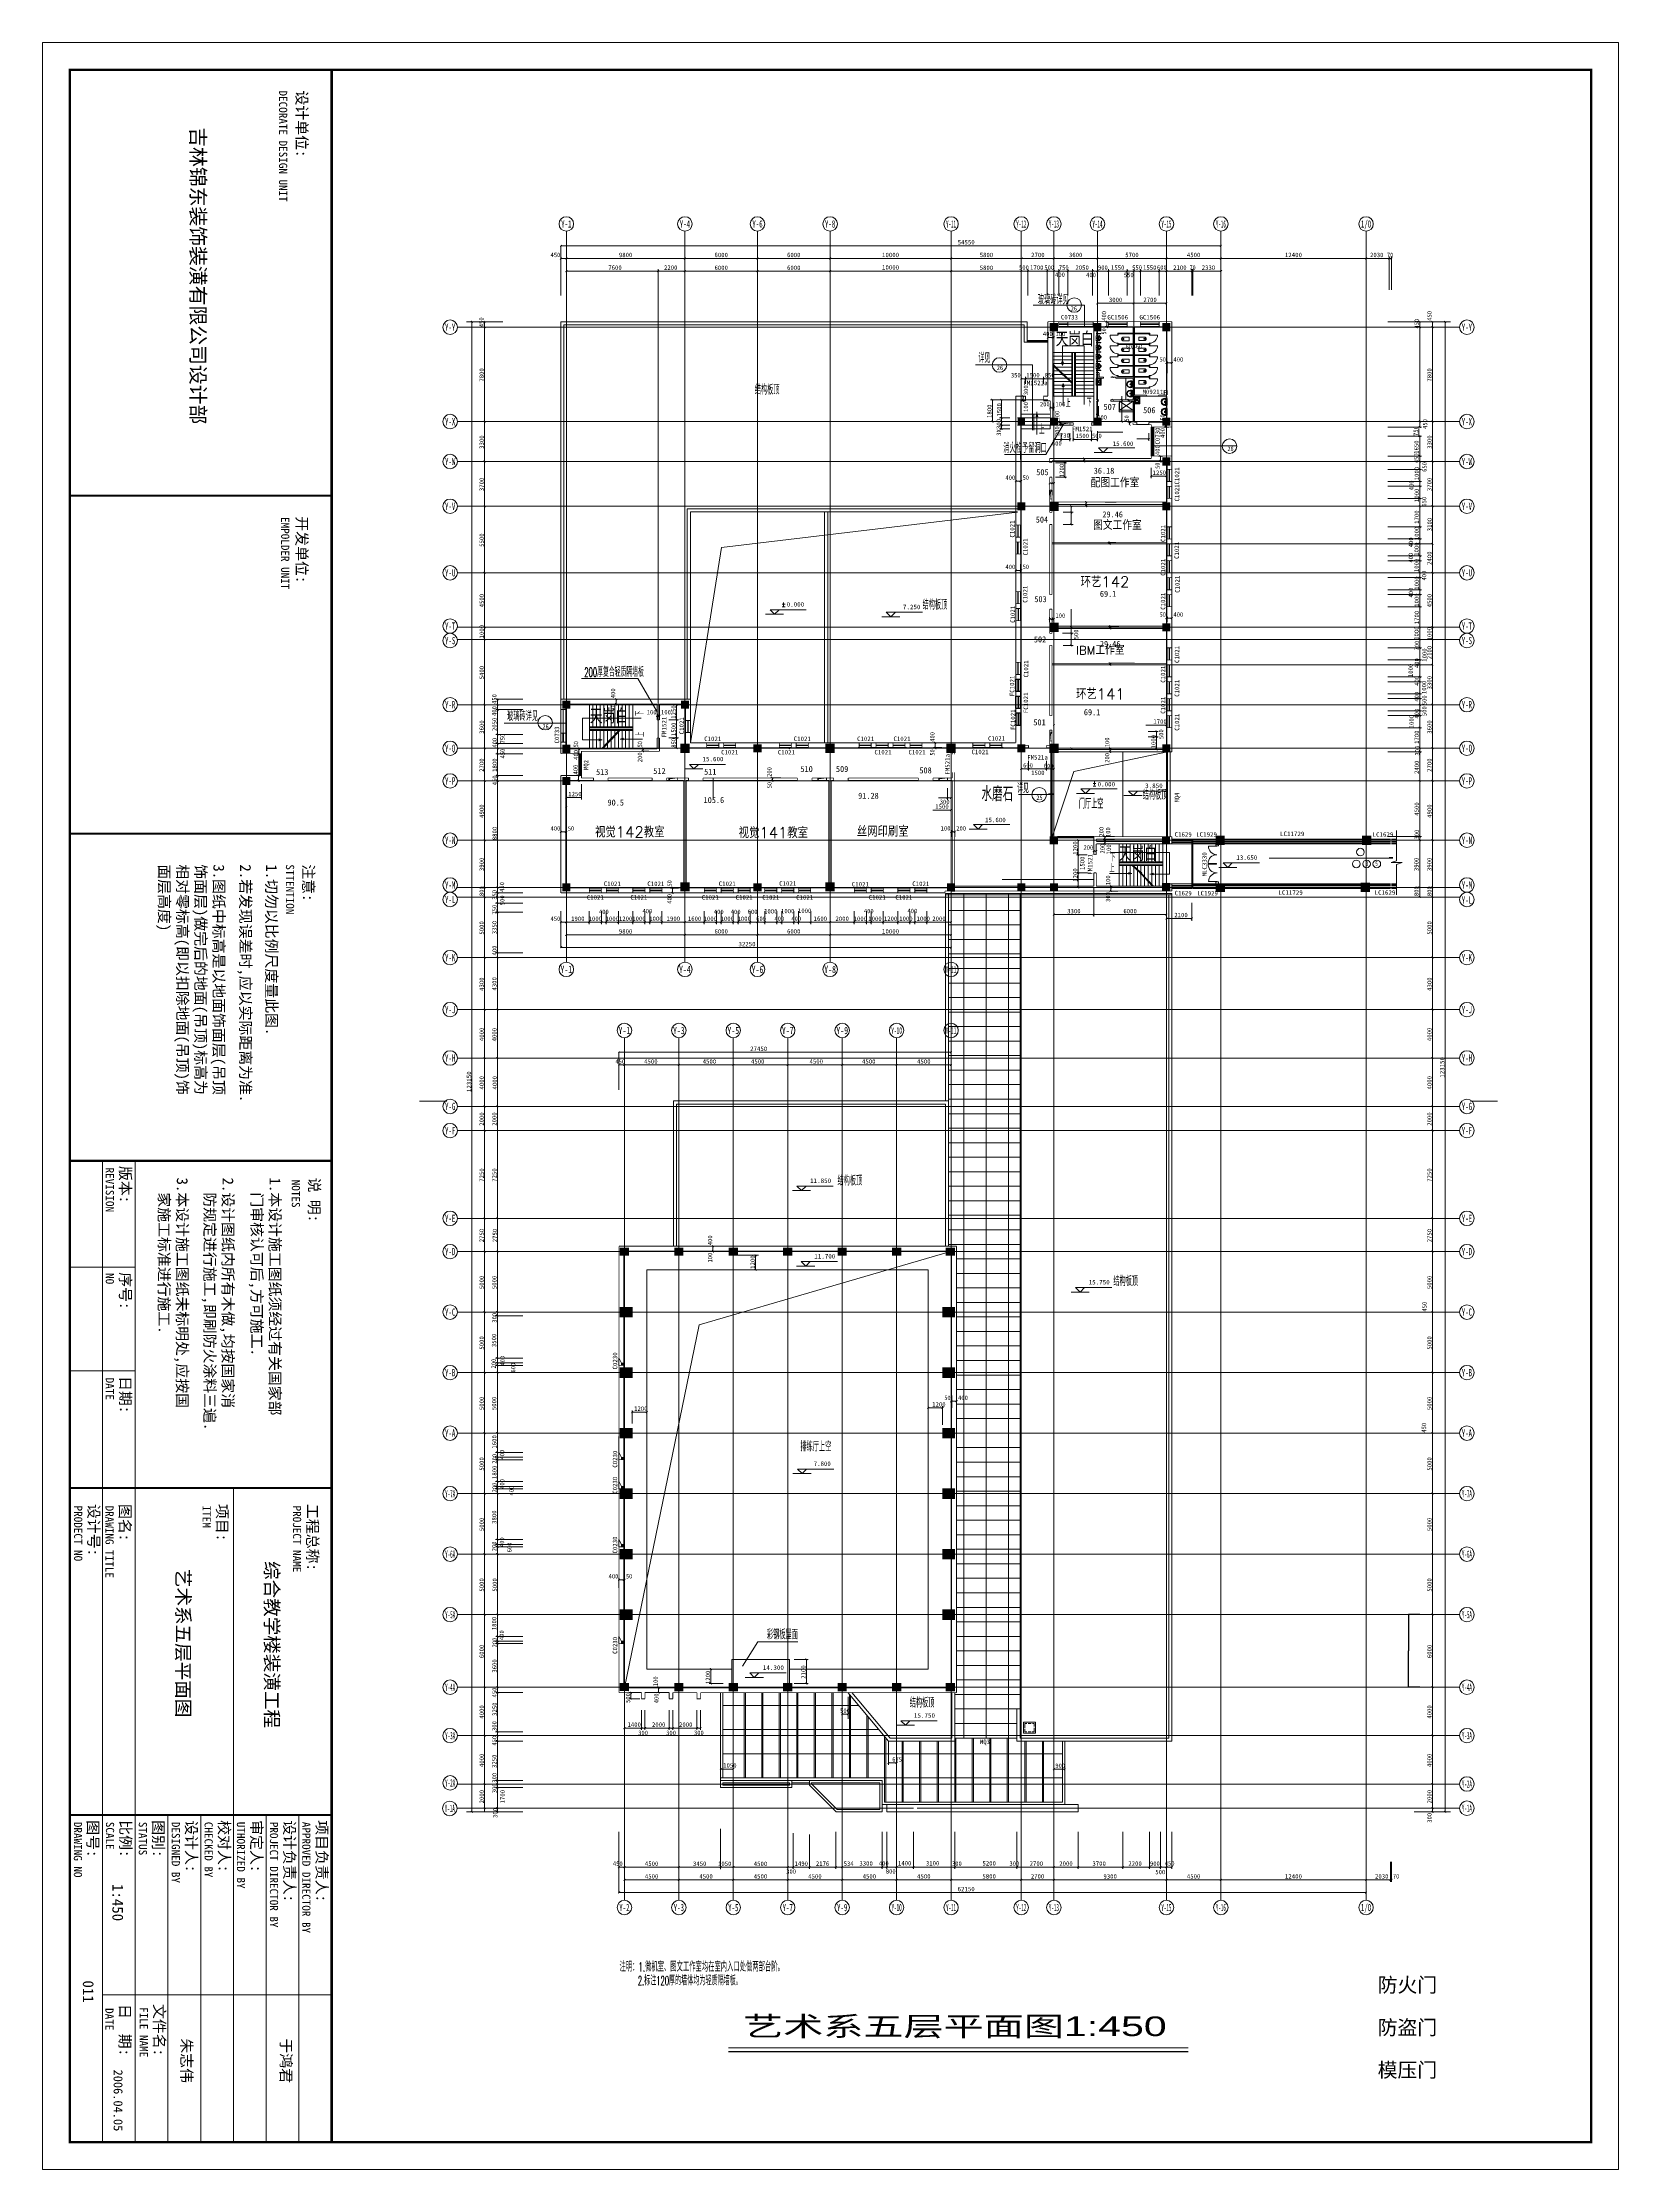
# Model space of a CAD drawing. Extents: x -307567 to 704339, y -10277 to 165507.
# Drawn here: x 574079 to 704339, y -10277 to 165507 of the extents above; entities that cross this region are included whole.
import ezdxf
from ezdxf.enums import TextEntityAlignment as Align

# ---------------------------------------------------------------- set-up
doc = ezdxf.new("R2010")
doc.units = 0
doc.header["$MEASUREMENT"] = 0
for name, color, linetype, lineweight in [('AXIS', 7, 'CONTINUOUS', 5), ('wode', 250, 'CONTINUOUS', 0), ('ziti', 32, 'CONTINUOUS', 0), ('我的', 255, 'CONTINUOUS', 0)]:
    doc.layers.add(name, color=color, linetype=linetype, lineweight=lineweight)
doc.layers.add('JELIBTLTC', color=3, linetype='CONTINUOUS')
doc.layers.add('中文', color=4, linetype='CONTINUOUS')
doc.styles.add('HZ', font='txt', dxfattribs={"width": 0.7, "height": 5, "bigfont": 'STF:宋体'})
doc.styles.add('JELIBTLZX1', font='arial.ttf', dxfattribs={"width": 0.65})
doc.styles.get("Standard").update_dxf_attribs({"font": 'txt', "height": 3})
doc.dimstyles.get("Standard").update_dxf_attribs({"dimtxt": 0.18, "dimasz": 0.18, "dimexe": 0.18, "dimexo": 0.0625, "dimgap": 0.09, "dimtad": 0, "dimtih": 1, "dimtoh": 1, "dimdec": 4, "dimzin": 0, "dimdsep": 46, "dimtxsty": 'Standard', "dimcen": 0.09, "dimadec": 0, "dimazin": 0, "dimtfac": 1, "dimtdec": 4, "dimtofl": 0, "dimtmove": 0, "dimatfit": 3, "dimfxl": 1, "dimtolj": 1, "dimtzin": 0, "dimarcsym": 0})

# ---------------------------------------------------------------- blocks, each defined once
blk = doc.blocks.new('*D11')
at = {"layer": 'wode', "color": 0, "lineweight": -2}
for p, q in [((687909, 35580), (686978, 35580)), ((686978, 35580), (686978, 32582)), ((686978, 29581), (686978, 32579)), ((687909, 29580), (686978, 29580))]:
    blk.add_line(p, q, dxfattribs=at)
at = {"layer": 'wode', "color": 0}
for points in [[(686978, 35580), (686978, 35580), (686978, 35580)], [(686978, 29581), (686978, 29581), (686978, 29580)]]:
    blk.add_solid(points, dxfattribs=at)
at = {"layer": 'wode', "color": 0, "insert": (686978, 32580), "char_height": 3, "attachment_point": 5}
blk.add_mtext('\\A1;5999.9989', dxfattribs=at)

msp = doc.modelspace()

# ---------------------------------------------------------------- hatches: boundary and pattern name
at = {"layer": '中文'}
h = msp.add_hatch(color=0, dxfattribs=at)
h.paths.add_polyline_path([(654926.3626, 112880.48326), (654743.11065, 112880.48326), (654743.11065, 111880.48021), (654926.3626, 111880.48021)])
h.paths.add_polyline_path([(654743.11065, 112880.48326), (654705.61065, 112880.48326), (654705.61065, 111880.48021), (654743.11065, 111880.48021)])
h.paths.add_polyline_path([(654705.61065, 112880.48326), (654524.33624, 112880.48326), (654524.33624, 111880.48021), (654705.61065, 111880.48021)])
h.paths.add_polyline_path([(654924.34844, 111480.47716), (654750.10528, 111480.47716), (654750.10528, 110480.48326), (654924.34844, 110480.48326)])
h.paths.add_polyline_path([(654750.10528, 111480.47716), (654712.60528, 111480.47716), (654712.60528, 110480.48326), (654750.10528, 110480.48326)])
h.paths.add_polyline_path([(654712.60528, 111480.47716), (654524.33624, 111480.47716), (654524.33624, 110480.48326), (654712.60528, 110480.48326)])
h.paths.add_polyline_path([(654708.61358, 110080.48021), (654524.33624, 110080.48021), (654524.33624, 109080.47716), (654708.61358, 109080.47716)])
h.paths.add_polyline_path([(654746.11358, 110080.48021), (654708.61358, 110080.48021), (654708.61358, 109080.47716), (654746.11358, 109080.47716)])
h.paths.add_polyline_path([(654924.34844, 110080.48021), (654746.11358, 110080.48021), (654746.11358, 109080.47716), (654924.34844, 109080.47716)])

# ---------------------------------------------------------------- linework, layer by layer
at = {"layer": 'AXIS', "color": 0}
msp.add_lwpolyline([(704339.14165, 165507.00555), (574079.034, 165507.00555), (574079.034, -10276.53074), (704339.14165, -10276.53074)], close=True, dxfattribs=at)
at = {"layer": 'AXIS', "color": 0, "const_width": 180.29081}
msp.add_lwpolyline([(702085.50657, 163253.37047), (576332.66908, 163253.37047), (576332.66908, -8022.89565), (702085.50657, -8022.89565)], close=True, dxfattribs=at)
at = {"layer": 'wode', "color": 0}
for p, q in [((617374.36065, 149913.84813), (617374.36065, 146613.8756)), ((627174.34844, 149913.84813), (627174.34844, 146613.8756)), ((633174.34844, 149913.84813), (633174.34844, 146613.8756)), ((639174.34844, 149913.84813), (639174.34844, 146613.8756)), ((649174.36065, 149913.84813), (649174.36065, 146613.8756)), ((654974.33624, 149913.84813), (654974.33624, 146613.8756)), ((657674.33624, 149913.84813), (657674.33624, 146613.8756)), ((661274.33624, 149913.84813), (661274.33624, 146613.8756)), ((666974.33624, 149913.84813), (666974.33624, 146613.8756)), ((671474.33624, 149913.84813), (671474.33624, 146613.8756)), ((683474.33624, 149913.84813), (683474.33624, 146613.8756)), ((616924.36065, 148713.86644), (616924.36065, 144599.83446)), ((616924.36065, 148713.86644), (671474.33624, 148713.86644)), ((616924.36065, 147663.86644), (617374.36065, 147663.86644)), ((617374.36065, 147813.86644), (617374.36065, 145308.03148)), ((617374.36065, 147663.86644), (627174.34844, 147663.86644)), ((627174.34844, 147663.86644), (633174.34844, 147663.86644)), ((633174.34844, 147663.86644), (639174.34844, 147663.86644)), ((639174.34844, 147663.86644), (649174.36065, 147663.86644)), ((649174.36065, 147663.86644), (655024.36065, 147663.86644)), ((655024.36065, 147663.86644), (657674.33624, 147663.86644)), ((657674.33624, 147663.86644), (661274.33624, 147663.86644)), ((661274.33624, 147663.86644), (666974.33624, 147663.86644)), ((666974.33624, 147663.86644), (671474.33624, 147663.86644)), ((671474.33624, 147663.86644), (683474.33624, 147663.86644)), ((683474.33624, 147813.86644), (683474.33624, 145080.4497)), ((683474.33624, 147663.86644), (685574.33624, 147663.86644)), ((685374.34844, 147813.86644), (685374.34844, 145080.4497)), ((685374.34844, 147663.86644), (685574.33624, 147663.86644)), ((685574.33624, 147813.86644), (685574.33624, 145080.4497)), ((617374.36065, 144901.20775), (617374.36065, 146763.86644)), ((617374.36065, 146613.8756), (617374.36065, 95170.36669)), ((617374.36065, 146613.86644), (639174.34844, 146613.86644)), ((617374.36065, 146613.86644), (639174.34844, 146613.86644)), ((624974.33624, 107130.47716), (624974.33624, 146763.86644)), ((626424.34844, 146613.86644), (627174.34844, 146613.86644)), ((627174.34844, 144879.24425), (627174.34844, 146769.46947)), ((627174.34844, 144901.20775), (627174.34844, 146763.86644)), ((627174.34844, 146613.8756), (627174.34844, 95170.36669)), ((633174.34844, 144879.24425), (633174.34844, 146769.46947)), ((633174.34844, 144599.83446), (633174.34844, 146769.46947)), ((633174.34844, 146613.8756), (633174.34844, 95170.36669)), ((639174.34844, 144879.24425), (639174.34844, 146769.46947)), ((639174.34844, 144879.24425), (639174.34844, 146769.46947)), ((639174.34844, 146619.46947), (640874.33624, 146619.46947)), ((639174.34844, 146619.46947), (654974.33624, 146619.46947)), ((639174.34844, 146613.8756), (639174.34844, 95170.36669)), ((649174.36065, 144879.24425), (649174.36065, 146769.46947)), ((649174.36065, 146619.46947), (650199.34844, 146619.46947)), ((649174.36065, 146613.8756), (649174.36065, 95170.36669)), ((653999.33624, 146619.46947), (655024.36065, 146619.46947)), ((654974.33624, 144879.24425), (654974.33624, 146769.46947)), ((654974.33624, 144879.24425), (654974.33624, 146769.46947)), ((654974.33624, 146613.8756), (654974.33624, 95170.36669)), ((655024.36065, 146619.46947), (655474.36065, 146619.46947)), ((655474.36065, 146619.46947), (657224.33624, 146619.46947)), ((655524.34844, 144599.83446), (655524.34844, 146769.46947)), ((657124.36065, 144599.83446), (657124.36065, 146769.46947)), ((657224.33624, 146619.46947), (657674.33624, 146619.46947)), ((657674.33624, 144879.24425), (657674.33624, 146769.46947)), ((657674.33624, 144879.24425), (657674.33624, 146769.46947)), ((657674.33624, 146619.46947), (659199.34844, 146619.46947)), ((657674.33624, 146613.8756), (657674.33624, 95170.36669)), ((658074.34844, 144599.83446), (658074.34844, 146769.46947)), ((658824.34844, 144599.83446), (658824.34844, 146769.46947)), ((659199.34844, 146619.46947), (661274.33624, 146619.46947)), ((660874.36065, 144599.83446), (660874.36065, 146769.46947)), ((661274.33624, 144879.24425), (661274.33624, 146769.46947)), ((661274.33624, 146619.46947), (662174.33624, 146619.46947)), ((661274.33624, 146613.8756), (661274.33624, 134180.48326)), ((662174.33624, 144599.83446), (662174.33624, 146769.46947)), ((662174.33624, 146619.46947), (663724.36065, 146619.46947)), ((663724.36065, 144599.83446), (663724.36065, 146769.46947)), ((663724.36065, 146619.46947), (664274.33624, 146619.46947)), ((664274.33624, 144599.83446), (664274.33624, 146769.46947)), ((664274.33624, 146619.46947), (664824.34844, 146619.46947)), ((664274.33624, 146613.8756), (664274.33624, 134180.48326)), ((664824.34844, 144599.83446), (664824.34844, 146769.46947)), ((664824.34844, 146619.46947), (671474.33624, 146619.46947)), ((666374.33624, 144599.83446), (666374.33624, 146769.46947)), ((666374.33624, 146619.46947), (666974.33624, 146619.46947)), ((666974.33624, 144879.24425), (666974.33624, 146769.46947)), ((666974.33624, 146613.8756), (666974.33624, 95170.36669)), ((669074.33624, 144879.24425), (669074.33624, 146769.46947)), ((669074.33624, 146613.8756), (669074.33624, 144599.83446)), ((669144.35577, 144879.24425), (669144.35577, 146769.46947)), ((669144.35577, 146613.8756), (669144.35577, 144599.83446)), ((671474.33624, 146613.8756), (671474.33624, 95170.36669)), ((683474.33624, 146613.8756), (683474.33624, 95170.36669)), ((612121.5042, 142430.48326), (609121.5042, 142430.48326)), ((609571.61407, 19280.47411), (609571.61407, 142430.48326)), ((610621.5042, 141980.48326), (610621.5042, 142430.48326)), ((616924.36065, 111086.47997), (616924.36065, 142430.47411)), ((616924.36065, 114230.48326), (616924.36065, 142430.47411)), ((655474.36065, 142430.47411), (616924.36065, 142430.47411)), ((655474.36065, 140730.47716), (655474.36065, 142430.47411)), ((660207.82012, 143792.47667), (655964.13116, 143792.47667)), ((658071.85821, 142430.48326), (660924.34844, 142430.48326)), ((658822.77374, 142430.48326), (658822.77374, 142030.48021)), ((660207.82012, 142030.48021), (660207.82012, 143792.47667)), ((660924.34844, 142030.48021), (660924.34844, 142430.48326)), ((661274.33624, 144104.63488), (661274.33624, 143405.49242)), ((661274.33624, 143954.63488), (664274.33624, 143954.63488)), ((661910.37139, 142430.48326), (662161.73858, 142430.48326)), ((662060.37139, 142030.48021), (662060.37139, 142430.48326)), ((662174.33624, 142430.48326), (663724.36065, 142430.48326)), ((664274.33624, 144104.63488), (664274.33624, 143405.49242)), ((664274.33624, 143954.63488), (666974.33624, 143954.63488)), ((664824.34844, 142430.48326), (666374.33624, 142430.48326)), ((666974.33624, 144104.63488), (666974.33624, 143405.49242)), ((688059.29717, 142430.48326), (685282.83233, 142430.48326)), ((690459.22393, 142430.48326), (687459.22393, 142430.48326)), ((687909.29717, 141980.48326), (687909.29717, 142430.48326)), ((688959.22393, 141980.48326), (688959.22393, 142430.48326)), ((690009.29717, 19280.47411), (690009.29717, 142430.48326)), ((608371.61407, 141980.48326), (611671.61407, 141980.48326)), ((610621.61407, 134180.48326), (610621.61407, 141980.48326)), ((687909.29717, 141980.48326), (611671.61407, 141980.48326)), ((617174.33624, 114230.48326), (617174.33624, 142180.47106)), ((655224.34844, 142180.47106), (617174.33624, 142180.47106)), ((617174.33624, 111239.4829), (617174.33624, 142180.47106)), ((622205.92803, 141980.48326), (650064.7293, 141980.48326)), ((622494.46563, 141980.48326), (655274.33624, 141980.48326)), ((655224.34844, 140730.47716), (655224.34844, 142180.47106)), ((655224.34844, 140730.47716), (657174.34844, 140730.47716)), ((655474.36065, 140870.4796), (657174.34844, 140870.4796)), ((655474.36065, 140820.48265), (657174.34844, 140820.48265)), ((655474.36065, 140780.48326), (657174.34844, 140780.48326)), ((657174.34844, 141287.85936), (657174.34844, 140928.8994)), ((657174.34844, 141137.85936), (657674.33624, 141137.85936)), ((657574.36065, 141137.85936), (657624.34844, 141137.85936)), ((657674.33624, 141287.85936), (657674.33624, 140928.8994)), ((658071.85821, 142030.48021), (660974.33624, 142030.48021)), ((658074.34844, 142260.47899), (658822.77374, 142260.47899)), ((658074.34844, 142190.47777), (658822.77374, 142190.47777)), ((658822.77374, 142223.60155), (660927.35137, 142223.60155)), ((661172.82256, 141277.96251), (661429.35333, 141287.70372)), ((661172.82256, 140886.43724), (661172.82256, 141277.96251)), ((661172.82256, 141247.85082), (661429.35333, 141257.59203)), ((661172.82256, 140856.31639), (661172.82256, 141247.85082)), ((661174.36065, 141466.56115), (661551.33819, 141466.56115)), ((661174.36065, 141436.55931), (661551.33819, 141436.55931)), ((661429.35333, 141287.70372), (661174.36065, 141277.70616)), ((661174.36065, 140887.70983), (661174.36065, 141277.70616)), ((661429.35333, 141257.59203), (661174.36065, 141247.59447)), ((661174.36065, 140857.58898), (661174.36065, 141247.59447)), ((661174.36065, 140887.70983), (661429.35333, 140877.70311)), ((661174.36065, 140857.58898), (661429.35333, 140847.59142)), ((661174.36065, 140706.55443), (661551.33819, 140706.55443)), ((661174.36065, 140676.56176), (661551.33819, 140676.56176)), ((661314.07012, 141075.83239), (661315.16876, 141080.3734)), ((661315.16876, 141074.00133), (661314.07012, 141075.83239)), ((661314.07012, 141045.72069), (661315.16876, 141050.25255)), ((661315.16876, 141043.88964), (661314.07012, 141045.72069)), ((661315.16876, 141088.53075), (661318.39141, 141093.96898)), ((661315.16876, 141080.3734), (661315.16876, 141088.53075)), ((661315.16876, 141070.385), (661315.16876, 141074.00133)), ((661316.23077, 141068.55394), (661315.16876, 141070.385)), ((661315.16876, 141058.4099), (661318.39141, 141063.85729)), ((661315.16876, 141050.25255), (661315.16876, 141058.4099)), ((661315.16876, 141040.2733), (661315.16876, 141043.88964)), ((661316.23077, 141038.43309), (661315.16876, 141040.2733)), ((661316.23077, 141064.01293), (661316.23077, 141068.55394)), ((661317.29278, 141058.56554), (661316.23077, 141064.01293)), ((661316.23077, 141033.90123), (661316.23077, 141038.43309)), ((661317.29278, 141028.45385), (661316.23077, 141033.90123)), ((661320.58868, 141055.86473), (661317.29278, 141058.56554)), ((661320.58868, 141025.75304), (661317.29278, 141028.45385)), ((661318.39141, 141093.96898), (661320.58868, 141101.25658)), ((661318.39141, 141063.85729), (661320.58868, 141071.13573)), ((661320.58868, 141101.25658), (661324.94659, 141106.70397)), ((661320.58868, 141071.13573), (661324.94659, 141076.59227)), ((661322.78594, 141051.32372), (661320.58868, 141055.86473)), ((661322.78594, 141021.21202), (661320.58868, 141025.75304)), ((661330.36651, 141046.79186), (661322.78594, 141051.32372)), ((661330.36651, 141016.68016), (661322.78594, 141021.21202)), ((661324.94659, 141106.70397), (661330.36651, 141111.24498)), ((661324.94659, 141076.59227), (661330.36651, 141081.13329)), ((661330.36651, 141111.24498), (661339.11895, 141116.69237)), ((661330.36651, 141081.13329), (661339.11895, 141086.58068)), ((661336.92169, 141042.25084), (661330.36651, 141046.79186)), ((661336.92169, 141012.13915), (661330.36651, 141016.68016)), ((661345.67413, 141040.42894), (661336.92169, 141042.25084)), ((661345.67413, 141010.30809), (661336.92169, 141012.13915)), ((661339.11895, 141116.69237), (661346.77276, 141119.40233)), ((661339.11895, 141086.58068), (661346.77276, 141089.29064)), ((661355.45196, 141037.68236), (661345.67413, 141040.42894)), ((661355.45196, 141007.57067), (661345.67413, 141010.30809)), ((661346.77276, 141119.40233), (661355.45196, 141121.23339)), ((661346.77276, 141089.29064), (661355.45196, 141091.11254)), ((661355.45196, 141121.23339), (661364.2044, 141119.40233)), ((661355.45196, 141091.11254), (661364.2044, 141089.29064)), ((661363.06915, 141038.58873), (661355.45196, 141037.68236)), ((661363.06915, 141008.47704), (661355.45196, 141007.57067)), ((661371.78497, 141040.42894), (661363.06915, 141038.58873)), ((661371.78497, 141010.30809), (661363.06915, 141008.47704)), ((661364.2044, 141119.40233), (661372.8836, 141117.57128)), ((661364.2044, 141089.29064), (661372.8836, 141087.45958)), ((661379.40215, 141044.9608), (661371.78497, 141040.42894)), ((661379.40215, 141014.84911), (661371.78497, 141010.30809)), ((661372.8836, 141117.57128), (661380.53741, 141111.24498)), ((661372.8836, 141087.45958), (661380.53741, 141081.13329)), ((661385.95733, 141050.40819), (661379.40215, 141044.9608)), ((661385.95733, 141020.2965), (661379.40215, 141014.84911)), ((661380.53741, 141111.24498), (661387.05596, 141106.70397)), ((661380.53741, 141081.13329), (661387.05596, 141076.59227)), ((661390.31524, 141055.86473), (661385.95733, 141050.40819)), ((661390.31524, 141025.75304), (661385.95733, 141020.2965)), ((661387.05596, 141106.70397), (661391.41387, 141099.42553)), ((661387.05596, 141076.59227), (661391.41387, 141069.31383)), ((661393.61114, 141064.01293), (661390.31524, 141055.86473)), ((661393.61114, 141033.90123), (661390.31524, 141025.75304)), ((661391.41387, 141099.42553), (661395.73516, 141093.96898)), ((661391.41387, 141069.31383), (661395.73516, 141063.85729)), ((661395.73516, 141071.29137), (661393.61114, 141064.01293)), ((661395.73516, 141041.17968), (661393.61114, 141033.90123)), ((661395.73516, 141093.96898), (661396.87042, 141085.82079)), ((661396.87042, 141075.83239), (661395.73516, 141071.29137)), ((661395.73516, 141063.85729), (661396.87042, 141055.70909)), ((661396.87042, 141045.72069), (661395.73516, 141041.17968)), ((661396.87042, 141085.82079), (661396.87042, 141075.83239)), ((661396.87042, 141055.70909), (661396.87042, 141045.72069)), ((661429.57305, 141281.01122), (661429.35333, 141287.70372)), ((661429.57305, 141250.89952), (661429.35333, 141257.59203)), ((661429.35333, 140877.70311), (661430.63506, 140887.88378)), ((661429.35333, 140847.59142), (661430.63506, 140857.77208)), ((661431.69708, 141265.57543), (661429.57305, 141281.01122)), ((661431.69708, 141235.46373), (661429.57305, 141250.89952)), ((661430.63506, 140887.88378), (661432.79571, 140898.78771)), ((661430.63506, 140887.88378), (661430.63506, 140887.88378)), ((661430.63506, 140857.77208), (661432.79571, 140868.66686)), ((661430.63506, 140857.77208), (661430.63506, 140857.77208)), ((661433.89434, 141255.57787), (661431.69708, 141265.57543)), ((661433.89434, 141225.46617), (661431.69708, 141235.46373)), ((661432.79571, 140898.78771), (661433.89434, 140906.98168)), ((661432.79571, 140868.66686), (661433.89434, 140876.86998)), ((661437.117, 141243.77672), (661433.89434, 141255.57787)), ((661437.117, 141213.66503), (661433.89434, 141225.46617)), ((661433.89434, 140906.98168), (661437.117, 140916.96093)), ((661433.89434, 140876.86998), (661437.117, 140886.84923)), ((661440.44952, 141236.5349), (661437.117, 141243.77672)), ((661440.44952, 141206.42321), (661437.117, 141213.66503)), ((661437.117, 140916.96093), (661443.67217, 140935.11583)), ((661437.117, 140886.84923), (661443.67217, 140904.99498)), ((661445.86944, 141221.08995), (661440.44952, 141236.5349)), ((661445.86944, 141190.97826), (661440.44952, 141206.42321)), ((661443.67217, 140935.11583), (661448.0667, 140944.17955)), ((661443.67217, 140904.99498), (661448.0667, 140914.06786)), ((661450.22735, 141213.81151), (661445.86944, 141221.08995)), ((661450.22735, 141183.69982), (661445.86944, 141190.97826)), ((661448.0667, 140944.17955), (661453.52325, 140954.1588)), ((661448.0667, 140914.06786), (661453.52325, 140924.04711)), ((661452.42461, 141208.36412), (661450.22735, 141213.81151)), ((661452.42461, 141178.25243), (661450.22735, 141183.69982)), ((661457.84454, 141201.1223), (661452.42461, 141208.36412)), ((661457.84454, 141171.01061), (661452.42461, 141178.25243)), ((661453.52325, 140954.1588), (661460.0418, 140963.24999)), ((661453.52325, 140924.04711), (661460.0418, 140933.12914)), ((661463.30108, 141195.67491), (661457.84454, 141201.1223)), ((661463.30108, 141165.56322), (661457.84454, 141171.01061)), ((661460.0418, 140963.24999), (661473.11553, 140980.50768)), ((661460.0418, 140933.12914), (661473.11553, 140950.38683)), ((661467.65899, 141188.39647), (661463.30108, 141195.67491)), ((661467.65899, 141158.27562), (661463.30108, 141165.56322)), ((661486.18926, 141172.96068), (661467.65899, 141188.39647)), ((661486.18926, 141142.83983), (661467.65899, 141158.27562)), ((661473.11553, 140980.50768), (661480.73272, 140988.65587)), ((661473.11553, 140950.38683), (661480.73272, 140958.54418)), ((661480.73272, 140988.65587), (661488.34991, 140995.94347)), ((661480.73272, 140958.54418), (661488.34991, 140965.82262)), ((661491.60919, 141167.50414), (661486.18926, 141172.96068)), ((661491.60919, 141137.39244), (661486.18926, 141142.83983)), ((661488.34991, 140995.94347), (661497.10235, 141003.18529)), ((661488.34991, 140965.82262), (661497.10235, 140973.0736)), ((661498.16436, 141162.0476), (661491.60919, 141167.50414)), ((661498.16436, 141131.9359), (661491.60919, 141137.39244)), ((661497.10235, 141003.18529), (661512.33672, 141014.08007)), ((661497.10235, 140973.0736), (661512.33672, 140983.96837)), ((661504.68292, 141157.51574), (661498.16436, 141162.0476)), ((661504.68292, 141127.39489), (661498.16436, 141131.9359)), ((661512.33672, 141152.98387), (661504.68292, 141157.51574)), ((661512.33672, 141122.86303), (661504.68292, 141127.39489)), ((661519.99053, 141147.53649), (661512.33672, 141152.98387)), ((661519.99053, 141117.42479), (661512.33672, 141122.86303)), ((661512.33672, 141014.08007), (661521.08917, 141020.45214)), ((661512.33672, 140983.96837), (661521.08917, 140990.34044)), ((661529.76836, 141143.90184), (661519.99053, 141147.53649)), ((661529.76836, 141113.79015), (661519.99053, 141117.42479)), ((661521.08917, 141020.45214), (661528.66973, 141024.07762)), ((661521.08917, 140990.34044), (661528.66973, 140993.95678)), ((661528.66973, 141024.07762), (661538.48419, 141028.60949)), ((661528.66973, 140993.95678), (661538.48419, 140998.48864)), ((661538.48419, 141140.28551), (661529.76836, 141143.90184)), ((661538.48419, 141110.17382), (661529.76836, 141113.79015)), ((661547.20001, 141135.75365), (661538.48419, 141140.28551)), ((661547.20001, 141105.64196), (661538.48419, 141110.17382)), ((661538.48419, 141028.60949), (661547.20001, 141032.26244)), ((661538.48419, 140998.48864), (661547.20001, 141002.15074)), ((661552.61993, 141131.21263), (661547.20001, 141135.75365)), ((661552.61993, 141101.10094), (661547.20001, 141105.64196)), ((661547.20001, 141032.26244), (661555.91583, 141039.51342)), ((661547.20001, 141002.15074), (661555.91583, 141009.40172)), ((661551.33819, 141466.56115), (661551.33819, 141436.55931)), ((661551.33819, 140706.55443), (661551.33819, 140676.56176)), ((661558.07647, 141124.85887), (661552.61993, 141131.21263)), ((661558.07647, 141094.73803), (661552.61993, 141101.10094)), ((661555.91583, 141039.51342), (661561.37237, 141045.86718)), ((661555.91583, 141009.40172), (661561.37237, 141015.75548)), ((661561.37237, 141117.57128), (661558.07647, 141124.85887)), ((661561.37237, 141087.45958), (661558.07647, 141094.73803)), ((661567.92754, 141104.87291), (661561.37237, 141117.57128)), ((661567.92754, 141074.75206), (661561.37237, 141087.45958)), ((661561.37237, 141045.86718), (661564.63165, 141052.2484)), ((661561.37237, 141015.75548), (661564.63165, 141022.12755)), ((661564.63165, 141052.2484), (661567.92754, 141059.48107)), ((661564.63165, 141022.12755), (661567.92754, 141029.36937)), ((661571.1502, 141094.89366), (661567.92754, 141104.87291)), ((661571.1502, 141064.78197), (661567.92754, 141074.75206)), ((661567.92754, 141059.48107), (661571.1502, 141064.93761)), ((661567.92754, 141029.36937), (661571.1502, 141034.81676)), ((661572.24883, 141082.20446), (661571.1502, 141094.89366)), ((661571.1502, 141064.93761), (661572.24883, 141073.0858)), ((661572.24883, 141052.09276), (661571.1502, 141064.78197)), ((661571.1502, 141034.81676), (661572.24883, 141042.97411)), ((661572.24883, 141073.0858), (661572.24883, 141082.20446)), ((661572.24883, 141042.97411), (661572.24883, 141052.09276)), ((661573.34747, 141083.70592), (661575.36163, 141081.71007)), ((661573.34747, 141053.59423), (661575.36163, 141051.58922)), ((661910.37139, 142030.48021), (662161.73858, 142030.48021)), ((661910.37139, 141980.48326), (662161.73858, 141980.48326)), ((662060.37139, 141980.48326), (662060.37139, 142030.48021)), ((662164.33868, 142270.47655), (663714.36309, 142270.47655)), ((662164.33868, 142195.10118), (663714.36309, 142195.10118)), ((662174.33624, 142030.48021), (663724.36065, 142030.48021)), ((662974.36065, 141323.97692), (662311.84844, 141323.97692)), ((662949.34844, 141480.47716), (662949.34844, 141355.48021)), ((662949.34844, 141480.47716), (664214.35088, 141480.47716)), ((662999.33624, 141355.48021), (662949.34844, 141355.48021)), ((662949.34844, 140580.47716), (662949.34844, 140655.47716)), ((662999.33624, 140655.47716), (662949.34844, 140655.47716)), ((662999.33624, 141430.48021), (662999.33624, 141355.48021)), ((662999.33624, 141430.48021), (664214.35088, 141430.48021)), ((662999.33624, 140605.48021), (662999.33624, 140655.47716)), ((663369.97833, 140864.06176), (663369.97833, 141144.06664)), ((663369.97833, 141144.06664), (663893.87969, 141144.06664)), ((663369.97833, 140864.07091), (663369.97833, 141144.06664)), ((663369.97833, 141144.06664), (663893.87969, 141144.06664)), ((663893.87969, 140864.07091), (663369.97833, 140864.07091)), ((663893.87969, 140864.06176), (663369.97833, 140864.06176)), ((663893.87969, 141144.06664), (663893.87969, 140864.06176)), ((663893.87969, 141144.06664), (663893.87969, 140864.07091)), ((665599.36065, 141480.47716), (664334.35821, 141480.47716)), ((665549.33624, 141430.48021), (664334.35821, 141430.48021)), ((664684.12628, 140883.82799), (664684.12628, 141163.82372)), ((664684.12628, 141163.82372), (665208.02764, 141163.82372)), ((664684.12628, 140883.82799), (664684.12628, 141163.82372)), ((664684.12628, 141163.82372), (665208.02764, 141163.82372)), ((665208.02764, 140883.82799), (664684.12628, 140883.82799)), ((665208.02764, 140883.82799), (664684.12628, 140883.82799)), ((664824.34844, 142270.47655), (666374.33624, 142270.47655)), ((664824.34844, 142195.10118), (666374.33624, 142195.10118)), ((664824.34844, 142030.48021), (666374.33624, 142030.48021)), ((665208.02764, 141163.82372), (665208.02764, 140883.82799)), ((665208.02764, 141163.82372), (665208.02764, 140883.82799)), ((665549.33624, 141430.48021), (665549.33624, 141355.48021)), ((665599.36065, 141355.48021), (665549.33624, 141355.48021)), ((665549.33624, 140605.48021), (665549.33624, 140655.47716)), ((665599.36065, 140655.47716), (665549.33624, 140655.47716)), ((665574.34844, 141351.9829), (665574.34844, 141314.4829)), ((665574.34844, 141317.98021), (666236.86065, 141317.98021)), ((665599.36065, 141480.47716), (665599.36065, 141355.48021)), ((665599.36065, 140580.47716), (665599.36065, 140655.47716)), ((688059.29717, 141980.48326), (685455.46417, 141980.48326)), ((691209.29717, 141980.48326), (687909.29717, 141980.48326)), ((687909.29717, 134180.48326), (687909.29717, 141980.48326)), ((688959.29717, 134180.48326), (688959.29717, 141980.48326)), ((655897.33428, 138874.22716), (651189.36309, 138874.22716)), ((655897.33428, 134781.765), (655897.33428, 138874.22716)), ((660974.33624, 139881.48119), (657574.36065, 139881.48119)), ((659150.34942, 139881.48119), (657574.36065, 139881.48119)), ((659150.34942, 139581.48119), (657574.36065, 139581.48119)), ((659150.34942, 139281.48119), (657574.36065, 139281.48119)), ((659150.34942, 138981.48119), (657574.36065, 138981.48119)), ((659150.34942, 138981.48119), (657574.36065, 138981.48119)), ((658414.44854, 138136.65087), (657574.36065, 138929.92784)), ((658380.31768, 138819.07579), (658302.68096, 139108.85851)), ((660170.32012, 140449.07152), (658380.31768, 140449.07152)), ((658380.31768, 140449.07152), (658380.31768, 138819.07579)), ((658380.31768, 138819.07579), (658457.9544, 139108.85851)), ((659150.34942, 136281.48119), (659150.34942, 139881.48119)), ((659225.34942, 136281.48119), (659225.34942, 139881.48119)), ((659375.34942, 136281.48119), (659375.34942, 139881.48119)), ((659450.34942, 136281.48119), (659450.34942, 139881.48119)), ((660974.33624, 139581.48119), (659450.34942, 139581.48119)), ((660974.33624, 139281.48119), (659450.34942, 139281.48119)), ((660974.33624, 138981.48119), (659450.34942, 138981.48119)), ((660170.32012, 135589.07701), (660170.32012, 140449.07152)), ((661172.82256, 140507.9674), (661429.35333, 140517.70861)), ((661172.82256, 140116.43297), (661172.82256, 140507.9674)), ((661172.82256, 140477.84655), (661429.35333, 140487.59691)), ((661172.82256, 140086.32128), (661172.82256, 140477.84655)), ((661172.82256, 139757.9674), (661429.35333, 139767.70861)), ((661172.82256, 139366.43297), (661172.82256, 139757.9674)), ((661172.82256, 139727.84655), (661429.35333, 139737.59691)), ((661172.82256, 139336.32128), (661172.82256, 139727.84655)), ((661172.82256, 138967.96801), (661429.35333, 138977.70922)), ((661172.82256, 138576.43358), (661172.82256, 138967.96801)), ((661172.82256, 138937.84716), (661429.35333, 138947.58837)), ((661172.82256, 138546.32189), (661172.82256, 138937.84716)), ((661429.35333, 140517.70861), (661174.36065, 140507.71105)), ((661174.36065, 140117.70555), (661174.36065, 140507.71105)), ((661429.35333, 140487.59691), (661174.36065, 140477.5902)), ((661174.36065, 140087.59386), (661174.36065, 140477.5902)), ((661174.36065, 140117.70555), (661429.35333, 140107.708)), ((661174.36065, 140087.59386), (661429.35333, 140077.5963)), ((661174.36065, 139946.55687), (661551.33819, 139946.55687)), ((661174.36065, 139916.55504), (661551.33819, 139916.55504)), ((661429.35333, 139767.70861), (661174.36065, 139757.71105)), ((661174.36065, 139367.70555), (661174.36065, 139757.71105)), ((661429.35333, 139737.59691), (661174.36065, 139727.5902)), ((661174.36065, 139337.59386), (661174.36065, 139727.5902)), ((661174.36065, 139367.70555), (661429.35333, 139357.708)), ((661174.36065, 139337.59386), (661429.35333, 139327.5963)), ((661174.36065, 139171.55382), (661551.33819, 139171.55382)), ((661174.36065, 139141.56115), (661551.33819, 139141.56115)), ((661429.35333, 138977.70922), (661174.36065, 138967.7025)), ((661174.36065, 138577.70616), (661174.36065, 138967.7025)), ((661429.35333, 138947.58837), (661174.36065, 138937.59081)), ((661174.36065, 138547.59447), (661174.36065, 138937.59081)), ((661314.07012, 140305.82811), (661315.16876, 140310.36913)), ((661315.16876, 140304.00621), (661314.07012, 140305.82811)), ((661314.07012, 140275.71642), (661315.16876, 140280.25743)), ((661315.16876, 140273.88536), (661314.07012, 140275.71642)), ((661314.07012, 139555.82811), (661315.16876, 139560.36913)), ((661315.16876, 139554.00621), (661314.07012, 139555.82811)), ((661314.07012, 139525.71642), (661315.16876, 139530.25743)), ((661315.16876, 139523.88536), (661314.07012, 139525.71642)), ((661315.16876, 140318.52648), (661318.39141, 140323.97387)), ((661315.16876, 140310.36913), (661315.16876, 140318.52648)), ((661315.16876, 140300.38988), (661315.16876, 140304.00621)), ((661316.23077, 140298.54967), (661315.16876, 140300.38988)), ((661315.16876, 140288.41478), (661318.39141, 140293.86217)), ((661315.16876, 140280.25743), (661315.16876, 140288.41478)), ((661315.16876, 140270.26903), (661315.16876, 140273.88536)), ((661316.23077, 140268.43798), (661315.16876, 140270.26903)), ((661315.16876, 139568.52648), (661318.39141, 139573.97387)), ((661315.16876, 139560.36913), (661315.16876, 139568.52648)), ((661315.16876, 139550.38988), (661315.16876, 139554.00621)), ((661316.23077, 139548.54967), (661315.16876, 139550.38988)), ((661315.16876, 139538.41478), (661318.39141, 139543.86217)), ((661315.16876, 139530.25743), (661315.16876, 139538.41478)), ((661315.16876, 139520.26903), (661315.16876, 139523.88536)), ((661316.23077, 139518.43798), (661315.16876, 139520.26903)), ((661316.23077, 140294.00866), (661316.23077, 140298.54967)), ((661317.29278, 140288.57042), (661316.23077, 140294.00866)), ((661316.23077, 140263.89696), (661316.23077, 140268.43798)), ((661317.29278, 140258.44957), (661316.23077, 140263.89696)), ((661316.23077, 139544.00866), (661316.23077, 139548.54967)), ((661317.29278, 139538.57042), (661316.23077, 139544.00866)), ((661316.23077, 139513.89696), (661316.23077, 139518.43798)), ((661317.29278, 139508.44957), (661316.23077, 139513.89696)), ((661320.58868, 140285.86046), (661317.29278, 140288.57042)), ((661320.58868, 140255.74877), (661317.29278, 140258.44957)), ((661320.58868, 139535.86046), (661317.29278, 139538.57042)), ((661320.58868, 139505.74877), (661317.29278, 139508.44957)), ((661318.39141, 140323.97387), (661320.58868, 140331.25231)), ((661318.39141, 140293.86217), (661320.58868, 140301.14061)), ((661318.39141, 139573.97387), (661320.58868, 139581.25231)), ((661318.39141, 139543.86217), (661320.58868, 139551.14061)), ((661320.58868, 140331.25231), (661324.94659, 140336.70885)), ((661320.58868, 140301.14061), (661324.94659, 140306.588)), ((661322.78594, 140281.31945), (661320.58868, 140285.86046)), ((661322.78594, 140251.20775), (661320.58868, 140255.74877)), ((661320.58868, 139581.25231), (661324.94659, 139586.70885)), ((661320.58868, 139551.14061), (661324.94659, 139556.588)), ((661322.78594, 139531.31945), (661320.58868, 139535.86046)), ((661322.78594, 139501.20775), (661320.58868, 139505.74877)), ((661330.36651, 140276.79674), (661322.78594, 140281.31945)), ((661330.36651, 140246.67589), (661322.78594, 140251.20775)), ((661330.36651, 139526.79674), (661322.78594, 139531.31945)), ((661330.36651, 139496.67589), (661322.78594, 139501.20775)), ((661324.94659, 140336.70885), (661330.36651, 140341.24987)), ((661324.94659, 140306.588), (661330.36651, 140311.12902)), ((661324.94659, 139586.70885), (661330.36651, 139591.24987)), ((661324.94659, 139556.588), (661330.36651, 139561.12902)), ((661330.36651, 140341.24987), (661339.11895, 140346.6881)), ((661330.36651, 140311.12902), (661339.11895, 140316.5764)), ((661336.92169, 140272.25573), (661330.36651, 140276.79674)), ((661336.92169, 140242.13488), (661330.36651, 140246.67589)), ((661330.36651, 139591.24987), (661339.11895, 139596.6881)), ((661330.36651, 139561.12902), (661339.11895, 139566.5764)), ((661336.92169, 139522.25573), (661330.36651, 139526.79674)), ((661336.92169, 139492.13488), (661330.36651, 139496.67589)), ((661345.67413, 140270.42467), (661336.92169, 140272.25573)), ((661345.67413, 140240.31298), (661336.92169, 140242.13488)), ((661345.67413, 139520.42467), (661336.92169, 139522.25573)), ((661345.67413, 139490.31298), (661336.92169, 139492.13488)), ((661339.11895, 140346.6881), (661346.77276, 140349.39806)), ((661339.11895, 140316.5764), (661346.77276, 140319.28637)), ((661339.11895, 139596.6881), (661346.77276, 139599.39806)), ((661339.11895, 139566.5764), (661346.77276, 139569.28637)), ((661355.45196, 140267.68724), (661345.67413, 140270.42467)), ((661355.45196, 140237.56639), (661345.67413, 140240.31298)), ((661355.45196, 139517.68724), (661345.67413, 139520.42467)), ((661355.45196, 139487.56639), (661345.67413, 139490.31298)), ((661346.77276, 140349.39806), (661355.45196, 140351.22911)), ((661346.77276, 140319.28637), (661355.45196, 140321.11742)), ((661346.77276, 139599.39806), (661355.45196, 139601.22911)), ((661346.77276, 139569.28637), (661355.45196, 139571.11742)), ((661355.45196, 140351.22911), (661364.2044, 140349.39806)), ((661355.45196, 140321.11742), (661364.2044, 140319.28637)), ((661363.06915, 140268.59362), (661355.45196, 140267.68724)), ((661363.06915, 140238.47277), (661355.45196, 140237.56639)), ((661355.45196, 139601.22911), (661364.2044, 139599.39806)), ((661355.45196, 139571.11742), (661364.2044, 139569.28637)), ((661363.06915, 139518.59362), (661355.45196, 139517.68724)), ((661363.06915, 139488.47277), (661355.45196, 139487.56639)), ((661371.78497, 140270.42467), (661363.06915, 140268.59362)), ((661371.78497, 140240.31298), (661363.06915, 140238.47277)), ((661371.78497, 139520.42467), (661363.06915, 139518.59362)), ((661371.78497, 139490.31298), (661363.06915, 139488.47277)), ((661364.2044, 140349.39806), (661372.8836, 140347.57616)), ((661364.2044, 140319.28637), (661372.8836, 140317.45531)), ((661364.2044, 139599.39806), (661372.8836, 139597.57616)), ((661364.2044, 139569.28637), (661372.8836, 139567.45531)), ((661379.40215, 140274.96569), (661371.78497, 140270.42467)), ((661379.40215, 140244.85399), (661371.78497, 140240.31298)), ((661379.40215, 139524.96569), (661371.78497, 139520.42467)), ((661379.40215, 139494.85399), (661371.78497, 139490.31298)), ((661372.8836, 140347.57616), (661380.53741, 140341.24987)), ((661372.8836, 140317.45531), (661380.53741, 140311.12902)), ((661372.8836, 139597.57616), (661380.53741, 139591.24987)), ((661372.8836, 139567.45531), (661380.53741, 139561.12902)), ((661385.95733, 140280.41307), (661379.40215, 140274.96569)), ((661385.95733, 140250.29222), (661379.40215, 140244.85399)), ((661385.95733, 139530.41307), (661379.40215, 139524.96569)), ((661385.95733, 139500.29222), (661379.40215, 139494.85399)), ((661380.53741, 140341.24987), (661387.05596, 140336.70885)), ((661380.53741, 140311.12902), (661387.05596, 140306.588)), ((661380.53741, 139591.24987), (661387.05596, 139586.70885)), ((661380.53741, 139561.12902), (661387.05596, 139556.588)), ((661390.31524, 140285.86046), (661385.95733, 140280.41307)), ((661390.31524, 140255.74877), (661385.95733, 140250.29222)), ((661390.31524, 139535.86046), (661385.95733, 139530.41307)), ((661390.31524, 139505.74877), (661385.95733, 139500.29222)), ((661387.05596, 140336.70885), (661391.41387, 140329.42125)), ((661387.05596, 140306.588), (661391.41387, 140299.30956)), ((661387.05596, 139586.70885), (661391.41387, 139579.42125)), ((661387.05596, 139556.588), (661391.41387, 139549.30956)), ((661393.61114, 140294.00866), (661390.31524, 140285.86046)), ((661393.61114, 140263.89696), (661390.31524, 140255.74877)), ((661393.61114, 139544.00866), (661390.31524, 139535.86046)), ((661393.61114, 139513.89696), (661390.31524, 139505.74877)), ((661391.41387, 140329.42125), (661395.73516, 140323.97387)), ((661391.41387, 140299.30956), (661395.73516, 140293.86217)), ((661391.41387, 139579.42125), (661395.73516, 139573.97387)), ((661391.41387, 139549.30956), (661395.73516, 139543.86217)), ((661395.73516, 140301.29625), (661393.61114, 140294.00866)), ((661395.73516, 140271.1754), (661393.61114, 140263.89696)), ((661395.73516, 139551.29625), (661393.61114, 139544.00866)), ((661395.73516, 139521.1754), (661393.61114, 139513.89696)), ((661395.73516, 140323.97387), (661396.87042, 140315.82567)), ((661396.87042, 140305.82811), (661395.73516, 140301.29625)), ((661395.73516, 140293.86217), (661396.87042, 140285.71398)), ((661396.87042, 140275.71642), (661395.73516, 140271.1754)), ((661395.73516, 139573.97387), (661396.87042, 139565.82567)), ((661396.87042, 139555.82811), (661395.73516, 139551.29625)), ((661395.73516, 139543.86217), (661396.87042, 139535.71398)), ((661396.87042, 139525.71642), (661395.73516, 139521.1754)), ((661396.87042, 140315.82567), (661396.87042, 140305.82811)), ((661396.87042, 140285.71398), (661396.87042, 140275.71642)), ((661396.87042, 139565.82567), (661396.87042, 139555.82811)), ((661396.87042, 139535.71398), (661396.87042, 139525.71642)), ((661429.57305, 140511.00695), (661429.35333, 140517.70861)), ((661429.57305, 140480.89525), (661429.35333, 140487.59691)), ((661429.35333, 140107.708), (661430.63506, 140117.88866)), ((661429.35333, 140077.5963), (661430.63506, 140087.76781)), ((661429.57305, 139761.00695), (661429.35333, 139767.70861)), ((661429.57305, 139730.89525), (661429.35333, 139737.59691)), ((661429.35333, 139357.708), (661430.63506, 139367.88866)), ((661429.35333, 139327.5963), (661430.63506, 139337.76781)), ((661429.57305, 138971.00756), (661429.35333, 138977.70922)), ((661429.57305, 138940.89586), (661429.35333, 138947.58837)), ((661431.69708, 140495.57116), (661429.57305, 140511.00695)), ((661431.69708, 140465.45946), (661429.57305, 140480.89525)), ((661431.69708, 139745.57116), (661429.57305, 139761.00695)), ((661431.69708, 139715.45946), (661429.57305, 139730.89525)), ((661431.69708, 138955.57177), (661429.57305, 138971.00756)), ((661431.69708, 138925.46007), (661429.57305, 138940.89586)), ((661430.63506, 140117.88866), (661432.79571, 140128.78344)), ((661430.63506, 140117.88866), (661430.63506, 140117.88866)), ((661430.63506, 140087.76781), (661432.79571, 140098.67174)), ((661430.63506, 140087.76781), (661430.63506, 140087.76781)), ((661430.63506, 139367.88866), (661432.79571, 139378.78344)), ((661430.63506, 139367.88866), (661430.63506, 139367.88866)), ((661430.63506, 139337.76781), (661432.79571, 139348.67174)), ((661430.63506, 139337.76781), (661430.63506, 139337.76781)), ((661433.89434, 140485.58275), (661431.69708, 140495.57116)), ((661433.89434, 140455.47106), (661431.69708, 140465.45946)), ((661433.89434, 139735.58275), (661431.69708, 139745.57116)), ((661433.89434, 139705.47106), (661431.69708, 139715.45946)), ((661433.89434, 138945.58336), (661431.69708, 138955.57177)), ((661433.89434, 138915.47167), (661431.69708, 138925.46007)), ((661432.79571, 140128.78344), (661433.89434, 140136.97741)), ((661432.79571, 140098.67174), (661433.89434, 140106.86571)), ((661432.79571, 139378.78344), (661433.89434, 139386.97741)), ((661432.79571, 139348.67174), (661433.89434, 139356.86571)), ((661437.117, 140473.77245), (661433.89434, 140485.58275)), ((661437.117, 140443.66075), (661433.89434, 140455.47106)), ((661433.89434, 140136.97741), (661437.117, 140146.96581)), ((661433.89434, 140106.86571), (661437.117, 140116.85411)), ((661437.117, 139723.77245), (661433.89434, 139735.58275)), ((661437.117, 139693.66075), (661433.89434, 139705.47106)), ((661433.89434, 139386.97741), (661437.117, 139396.96581)), ((661433.89434, 139356.86571), (661437.117, 139366.85411)), ((661437.117, 138933.77306), (661433.89434, 138945.58336)), ((661437.117, 138903.66137), (661433.89434, 138915.47167)), ((661440.44952, 140466.53063), (661437.117, 140473.77245)), ((661440.44952, 140436.41893), (661437.117, 140443.66075)), ((661437.117, 140146.96581), (661443.67217, 140165.11156)), ((661437.117, 140116.85411), (661443.67217, 140134.99987)), ((661440.44952, 139716.53063), (661437.117, 139723.77245)), ((661440.44952, 139686.41893), (661437.117, 139693.66075)), ((661437.117, 139396.96581), (661443.67217, 139415.11156)), ((661437.117, 139366.85411), (661443.67217, 139384.99987)), ((661440.44952, 138926.53124), (661437.117, 138933.77306)), ((661440.44952, 138896.41954), (661437.117, 138903.66137)), ((661445.86944, 140451.08568), (661440.44952, 140466.53063)), ((661445.86944, 140420.97399), (661440.44952, 140436.41893)), ((661445.86944, 139701.08568), (661440.44952, 139716.53063)), ((661445.86944, 139670.97399), (661440.44952, 139686.41893)), ((661445.86944, 138911.08629), (661440.44952, 138926.53124)), ((661445.86944, 138880.9746), (661440.44952, 138896.41954)), ((661443.67217, 140165.11156), (661448.0667, 140174.18444)), ((661443.67217, 140134.99987), (661448.0667, 140144.07274)), ((661443.67217, 139415.11156), (661448.0667, 139424.18444)), ((661443.67217, 139384.99987), (661448.0667, 139394.07274)), ((661450.22735, 140443.81639), (661445.86944, 140451.08568)), ((661450.22735, 140413.7047), (661445.86944, 140420.97399)), ((661450.22735, 139693.81639), (661445.86944, 139701.08568)), ((661450.22735, 139663.7047), (661445.86944, 139670.97399)), ((661450.22735, 138903.817), (661445.86944, 138911.08629)), ((661450.22735, 138873.70531), (661445.86944, 138880.9746)), ((661448.0667, 140174.18444), (661453.52325, 140184.16368)), ((661448.0667, 140144.07274), (661453.52325, 140154.04283)), ((661448.0667, 139424.18444), (661453.52325, 139434.16368)), ((661448.0667, 139394.07274), (661453.52325, 139404.04283)), ((661452.42461, 140438.35985), (661450.22735, 140443.81639)), ((661452.42461, 140408.24816), (661450.22735, 140413.7047)), ((661452.42461, 139688.35985), (661450.22735, 139693.81639)), ((661452.42461, 139658.24816), (661450.22735, 139663.7047)), ((661452.42461, 138898.36046), (661450.22735, 138903.817)), ((661452.42461, 138868.24877), (661450.22735, 138873.70531)), ((661457.84454, 140431.11803), (661452.42461, 140438.35985)), ((661457.84454, 140401.00634), (661452.42461, 140408.24816)), ((661457.84454, 139681.11803), (661452.42461, 139688.35985)), ((661457.84454, 139651.00634), (661452.42461, 139658.24816)), ((661457.84454, 138891.11864), (661452.42461, 138898.36046)), ((661453.52325, 140184.16368), (661460.0418, 140193.24572)), ((661453.52325, 140154.04283), (661460.0418, 140163.13402)), ((661453.52325, 139434.16368), (661460.0418, 139443.24572)), ((661453.52325, 139404.04283), (661460.0418, 139413.13402)), ((661463.30108, 140425.6798), (661457.84454, 140431.11803)), ((661463.30108, 140395.55895), (661457.84454, 140401.00634)), ((661463.30108, 139675.6798), (661457.84454, 139681.11803)), ((661463.30108, 139645.55895), (661457.84454, 139651.00634)), ((661463.30108, 138885.67125), (661457.84454, 138891.11864)), ((661460.0418, 140193.24572), (661473.11553, 140210.50341)), ((661460.0418, 140163.13402), (661473.11553, 140180.39171)), ((661460.0418, 139443.24572), (661473.11553, 139460.50341)), ((661460.0418, 139413.13402), (661473.11553, 139430.39171)), ((661467.65899, 140418.3922), (661463.30108, 140425.6798)), ((661467.65899, 140388.28051), (661463.30108, 140395.55895)), ((661467.65899, 139668.3922), (661463.30108, 139675.6798)), ((661467.65899, 139638.28051), (661463.30108, 139645.55895)), ((661467.65899, 138878.39281), (661463.30108, 138885.67125)), ((661486.18926, 140402.95641), (661467.65899, 140418.3922)), ((661486.18926, 140372.84471), (661467.65899, 140388.28051)), ((661486.18926, 139652.95641), (661467.65899, 139668.3922)), ((661486.18926, 139622.84471), (661467.65899, 139638.28051)), ((661486.18926, 138862.95702), (661467.65899, 138878.39281)), ((661473.11553, 140210.50341), (661480.73272, 140218.66075)), ((661473.11553, 140180.39171), (661480.73272, 140188.54906)), ((661473.11553, 139460.50341), (661480.73272, 139468.66075)), ((661473.11553, 139430.39171), (661480.73272, 139438.54906)), ((661480.73272, 140218.66075), (661488.34991, 140225.9392)), ((661480.73272, 140188.54906), (661488.34991, 140195.8275)), ((661480.73272, 139468.66075), (661488.34991, 139475.9392)), ((661480.73272, 139438.54906), (661488.34991, 139445.8275)), ((661491.60919, 140397.49987), (661486.18926, 140402.95641)), ((661491.60919, 140367.38817), (661486.18926, 140372.84471)), ((661491.60919, 139647.49987), (661486.18926, 139652.95641)), ((661491.60919, 139617.38817), (661486.18926, 139622.84471)), ((661488.34991, 140225.9392), (661497.10235, 140233.18102)), ((661488.34991, 140195.8275), (661497.10235, 140203.06932)), ((661488.34991, 139475.9392), (661497.10235, 139483.18102)), ((661488.34991, 139445.8275), (661497.10235, 139453.06932)), ((661498.16436, 140392.05248), (661491.60919, 140397.49987)), ((661498.16436, 140361.93163), (661491.60919, 140367.38817)), ((661498.16436, 139642.05248), (661491.60919, 139647.49987)), ((661498.16436, 139611.93163), (661491.60919, 139617.38817)), ((661497.10235, 140233.18102), (661512.33672, 140244.08495)), ((661497.10235, 140203.06932), (661512.33672, 140213.9641)), ((661497.10235, 139483.18102), (661512.33672, 139494.08495)), ((661497.10235, 139453.06932), (661512.33672, 139463.9641)), ((661504.68292, 140387.51146), (661498.16436, 140392.05248)), ((661504.68292, 140357.39977), (661498.16436, 140361.93163)), ((661504.68292, 139637.51146), (661498.16436, 139642.05248)), ((661504.68292, 139607.39977), (661498.16436, 139611.93163)), ((661512.33672, 140382.9796), (661504.68292, 140387.51146)), ((661512.33672, 140352.86791), (661504.68292, 140357.39977)), ((661512.33672, 139632.9796), (661504.68292, 139637.51146)), ((661512.33672, 139602.86791), (661504.68292, 139607.39977)), ((661519.99053, 140377.53221), (661512.33672, 140382.9796)), ((661519.99053, 140347.42052), (661512.33672, 140352.86791)), ((661512.33672, 140244.08495), (661521.08917, 140250.45702)), ((661512.33672, 140213.9641), (661521.08917, 140220.34533)), ((661519.99053, 139627.53221), (661512.33672, 139632.9796)), ((661519.99053, 139597.42052), (661512.33672, 139602.86791)), ((661512.33672, 139494.08495), (661521.08917, 139500.45702)), ((661512.33672, 139463.9641), (661521.08917, 139470.34533)), ((661529.76836, 140373.89757), (661519.99053, 140377.53221)), ((661529.76836, 140343.78588), (661519.99053, 140347.42052)), ((661529.76836, 139623.89757), (661519.99053, 139627.53221)), ((661529.76836, 139593.78588), (661519.99053, 139597.42052)), ((661521.08917, 140250.45702), (661528.66973, 140254.07335)), ((661521.08917, 140220.34533), (661528.66973, 140223.96166)), ((661521.08917, 139500.45702), (661528.66973, 139504.07335)), ((661521.08917, 139470.34533), (661528.66973, 139473.96166)), ((661528.66973, 140254.07335), (661538.48419, 140258.60521)), ((661528.66973, 140223.96166), (661538.48419, 140228.49352)), ((661528.66973, 139504.07335), (661538.48419, 139508.60521)), ((661528.66973, 139473.96166), (661538.48419, 139478.49352)), ((661538.48419, 140370.28124), (661529.76836, 140373.89757)), ((661538.48419, 140340.16954), (661529.76836, 140343.78588)), ((661538.48419, 139620.28124), (661529.76836, 139623.89757)), ((661538.48419, 139590.16954), (661529.76836, 139593.78588)), ((661547.20001, 140365.74938), (661538.48419, 140370.28124)), ((661547.20001, 140335.63768), (661538.48419, 140340.16954)), ((661538.48419, 140258.60521), (661547.20001, 140262.25817)), ((661538.48419, 140228.49352), (661547.20001, 140232.14647)), ((661547.20001, 139615.74938), (661538.48419, 139620.28124)), ((661547.20001, 139585.63768), (661538.48419, 139590.16954)), ((661538.48419, 139508.60521), (661547.20001, 139512.25817)), ((661538.48419, 139478.49352), (661547.20001, 139482.14647)), ((661552.61993, 140361.21752), (661547.20001, 140365.74938)), ((661552.61993, 140331.09667), (661547.20001, 140335.63768)), ((661547.20001, 140262.25817), (661555.91583, 140269.50914)), ((661547.20001, 140232.14647), (661555.91583, 140239.39745)), ((661552.61993, 139611.21752), (661547.20001, 139615.74938)), ((661552.61993, 139581.09667), (661547.20001, 139585.63768)), ((661547.20001, 139512.25817), (661555.91583, 139519.50914)), ((661547.20001, 139482.14647), (661555.91583, 139489.39745)), ((661551.33819, 139946.55687), (661551.33819, 139916.55504)), ((661551.33819, 139171.55382), (661551.33819, 139141.56115)), ((661558.07647, 140354.8546), (661552.61993, 140361.21752)), ((661558.07647, 140324.74291), (661552.61993, 140331.09667)), ((661558.07647, 139604.8546), (661552.61993, 139611.21752)), ((661558.07647, 139574.74291), (661552.61993, 139581.09667)), ((661555.91583, 140269.50914), (661561.37237, 140275.87206)), ((661555.91583, 140239.39745), (661561.37237, 140245.76036)), ((661555.91583, 139519.50914), (661561.37237, 139525.87206)), ((661555.91583, 139489.39745), (661561.37237, 139495.76036)), ((661561.37237, 140347.57616), (661558.07647, 140354.8546)), ((661561.37237, 140317.45531), (661558.07647, 140324.74291)), ((661561.37237, 139597.57616), (661558.07647, 139604.8546)), ((661561.37237, 139567.45531), (661558.07647, 139574.74291)), ((661567.92754, 140334.86864), (661561.37237, 140347.57616)), ((661567.92754, 140304.75695), (661561.37237, 140317.45531)), ((661561.37237, 140275.87206), (661564.63165, 140282.24413)), ((661561.37237, 140245.76036), (661564.63165, 140252.13243)), ((661567.92754, 139584.86864), (661561.37237, 139597.57616)), ((661567.92754, 139554.75695), (661561.37237, 139567.45531)), ((661561.37237, 139525.87206), (661564.63165, 139532.24413)), ((661561.37237, 139495.76036), (661564.63165, 139502.13243)), ((661564.63165, 140282.24413), (661567.92754, 140289.47679)), ((661564.63165, 140252.13243), (661567.92754, 140259.3651)), ((661564.63165, 139532.24413), (661567.92754, 139539.47679)), ((661564.63165, 139502.13243), (661567.92754, 139509.3651)), ((661571.1502, 140324.89855), (661567.92754, 140334.86864)), ((661571.1502, 140294.7777), (661567.92754, 140304.75695)), ((661567.92754, 140289.47679), (661571.1502, 140294.93334)), ((661567.92754, 140259.3651), (661571.1502, 140264.82164)), ((661571.1502, 139574.89855), (661567.92754, 139584.86864)), ((661571.1502, 139544.7777), (661567.92754, 139554.75695)), ((661567.92754, 139539.47679), (661571.1502, 139544.93334)), ((661567.92754, 139509.3651), (661571.1502, 139514.82164)), ((661572.24883, 140312.20934), (661571.1502, 140324.89855)), ((661571.1502, 140294.93334), (661572.24883, 140303.09069)), ((661572.24883, 140282.08849), (661571.1502, 140294.7777)), ((661571.1502, 140264.82164), (661572.24883, 140272.97899)), ((661572.24883, 139562.20934), (661571.1502, 139574.89855)), ((661571.1502, 139544.93334), (661572.24883, 139553.09069)), ((661572.24883, 139532.08849), (661571.1502, 139544.7777)), ((661571.1502, 139514.82164), (661572.24883, 139522.97899)), ((661572.24883, 140303.09069), (661572.24883, 140312.20934)), ((661572.24883, 140272.97899), (661572.24883, 140282.08849)), ((661572.24883, 139553.09069), (661572.24883, 139562.20934)), ((661572.24883, 139522.97899), (661572.24883, 139532.08849)), ((661573.34747, 140313.7108), (661575.36163, 140311.7058)), ((661573.34747, 140283.58995), (661575.36163, 140281.5941)), ((661573.34747, 139563.7108), (661575.36163, 139561.7058)), ((661573.34747, 139533.58995), (661575.36163, 139531.5941)), ((662974.36065, 140442.98326), (662311.84844, 140442.98326)), ((662974.36065, 139540.97826), (662311.84844, 139540.97826)), ((662949.34844, 140580.47716), (662949.34844, 140480.48326)), ((662999.33624, 140480.48326), (662949.34844, 140480.48326)), ((662949.34844, 139680.47716), (662949.34844, 139780.48021)), ((662999.33624, 139780.48021), (662949.34844, 139780.48021)), ((662949.34844, 139680.47716), (662949.34844, 139580.48326)), ((662999.33624, 139580.48326), (662949.34844, 139580.48326)), ((662949.34844, 138780.47716), (662949.34844, 138880.48021)), ((662999.33624, 138880.48021), (662949.34844, 138880.48021)), ((662999.33624, 140605.47106), (664214.35088, 140605.47106)), ((662999.33624, 140555.48326), (664214.35088, 140555.48326)), ((662999.33624, 140555.48326), (662999.33624, 140480.48326)), ((662999.33624, 139705.48021), (662999.33624, 139780.48021)), ((662999.33624, 139705.48937), (664214.35088, 139705.48937)), ((662999.33624, 139655.48326), (664214.35088, 139655.48326)), ((662999.33624, 139655.48326), (662999.33624, 139580.48326)), ((662999.33624, 138805.48021), (662999.33624, 138880.48021)), ((663369.97833, 139974.06847), (663369.97833, 140254.07335)), ((663369.97833, 140254.07335), (663893.87969, 140254.07335)), ((663369.97833, 139974.06847), (663369.97833, 140254.0642)), ((663369.97833, 140254.0642), (663893.87969, 140254.0642)), ((663893.87969, 139974.06847), (663369.97833, 139974.06847)), ((663893.87969, 139974.06847), (663369.97833, 139974.06847)), ((663369.97833, 139064.06176), (663369.97833, 139344.06664)), ((663369.97833, 139344.06664), (663893.87969, 139344.06664)), ((663369.97833, 139064.07091), (663369.97833, 139344.06664)), ((663369.97833, 139344.06664), (663893.87969, 139344.06664)), ((663893.87969, 139064.07091), (663369.97833, 139064.07091)), ((663893.87969, 139064.06176), (663369.97833, 139064.06176)), ((663893.87969, 140254.07335), (663893.87969, 139974.06847)), ((663893.87969, 140254.0642), (663893.87969, 139974.06847)), ((663893.87969, 139344.06664), (663893.87969, 139064.06176)), ((663893.87969, 139344.06664), (663893.87969, 139064.07091)), ((664174.36065, 140253.82616), (664274.33624, 140253.82616)), ((664274.33624, 140403.82616), (664274.33624, 139973.82128)), ((664274.33624, 140253.82616), (664374.34844, 140253.82616)), ((664334.35821, 140605.47106), (665549.33624, 140605.47106)), ((664334.35821, 140555.48326), (665549.33624, 140555.48326)), ((664334.35821, 140403.82616), (664334.35821, 139973.82128)), ((664334.35821, 139705.48937), (665549.33624, 139705.48937)), ((664334.35821, 139655.48326), (665549.33624, 139655.48326)), ((664684.12628, 139973.82128), (664684.12628, 140253.82616)), ((664684.12628, 140253.82616), (665208.02764, 140253.82616)), ((664684.12628, 139973.83043), (664684.12628, 140253.82616)), ((664684.12628, 140253.82616), (665208.02764, 140253.82616)), ((665208.02764, 139973.83043), (664684.12628, 139973.83043)), ((665208.02764, 139973.82128), (664684.12628, 139973.82128)), ((664684.12628, 139103.82311), (664684.12628, 139383.82799)), ((664684.12628, 139383.82799), (665208.02764, 139383.82799)), ((664684.12628, 139103.82311), (664684.12628, 139383.82799)), ((664684.12628, 139383.82799), (665208.02764, 139383.82799)), ((665208.02764, 139103.82311), (664684.12628, 139103.82311)), ((665208.02764, 139103.82311), (664684.12628, 139103.82311)), ((665208.02764, 140253.82616), (665208.02764, 139973.82128)), ((665208.02764, 140253.82616), (665208.02764, 139973.83043)), ((665208.02764, 139383.82799), (665208.02764, 139103.82311)), ((665208.02764, 139383.82799), (665208.02764, 139103.82311)), ((665549.33624, 140555.48326), (665549.33624, 140480.48326)), ((665599.36065, 140480.48326), (665549.33624, 140480.48326)), ((665549.33624, 139705.48021), (665549.33624, 139780.48021)), ((665599.36065, 139780.48021), (665549.33624, 139780.48021)), ((665549.33624, 139655.48326), (665549.33624, 139580.48326)), ((665599.36065, 139580.48326), (665549.33624, 139580.48326)), ((665549.33624, 138805.48021), (665549.33624, 138880.48021)), ((665599.36065, 138880.48021), (665549.33624, 138880.48021)), ((665574.34844, 140479.97972), (665574.34844, 140442.47972)), ((665574.34844, 140443.98119), (666236.86065, 140443.98119)), ((665574.34844, 139579.97972), (665574.34844, 139542.47972)), ((665574.34844, 139542.98326), (666236.86065, 139542.98326)), ((665599.36065, 140580.47716), (665599.36065, 140480.48326)), ((665599.36065, 139680.47716), (665599.36065, 139780.48021)), ((665599.36065, 139680.47716), (665599.36065, 139580.48326)), ((665599.36065, 138780.47716), (665599.36065, 138880.48021)), ((666974.33624, 139172.26793), (666974.33624, 138194.5122)), ((666974.33624, 139022.26793), (667024.36065, 139022.26793)), ((667024.36065, 139172.26793), (667024.36065, 138194.5122)), ((667024.36065, 139022.26793), (667424.33624, 139022.26793)), ((667424.33624, 139172.26793), (667424.33624, 138194.5122)), ((654974.33624, 138187.61827), (654974.33624, 137190.0963)), ((654974.33624, 137870.2141), (654974.33624, 137309.86559)), ((654974.33624, 137720.2141), (655322.78594, 137720.2141)), ((655322.78594, 137870.2141), (655322.78594, 137309.86559)), ((655322.78594, 137720.2141), (656822.78594, 137720.2141)), ((656822.78594, 137870.2141), (656822.78594, 137309.86559)), ((656822.78594, 137720.2141), (657674.33624, 137720.2141)), ((658384.45586, 138084.69469), (657574.36065, 138849.6361)), ((659150.34942, 138681.48119), (657574.36065, 138681.48119)), ((659150.34942, 138681.48119), (657574.36065, 138681.48119)), ((658070.13702, 138381.48119), (657574.36065, 138381.48119)), ((659150.34942, 138381.48119), (657574.36065, 138381.48119)), ((658070.13702, 138381.48119), (657574.36065, 138381.48119)), ((658387.86163, 138081.48119), (657574.36065, 138081.48119)), ((658387.86163, 138081.48119), (657574.36065, 138081.48119)), ((658705.58624, 137781.48119), (657574.36065, 137781.48119)), ((658705.58624, 137781.48119), (657574.36065, 137781.48119)), ((659023.27422, 137481.47203), (657574.36065, 137481.48119)), ((659023.27422, 137481.47203), (657574.36065, 137481.48119)), ((659150.34942, 137181.48119), (657574.36065, 137181.48119)), ((657575.34942, 136281.48119), (657575.34942, 138801.47936)), ((657752.41241, 138681.49034), (657625.33721, 138681.48119)), ((657752.41241, 138681.48119), (657625.33721, 138681.48119)), ((657674.33624, 137870.2141), (657674.33624, 137309.86559)), ((659150.34942, 138381.48119), (658155.1712, 138381.48119)), ((658436.05499, 137337.50536), (658358.41827, 137047.72264)), ((658386.72637, 138005.17199), (658384.45586, 138084.69469)), ((658463.96026, 138086.97435), (658386.72637, 138005.17199)), ((658416.71905, 138057.13732), (658414.44854, 138136.65087)), ((658493.98956, 138138.93053), (658416.71905, 138057.13732)), ((658436.05499, 135476.35729), (658436.05499, 137337.50536)), ((658436.05499, 137337.50536), (658513.72833, 137047.72264)), ((658466.23077, 138007.4608), (658463.96026, 138086.97435)), ((659150.34942, 137361.48302), (658466.23077, 138007.4608)), ((658496.26006, 138059.41698), (658493.98956, 138138.93053)), ((659150.34942, 138081.48119), (658496.26006, 138081.48119)), ((659150.34942, 137441.76561), (658496.26006, 138059.41698)), ((659150.34942, 137781.48119), (658790.58379, 137781.48119)), ((659150.34942, 137481.48119), (659108.27178, 137481.48119)), ((660974.33624, 138681.48119), (659450.34942, 138681.48119)), ((660974.33624, 138381.48119), (659450.34942, 138381.48119)), ((660974.33624, 138081.48119), (659450.34942, 138081.48119)), ((660974.33624, 137781.48119), (659450.34942, 137781.48119)), ((660974.33624, 137481.48119), (659450.34942, 137481.48119)), ((660974.33624, 137181.48119), (659450.34942, 137181.48119)), ((661174.36065, 138577.70616), (661429.35333, 138567.70861)), ((661174.36065, 138547.59447), (661429.35333, 138537.59691)), ((661174.36065, 138419.55797), (661551.33819, 138419.55797)), ((661174.36065, 138389.55614), (661551.33819, 138389.55614)), ((661180.80596, 137191.96398), (661180.80596, 137751.96459)), ((661180.80596, 137751.96459), (661590.81573, 137751.96459)), ((661180.80596, 137191.96398), (661180.80596, 137751.96459)), ((661180.80596, 137751.96459), (661590.81573, 137751.96459)), ((661590.81573, 137191.96398), (661180.80596, 137191.96398)), ((661590.81573, 137191.96398), (661180.80596, 137191.96398)), ((661232.11211, 137705.30016), (661539.61944, 137705.30016)), ((661232.11211, 137238.63756), (661232.11211, 137705.30016)), ((661232.11211, 137705.30016), (661378.04717, 137483.78832)), ((661232.11211, 137705.30016), (661539.61944, 137705.30016)), ((661232.11211, 137238.63756), (661232.11211, 137705.30016)), ((661232.11211, 137238.63756), (661378.04717, 137460.14025)), ((661539.61944, 137238.63756), (661232.11211, 137238.63756)), ((661539.61944, 137238.63756), (661232.11211, 137238.63756)), ((661314.07012, 138765.82872), (661315.16876, 138770.36974)), ((661315.16876, 138764.00682), (661314.07012, 138765.82872)), ((661314.07012, 138735.71703), (661315.16876, 138740.25804)), ((661315.16876, 138733.88597), (661314.07012, 138735.71703)), ((661315.16876, 138778.52709), (661318.39141, 138783.97448)), ((661315.16876, 138770.36974), (661315.16876, 138778.52709)), ((661315.16876, 138760.39049), (661315.16876, 138764.00682)), ((661316.23077, 138758.55028), (661315.16876, 138760.39049)), ((661315.16876, 138748.41539), (661318.39141, 138753.85363)), ((661315.16876, 138740.25804), (661315.16876, 138748.41539)), ((661315.16876, 138730.26964), (661315.16876, 138733.88597)), ((661316.23077, 138728.43859), (661315.16876, 138730.26964)), ((661316.23077, 138754.00927), (661316.23077, 138758.55028)), ((661317.29278, 138748.56188), (661316.23077, 138754.00927)), ((661316.23077, 138723.89757), (661316.23077, 138728.43859)), ((661317.29278, 138718.45018), (661316.23077, 138723.89757)), ((661320.58868, 138745.86107), (661317.29278, 138748.56188)), ((661320.58868, 138715.74938), (661317.29278, 138718.45018)), ((661318.39141, 138783.97448), (661320.58868, 138791.25292)), ((661318.39141, 138753.85363), (661320.58868, 138761.14122)), ((661320.58868, 138791.25292), (661324.94659, 138796.70946)), ((661320.58868, 138761.14122), (661324.94659, 138766.58861)), ((661322.78594, 138741.32006), (661320.58868, 138745.86107)), ((661322.78594, 138711.20836), (661320.58868, 138715.74938)), ((661330.36651, 138736.7882), (661322.78594, 138741.32006)), ((661330.36651, 138706.6765), (661322.78594, 138711.20836)), ((661324.94659, 138796.70946), (661330.36651, 138801.24132)), ((661324.94659, 138766.58861), (661330.36651, 138771.12963)), ((661330.36651, 138801.24132), (661339.11895, 138806.68871)), ((661330.36651, 138771.12963), (661339.11895, 138776.57701)), ((661336.92169, 138732.25634), (661330.36651, 138736.7882)), ((661336.92169, 138702.13549), (661330.36651, 138706.6765)), ((661345.67413, 138730.42528), (661336.92169, 138732.25634)), ((661345.67413, 138700.31359), (661336.92169, 138702.13549)), ((661339.11895, 138806.68871), (661346.77276, 138809.39867)), ((661339.11895, 138776.57701), (661346.77276, 138779.28698)), ((661355.45196, 138727.6787), (661345.67413, 138730.42528)), ((661355.45196, 138697.567), (661345.67413, 138700.31359)), ((661346.77276, 138809.39867), (661355.45196, 138811.22972)), ((661346.77276, 138779.28698), (661355.45196, 138781.11803)), ((661355.45196, 138811.22972), (661364.2044, 138809.39867)), ((661355.45196, 138781.11803), (661364.2044, 138779.28698)), ((661363.06915, 138728.58507), (661355.45196, 138727.6787)), ((661363.06915, 138698.47338), (661355.45196, 138697.567)), ((661371.78497, 138730.42528), (661363.06915, 138728.58507)), ((661371.78497, 138700.31359), (661363.06915, 138698.47338)), ((661364.2044, 138809.39867), (661372.8836, 138807.57677)), ((661364.2044, 138779.28698), (661372.8836, 138777.45592)), ((661379.40215, 138734.9663), (661371.78497, 138730.42528)), ((661379.40215, 138704.8546), (661371.78497, 138700.31359)), ((661372.8836, 138807.57677), (661380.53741, 138801.24132)), ((661372.8836, 138777.45592), (661380.53741, 138771.12963)), ((661385.95733, 138740.41368), (661379.40215, 138734.9663)), ((661385.95733, 138710.29283), (661379.40215, 138704.8546)), ((661380.53741, 138801.24132), (661387.05596, 138796.70946)), ((661380.53741, 138771.12963), (661387.05596, 138766.58861)), ((661390.31524, 138745.86107), (661385.95733, 138740.41368)), ((661390.31524, 138715.74938), (661385.95733, 138710.29283)), ((661387.05596, 138796.70946), (661391.41387, 138789.42186)), ((661387.05596, 138766.58861), (661391.41387, 138759.31017)), ((661393.61114, 138754.00927), (661390.31524, 138745.86107)), ((661393.61114, 138723.89757), (661390.31524, 138715.74938)), ((661391.41387, 138789.42186), (661395.73516, 138783.97448)), ((661391.41387, 138759.31017), (661395.73516, 138753.85363)), ((661395.73516, 138761.29686), (661393.61114, 138754.00927)), ((661395.73516, 138731.17601), (661393.61114, 138723.89757)), ((661393.64776, 137483.78832), (661539.61944, 137705.30016)), ((661393.64776, 137460.14025), (661539.61944, 137238.63756)), ((661395.73516, 138783.97448), (661396.87042, 138775.82628)), ((661396.87042, 138765.82872), (661395.73516, 138761.29686)), ((661395.73516, 138753.85363), (661396.87042, 138745.70543)), ((661396.87042, 138735.71703), (661395.73516, 138731.17601)), ((661396.87042, 138775.82628), (661396.87042, 138765.82872)), ((661396.87042, 138745.70543), (661396.87042, 138735.71703)), ((661429.35333, 138567.70861), (661430.63506, 138577.88927)), ((661429.35333, 138537.59691), (661430.63506, 138547.76842)), ((661430.63506, 138577.88927), (661432.79571, 138588.78405)), ((661430.63506, 138577.88927), (661430.63506, 138577.88927)), ((661430.63506, 138547.76842), (661432.79571, 138558.67235)), ((661430.63506, 138547.76842), (661430.63506, 138547.76842)), ((661432.79571, 138588.78405), (661433.89434, 138596.97802)), ((661432.79571, 138558.67235), (661433.89434, 138566.86632)), ((661433.89434, 138596.97802), (661437.117, 138606.96642)), ((661433.89434, 138566.86632), (661437.117, 138576.85472)), ((661437.117, 138606.96642), (661443.67217, 138625.11217)), ((661437.117, 138576.85472), (661443.67217, 138595.00048)), ((661443.67217, 138625.11217), (661448.0667, 138634.18505)), ((661443.67217, 138595.00048), (661448.0667, 138604.07335)), ((661448.0667, 138634.18505), (661453.52325, 138644.15514)), ((661448.0667, 138604.07335), (661453.52325, 138614.04345)), ((661457.84454, 138861.00695), (661452.42461, 138868.24877)), ((661453.52325, 138644.15514), (661460.0418, 138653.24633)), ((661453.52325, 138614.04345), (661460.0418, 138623.13463)), ((661463.30108, 138855.55956), (661457.84454, 138861.00695)), ((661460.0418, 138653.24633), (661473.11553, 138670.50402)), ((661460.0418, 138623.13463), (661473.11553, 138640.39232)), ((661467.65899, 138848.28112), (661463.30108, 138855.55956)), ((661486.18926, 138832.84533), (661467.65899, 138848.28112)), ((661473.11553, 138670.50402), (661480.73272, 138678.66137)), ((661473.11553, 138640.39232), (661480.73272, 138648.54967)), ((661480.73272, 138678.66137), (661488.34991, 138685.93981)), ((661480.73272, 138648.54967), (661488.34991, 138655.82811)), ((661491.60919, 138857.50048), (661486.18926, 138862.95702)), ((661491.60919, 138827.38878), (661486.18926, 138832.84533)), ((661488.34991, 138685.93981), (661497.10235, 138693.18163)), ((661488.34991, 138655.82811), (661497.10235, 138663.06993)), ((661498.16436, 138852.05309), (661491.60919, 138857.50048)), ((661498.16436, 138821.93224), (661491.60919, 138827.38878)), ((661497.10235, 138693.18163), (661512.33672, 138704.08556)), ((661497.10235, 138663.06993), (661512.33672, 138673.96471)), ((661504.68292, 138847.51207), (661498.16436, 138852.05309)), ((661504.68292, 138817.40038), (661498.16436, 138821.93224)), ((661512.33672, 138842.98021), (661504.68292, 138847.51207)), ((661512.33672, 138812.86852), (661504.68292, 138817.40038)), ((661519.99053, 138837.53283), (661512.33672, 138842.98021)), ((661519.99053, 138807.42113), (661512.33672, 138812.86852)), ((661512.33672, 138704.08556), (661521.08917, 138710.45763)), ((661512.33672, 138673.96471), (661521.08917, 138680.34594)), ((661529.76836, 138833.89818), (661519.99053, 138837.53283)), ((661529.76836, 138803.78649), (661519.99053, 138807.42113)), ((661521.08917, 138710.45763), (661528.66973, 138714.07396)), ((661521.08917, 138680.34594), (661528.66973, 138683.96227)), ((661528.66973, 138714.07396), (661538.48419, 138718.60582)), ((661528.66973, 138683.96227), (661538.48419, 138688.49413)), ((661538.48419, 138830.28185), (661529.76836, 138833.89818)), ((661538.48419, 138800.17015), (661529.76836, 138803.78649)), ((661547.20001, 138825.74999), (661538.48419, 138830.28185)), ((661547.20001, 138795.63829), (661538.48419, 138800.17015)), ((661538.48419, 138718.60582), (661547.20001, 138722.25878)), ((661538.48419, 138688.49413), (661547.20001, 138692.14708)), ((661539.61944, 137705.30016), (661539.61944, 137238.63756)), ((661539.61944, 137705.30016), (661539.61944, 137238.63756)), ((661552.61993, 138821.21813), (661547.20001, 138825.74999)), ((661552.61993, 138791.09728), (661547.20001, 138795.63829)), ((661547.20001, 138722.25878), (661555.91583, 138729.50975)), ((661547.20001, 138692.14708), (661555.91583, 138699.39806)), ((661551.33819, 138419.55797), (661551.33819, 138389.55614)), ((661558.07647, 138814.85521), (661552.61993, 138821.21813)), ((661558.07647, 138784.74352), (661552.61993, 138791.09728)), ((661555.91583, 138729.50975), (661561.37237, 138735.87267)), ((661555.91583, 138699.39806), (661561.37237, 138705.76097)), ((661561.37237, 138807.57677), (661558.07647, 138814.85521)), ((661561.37237, 138777.45592), (661558.07647, 138784.74352)), ((661567.92754, 138794.86925), (661561.37237, 138807.57677)), ((661567.92754, 138764.75756), (661561.37237, 138777.45592)), ((661561.37237, 138735.87267), (661564.63165, 138742.24474)), ((661561.37237, 138705.76097), (661564.63165, 138712.13304)), ((661564.63165, 138742.24474), (661567.92754, 138749.47741)), ((661564.63165, 138712.13304), (661567.92754, 138719.36571)), ((661571.1502, 138784.89), (661567.92754, 138794.86925)), ((661571.1502, 138754.77831), (661567.92754, 138764.75756)), ((661567.92754, 138749.47741), (661571.1502, 138754.93395)), ((661567.92754, 138719.36571), (661571.1502, 138724.82225)), ((661572.24883, 138772.20995), (661571.1502, 138784.89)), ((661571.1502, 138754.93395), (661572.24883, 138763.0913)), ((661572.24883, 138742.0891), (661571.1502, 138754.77831)), ((661571.1502, 138724.82225), (661572.24883, 138732.9796)), ((661572.24883, 138763.0913), (661572.24883, 138772.20995)), ((661572.24883, 138732.9796), (661572.24883, 138742.0891)), ((661573.34747, 138773.70226), (661575.36163, 138771.70641)), ((661573.34747, 138743.59056), (661575.36163, 138741.59471)), ((661590.81573, 137751.96459), (661590.81573, 137191.96398)), ((661590.81573, 137751.96459), (661590.81573, 137191.96398)), ((662974.36065, 138648.97997), (662311.84844, 138648.97997)), ((662386.70196, 137855.48326), (662739.94903, 137855.48326)), ((662949.34844, 138780.47716), (662949.34844, 138680.48326)), ((662999.33624, 138680.48326), (662949.34844, 138680.48326)), ((662949.34844, 137855.48326), (662949.34844, 137980.48021)), ((662999.33624, 137980.48021), (662949.34844, 137980.48021)), ((662949.34844, 137855.48326), (664214.35088, 137855.48326)), ((662999.33624, 138805.47106), (664214.35088, 138805.47106)), ((662999.33624, 138755.48326), (664214.35088, 138755.48326)), ((662999.33624, 138755.48326), (662999.33624, 138680.48326)), ((662999.33624, 137905.48021), (662999.33624, 137980.48021)), ((662999.33624, 137905.48937), (664214.35088, 137905.48937)), ((663369.97833, 138174.06847), (663369.97833, 138454.07335)), ((663369.97833, 138454.07335), (663893.87969, 138454.07335)), ((663369.97833, 138174.06847), (663369.97833, 138454.0642)), ((663369.97833, 138454.0642), (663893.87969, 138454.0642)), ((663893.87969, 138174.06847), (663369.97833, 138174.06847)), ((663893.87969, 138174.06847), (663369.97833, 138174.06847)), ((663631.23321, 137755.48021), (663631.23321, 135980.48326)), ((663726.0086, 137374.06237), (663703.74297, 137289.10143)), ((663726.0086, 137374.06237), (663703.74297, 137289.10143)), ((663703.74297, 137289.10143), (663712.93487, 137201.92491)), ((663703.74297, 137289.10143), (663712.93487, 137201.92491)), ((663712.93487, 137201.92491), (663730.40313, 137158.22679)), ((663712.93487, 137201.92491), (663730.40313, 137158.22679)), ((663784.60235, 137456.3225), (663726.0086, 137374.06237)), ((663784.60235, 137456.3225), (663726.0086, 137374.06237)), ((663730.40313, 137158.22679), (663797.49297, 137072.3778)), ((663730.40313, 137158.22679), (663797.49297, 137072.3778)), ((663748.12774, 137351.989), (663733.66241, 137267.90697)), ((663748.12774, 137351.989), (663733.66241, 137267.90697)), ((663733.66241, 137267.90697), (663749.84893, 137184.0996)), ((663733.66241, 137267.90697), (663749.84893, 137184.0996)), ((663791.48711, 137426.22911), (663748.12774, 137351.989)), ((663791.48711, 137426.22911), (663748.12774, 137351.989)), ((663749.84893, 137184.0996), (663794.67315, 137110.69262)), ((663749.84893, 137184.0996), (663794.67315, 137110.69262)), ((663874.43389, 137519.83263), (663784.60235, 137456.3225)), ((663874.43389, 137519.83263), (663784.60235, 137456.3225)), ((663858.4671, 137481.66429), (663791.48711, 137426.22911)), ((663858.4671, 137481.66429), (663791.48711, 137426.22911)), ((663941.04766, 137511.60204), (663858.4671, 137481.66429)), ((663941.04766, 137511.60204), (663858.4671, 137481.66429)), ((663981.36749, 137549.80699), (663874.43389, 137519.83263)), ((663981.36749, 137549.80699), (663874.43389, 137519.83263)), ((663893.87969, 138454.07335), (663893.87969, 138174.06847)), ((663893.87969, 138454.0642), (663893.87969, 138174.06847)), ((663942.07305, 137511.77599), (663941.04766, 137511.60204)), ((663942.07305, 137511.77599), (663941.04766, 137511.60204)), ((663978.29131, 137511.77599), (663942.07305, 137511.77599)), ((663978.29131, 137511.77599), (663942.07305, 137511.77599)), ((664012.34893, 137499.80089), (663978.29131, 137511.77599)), ((664012.34893, 137499.80089), (663978.29131, 137511.77599)), ((664092.40264, 137542.62011), (663981.36749, 137549.80699)), ((664092.40264, 137542.62011), (663981.36749, 137549.80699)), ((664040.10772, 137477.27892), (664012.34893, 137499.80089)), ((664040.10772, 137477.27892), (664012.34893, 137499.80089)), ((664058.23516, 137446.9475), (664040.10772, 137477.27892)), ((664058.23516, 137446.9475), (664040.10772, 137477.27892)), ((664057.86895, 137092.72997), (664064.53399, 137127.16295)), ((664057.86895, 137092.72997), (664064.53399, 137127.16295)), ((664064.53399, 137412.45043), (664058.23516, 137446.9475)), ((664064.53399, 137412.45043), (664058.23516, 137446.9475)), ((664064.53399, 137412.45043), (664064.53399, 137128.15172)), ((664064.53399, 137412.45043), (664064.53399, 137128.15172)), ((664064.53399, 137405.58397), (664064.53399, 137121.28527)), ((664064.53399, 137127.16295), (664064.53399, 137128.15172)), ((664064.53399, 137127.16295), (664064.53399, 137128.15172)), ((664136.71417, 137485.46373), (664079.87823, 137544.00255)), ((664136.71417, 137485.46373), (664079.87823, 137544.00255)), ((664136.71417, 137478.58812), (664079.87823, 137537.12694)), ((664175.89874, 137512.36193), (664092.40264, 137542.62011)), ((664175.89874, 137512.36193), (664092.40264, 137542.62011)), ((664175.89874, 137505.49547), (664092.40264, 137535.75365)), ((664138.61846, 137483.36718), (664136.71417, 137485.46373)), ((664138.61846, 137483.36718), (664136.71417, 137485.46373)), ((664147.70049, 137468.20604), (664138.61846, 137483.36718)), ((664147.70049, 137468.20604), (664138.61846, 137483.36718)), ((664150.84991, 137450.94835), (664147.70049, 137468.20604)), ((664150.84991, 137450.94835), (664147.70049, 137468.20604)), ((664150.84991, 137450.94835), (664150.84991, 137087.91429)), ((664150.84991, 137450.94835), (664150.84991, 137087.91429)), ((664150.84991, 137444.0819), (664150.84991, 137081.03868)), ((664174.36065, 137509.99987), (664174.36065, 137029.12828)), ((664174.36065, 137509.99987), (664174.36065, 137029.12828)), ((664174.36065, 137503.12426), (664174.36065, 137022.26183)), ((664334.35821, 138805.47106), (665549.33624, 138805.47106)), ((664334.35821, 138755.48326), (665549.33624, 138755.48326)), ((664334.35821, 137905.48937), (665549.33624, 137905.48937)), ((664334.35821, 137855.48326), (665549.33624, 137855.48326)), ((664684.12628, 138253.82006), (664684.12628, 138533.82494)), ((664684.12628, 138533.82494), (665208.02764, 138533.82494)), ((664684.12628, 138253.82921), (664684.12628, 138533.82494)), ((664684.12628, 138533.82494), (665208.02764, 138533.82494)), ((665208.02764, 138253.82921), (664684.12628, 138253.82921)), ((665208.02764, 138253.82006), (664684.12628, 138253.82006)), ((664684.12628, 137283.82799), (664684.12628, 137563.82372)), ((664684.12628, 137563.82372), (665208.02764, 137563.82372)), ((664684.12628, 137283.82799), (664684.12628, 137563.82372)), ((664684.12628, 137563.82372), (665208.02764, 137563.82372)), ((665208.02764, 137283.82799), (664684.12628, 137283.82799)), ((665208.02764, 137283.82799), (664684.12628, 137283.82799)), ((665208.02764, 138533.82494), (665208.02764, 138253.82006)), ((665208.02764, 138533.82494), (665208.02764, 138253.82921)), ((665208.02764, 137563.82372), (665208.02764, 137283.82799)), ((665208.02764, 137563.82372), (665208.02764, 137283.82799)), ((665549.33624, 138755.48326), (665549.33624, 138680.48326)), ((665599.36065, 138680.48326), (665549.33624, 138680.48326)), ((665549.33624, 137905.48021), (665549.33624, 137980.48021)), ((665599.36065, 137980.48021), (665549.33624, 137980.48021)), ((665549.33624, 137855.48326), (665549.33624, 137755.48021)), ((665599.36065, 137755.48021), (665549.33624, 137755.48021)), ((665574.34844, 138679.97972), (665574.34844, 138642.47972)), ((665574.34844, 138642.98326), (666236.86065, 138642.98326)), ((665574.34844, 137754.97667), (665574.34844, 137717.47667)), ((665574.34844, 137717.98021), (666236.86065, 137717.98021)), ((665599.36065, 138780.47716), (665599.36065, 138680.48326)), ((665599.36065, 137880.47716), (665599.36065, 137980.48021)), ((665599.36065, 137880.47716), (665599.36065, 137755.48021)), ((652439.09454, 135983.31224), (653752.83965, 135983.31224)), ((657174.34844, 135983.31224), (652589.09454, 135983.31224)), ((652589.09454, 134181.765), (652589.09454, 135983.31224)), ((653183.93096, 135983.31224), (654028.37676, 135983.31224)), ((653333.93096, 134481.765), (653333.93096, 135983.31224)), ((654522.21221, 136281.765), (655322.78594, 136281.765)), ((654922.22442, 135881.76195), (655322.78594, 135881.76195)), ((654982.57598, 136281.765), (655204.46319, 136281.765)), ((654982.57598, 135983.31224), (655204.46319, 135983.31224)), ((654982.57598, 135881.76195), (655204.46319, 135881.76195)), ((655132.57598, 135983.31224), (655132.57598, 136281.765)), ((655132.57598, 135881.76195), (655132.57598, 135983.31224)), ((656822.78594, 136281.765), (657174.34844, 136281.765)), ((656822.78594, 135881.76195), (657374.33624, 135881.76195)), ((657374.33624, 135475.36852), (657374.33624, 135086.6997)), ((659150.34942, 136881.48119), (657574.36065, 136881.48119)), ((659150.34942, 136581.48119), (657574.36065, 136581.48119)), ((659150.34942, 136581.48119), (657574.36065, 136581.48119)), ((660974.33624, 136281.48119), (657574.36065, 136281.48119)), ((657574.36065, 135742.48278), (657574.36065, 135120.61083)), ((657574.36065, 135475.36852), (657574.36065, 135086.6997)), ((657674.33624, 135742.48278), (657674.33624, 135120.61083)), ((657674.33624, 135475.36852), (657674.33624, 135086.6997)), ((660974.33624, 136881.48119), (659450.34942, 136881.48119)), ((660974.33624, 136581.48119), (659450.34942, 136581.48119)), ((661274.33624, 135454.4121), (661274.33624, 134681.19432)), ((661374.34844, 135454.4121), (661374.34844, 134681.19432)), ((662386.70196, 135980.48326), (662739.94903, 135980.48326)), ((663073.49395, 135730.48021), (663073.49395, 134973.48558)), ((663103.34014, 135125.47228), (663103.34014, 135871.48058)), ((663103.34014, 135120.4735), (664214.35088, 135871.48058)), ((663103.34014, 135871.48058), (664204.35333, 135120.4735)), ((663281.94122, 134180.48326), (663281.94122, 136280.48326)), ((663631.23321, 135980.48326), (664075.52032, 135980.48326)), ((663726.0086, 136608.47094), (663703.74297, 136523.51)), ((663726.0086, 136608.47094), (663703.74297, 136523.51)), ((663703.74297, 136523.51), (663712.93487, 136436.33348)), ((663703.74297, 136523.51), (663712.93487, 136436.33348)), ((663712.93487, 136436.33348), (663730.40313, 136392.63536)), ((663712.93487, 136436.33348), (663730.40313, 136392.63536)), ((663784.60235, 136690.72191), (663726.0086, 136608.47094)), ((663784.60235, 136690.72191), (663726.0086, 136608.47094)), ((663730.40313, 136392.63536), (663797.49297, 136306.77721)), ((663730.40313, 136392.63536), (663797.49297, 136306.77721)), ((663748.12774, 136586.39757), (663733.66241, 136502.31554)), ((663748.12774, 136586.39757), (663733.66241, 136502.31554)), ((663733.66241, 136502.31554), (663749.84893, 136418.50817)), ((663733.66241, 136502.31554), (663749.84893, 136418.50817)), ((663791.48711, 136660.63768), (663748.12774, 136586.39757)), ((663791.48711, 136660.63768), (663748.12774, 136586.39757)), ((663749.84893, 136418.50817), (663794.67315, 136345.10118)), ((663749.84893, 136418.50817), (663794.67315, 136345.10118)), ((663874.43389, 136754.2412), (663784.60235, 136690.72191)), ((663874.43389, 136754.2412), (663784.60235, 136690.72191)), ((663858.4671, 136716.07286), (663791.48711, 136660.63768)), ((663858.4671, 136716.07286), (663791.48711, 136660.63768)), ((663794.67315, 137110.69262), (663862.78838, 137056.54833)), ((663794.67315, 137110.69262), (663862.78838, 137056.54833)), ((663794.67315, 136345.10118), (663862.78838, 136290.94774)), ((663794.67315, 136345.10118), (663862.78838, 136290.94774)), ((663797.49297, 137072.3778), (663890.91338, 137013.88475)), ((663797.49297, 137072.3778), (663890.91338, 137013.88475)), ((663797.49297, 136306.77721), (663890.91338, 136248.28417)), ((663797.49297, 136306.77721), (663890.91338, 136248.28417)), ((663798.18878, 135980.48326), (664174.36065, 135980.48326)), ((663828.18145, 135860.47594), (664204.35333, 135860.47594)), ((663850.19073, 135860.47594), (663850.19073, 135980.48326)), ((663941.04766, 136746.01061), (663858.4671, 136716.07286)), ((663941.04766, 136746.01061), (663858.4671, 136716.07286)), ((663862.78838, 137056.54833), (663941.04766, 137029.00011)), ((663862.78838, 137056.54833), (663941.04766, 137029.00011)), ((663862.78838, 136290.94774), (663941.04766, 136263.40868)), ((663862.78838, 136290.94774), (663941.04766, 136263.40868)), ((663981.36749, 136784.20641), (663874.43389, 136754.2412)), ((663981.36749, 136784.20641), (663874.43389, 136754.2412)), ((663890.91338, 137013.88475), (663999.42169, 136989.80638)), ((663890.91338, 137013.88475), (663999.42169, 136989.80638)), ((663890.91338, 136248.28417), (663999.42169, 136224.2058)), ((663890.91338, 136248.28417), (663999.42169, 136224.2058)), ((663941.04766, 137029.00011), (663977.30254, 137028.66137)), ((663941.04766, 137029.00011), (663977.30254, 137028.66137)), ((663942.07305, 136746.1754), (663941.04766, 136746.01061)), ((663942.07305, 136746.1754), (663941.04766, 136746.01061)), ((663941.04766, 136263.40868), (663977.30254, 136263.06993)), ((663941.04766, 136263.40868), (663977.30254, 136263.06993)), ((663978.29131, 136746.1754), (663942.07305, 136746.1754)), ((663978.29131, 136746.1754), (663942.07305, 136746.1754)), ((663977.30254, 137028.66137), (664011.47003, 137040.30687)), ((663977.30254, 137028.66137), (664011.47003, 137040.30687)), ((663977.30254, 136263.06993), (664011.47003, 136274.71544)), ((663977.30254, 136263.06993), (664011.47003, 136274.71544)), ((664012.34893, 136734.20946), (663978.29131, 136746.1754)), ((664012.34893, 136734.20946), (663978.29131, 136746.1754)), ((664092.40264, 136777.02867), (663981.36749, 136784.20641)), ((664092.40264, 136777.02867), (663981.36749, 136784.20641)), ((663999.42169, 136989.80638), (664092.40264, 136998.36657)), ((663999.42169, 136989.80638), (664092.40264, 136998.36657)), ((663999.42169, 136224.2058), (664092.40264, 136232.77513)), ((663999.42169, 136224.2058), (664092.40264, 136232.77513)), ((664011.47003, 137040.30687), (664039.44854, 137062.5725)), ((664011.47003, 137040.30687), (664039.44854, 137062.5725)), ((664011.47003, 136274.71544), (664039.44854, 136296.97191)), ((664011.47003, 136274.71544), (664039.44854, 136296.97191)), ((664040.10772, 136711.68749), (664012.34893, 136734.20946)), ((664040.10772, 136711.68749), (664012.34893, 136734.20946)), ((664039.44854, 137062.5725), (664057.86895, 137092.72997)), ((664039.44854, 137062.5725), (664057.86895, 137092.72997)), ((664039.44854, 136296.97191), (664057.86895, 136327.13854)), ((664039.44854, 136296.97191), (664057.86895, 136327.13854)), ((664058.23516, 136681.35607), (664040.10772, 136711.68749)), ((664058.23516, 136681.35607), (664040.10772, 136711.68749)), ((664057.86895, 136327.13854), (664064.53399, 136361.57152)), ((664057.86895, 136327.13854), (664064.53399, 136361.57152)), ((664064.53399, 136646.859), (664058.23516, 136681.35607)), ((664064.53399, 136646.859), (664058.23516, 136681.35607)), ((664064.53399, 136646.859), (664064.53399, 136362.56029)), ((664064.53399, 136646.859), (664064.53399, 136362.56029)), ((664064.53399, 136630.98375), (664064.53399, 136346.6942)), ((664064.53399, 136361.57152), (664064.53399, 136362.56029)), ((664064.53399, 136361.57152), (664064.53399, 136362.56029)), ((664135.28594, 137051.97985), (664075.04424, 136994.64037)), ((664135.28594, 137051.97985), (664075.04424, 136994.64037)), ((664135.28594, 137045.11339), (664075.04424, 136987.76476)), ((664135.28594, 136286.38842), (664075.04424, 136229.04894)), ((664135.28594, 136286.38842), (664075.04424, 136229.04894)), ((664135.28594, 136270.52233), (664075.04424, 136213.17369)), ((664136.71417, 136719.86315), (664079.87823, 136778.40197)), ((664136.71417, 136719.86315), (664079.87823, 136778.40197)), ((664136.71417, 136698.99828), (664079.87823, 136757.5371)), ((664175.89874, 137028.62474), (664092.40264, 136998.36657)), ((664175.89874, 137028.62474), (664092.40264, 136998.36657)), ((664175.89874, 137021.74913), (664092.40264, 136991.50011)), ((664175.89874, 136746.7705), (664092.40264, 136777.02867)), ((664175.89874, 136746.7705), (664092.40264, 136777.02867)), ((664175.89874, 136725.90563), (664092.40264, 136756.16381)), ((664175.89874, 136263.03331), (664092.40264, 136232.77513)), ((664175.89874, 136263.03331), (664092.40264, 136232.77513)), ((664175.89874, 136247.15807), (664092.40264, 136216.89989)), ((664135.28594, 137051.97985), (664145.7962, 137066.24376)), ((664135.28594, 137051.97985), (664145.7962, 137066.24376)), ((664135.28594, 136286.38842), (664145.7962, 136300.64318)), ((664135.28594, 136286.38842), (664145.7962, 136300.64318)), ((664138.61846, 136717.77574), (664136.71417, 136719.86315)), ((664138.61846, 136717.77574), (664136.71417, 136719.86315)), ((664147.70049, 136702.60546), (664138.61846, 136717.77574)), ((664147.70049, 136702.60546), (664138.61846, 136717.77574)), ((664145.7962, 137066.24376), (664150.59356, 137083.13524)), ((664145.7962, 137066.24376), (664150.59356, 137083.13524)), ((664145.7962, 136300.64318), (664150.59356, 136317.53466)), ((664145.7962, 136300.64318), (664150.59356, 136317.53466)), ((664150.84991, 136685.35692), (664147.70049, 136702.60546)), ((664150.84991, 136685.35692), (664147.70049, 136702.60546)), ((664150.59356, 137083.13524), (664150.84991, 137087.91429)), ((664150.59356, 137083.13524), (664150.84991, 137087.91429)), ((664150.59356, 136317.53466), (664150.84991, 136322.32286)), ((664150.59356, 136317.53466), (664150.84991, 136322.32286)), ((664150.84991, 136685.35692), (664150.84991, 136322.32286)), ((664150.84991, 136685.35692), (664150.84991, 136322.32286)), ((664150.84991, 136669.49083), (664150.84991, 136306.44762)), ((664174.36065, 136744.40844), (664174.36065, 136263.53685)), ((664174.36065, 136744.40844), (664174.36065, 136263.53685)), ((664174.36065, 136728.53319), (664174.36065, 136247.67076)), ((664334.35821, 136980.46801), (665549.33624, 136980.48632)), ((664334.35821, 136930.47106), (665599.36065, 136930.47106)), ((664334.35821, 136281.94811), (664747.8836, 136281.94811)), ((664337.91045, 135721.9475), (664337.91045, 136281.94811)), ((664747.8836, 135721.9475), (664337.91045, 135721.9475)), ((664379.54864, 135658.30004), (664379.54864, 136218.30065)), ((664379.54864, 136218.30065), (664789.52178, 136218.30065)), ((664789.52178, 135658.30004), (664379.54864, 135658.30004)), ((664389.17999, 136235.28368), (664696.68731, 136235.28368)), ((664389.17999, 135768.62108), (664389.17999, 136235.28368)), ((664389.17999, 136235.28368), (664533.28399, 136016.61913)), ((664389.17999, 135768.62108), (664533.28399, 135987.29479)), ((664696.68731, 135768.62108), (664389.17999, 135768.62108)), ((664430.85479, 136171.63622), (664738.32549, 136171.63622)), ((664430.85479, 135704.97362), (664430.85479, 136171.63622)), ((664738.32549, 135704.97362), (664430.85479, 135704.97362)), ((664552.61993, 136016.61913), (664696.68731, 136235.28368)), ((664552.61993, 135987.29479), (664696.68731, 135768.62108)), ((664696.68731, 136235.28368), (664696.68731, 135768.62108)), ((664738.32549, 136171.63622), (664738.32549, 135704.97362)), ((664747.8836, 136281.94811), (664747.8836, 135721.9475)), ((664789.52178, 136218.30065), (664789.52178, 135658.30004)), ((665340.33965, 136280.48326), (666340.35186, 136280.48326)), ((665549.33624, 136980.47716), (665549.33624, 137055.47716)), ((665599.36065, 137055.47716), (665549.33624, 137055.47716)), ((665599.36065, 136930.48021), (665599.36065, 137055.47716)), ((666576.0086, 135947.87218), (666553.74297, 135862.91124)), ((666576.0086, 135897.87523), (666553.74297, 135812.91429)), ((666553.74297, 135862.91124), (666562.93487, 135775.73473)), ((666553.74297, 135812.91429), (666562.93487, 135725.73778)), ((666562.93487, 135775.73473), (666580.40313, 135732.03661)), ((666562.93487, 135725.73778), (666580.40313, 135682.03966)), ((666634.60235, 136030.13231), (666576.0086, 135947.87218)), ((666634.60235, 135980.13536), (666576.0086, 135897.87523)), ((666580.40313, 135732.03661), (666647.49297, 135646.17845)), ((666580.40313, 135682.03966), (666647.49297, 135596.18151)), ((666598.12774, 135925.79882), (666583.66241, 135841.71679)), ((666598.12774, 135875.80187), (666583.66241, 135791.71984)), ((666583.66241, 135841.71679), (666599.84893, 135757.90941)), ((666583.66241, 135791.71984), (666599.84893, 135707.91246)), ((666641.48711, 136000.03893), (666598.12774, 135925.79882)), ((666641.48711, 135950.04198), (666598.12774, 135875.80187)), ((666599.84893, 135757.90941), (666644.67315, 135684.50243)), ((666599.84893, 135707.91246), (666644.67315, 135634.50548)), ((666724.43389, 136093.64244), (666634.60235, 136030.13231)), ((666724.43389, 136043.6455), (666634.60235, 135980.13536)), ((666708.4671, 136055.47411), (666641.48711, 136000.03893)), ((666708.4671, 136005.47716), (666641.48711, 135950.04198)), ((666644.67315, 135684.50243), (666712.78838, 135630.35814)), ((666644.67315, 135634.50548), (666712.78838, 135580.36119)), ((666647.49297, 135646.17845), (666740.91338, 135587.69457)), ((666647.49297, 135596.18151), (666740.91338, 135537.69762)), ((666791.04766, 136085.41185), (666708.4671, 136055.47411)), ((666791.04766, 136035.41491), (666708.4671, 136005.47716)), ((666712.78838, 135630.35814), (666791.04766, 135602.80992)), ((666712.78838, 135580.36119), (666791.04766, 135552.81298)), ((666831.36749, 136123.61681), (666724.43389, 136093.64244)), ((666831.36749, 136073.61986), (666724.43389, 136043.6455)), ((666740.91338, 135587.69457), (666849.42169, 135563.6162)), ((666740.91338, 135537.69762), (666849.42169, 135513.61925)), ((666792.07305, 136085.5858), (666791.04766, 136085.41185)), ((666792.07305, 136035.58886), (666791.04766, 136035.41491)), ((666791.04766, 135602.80992), (666827.30254, 135602.47118)), ((666791.04766, 135552.81298), (666827.30254, 135552.47423)), ((666828.29131, 136085.5858), (666792.07305, 136085.5858)), ((666828.29131, 136035.58886), (666792.07305, 136035.58886)), ((666827.30254, 135602.47118), (666861.47003, 135614.11669)), ((666827.30254, 135552.47423), (666861.47003, 135564.11974)), ((666862.34893, 136073.61071), (666828.29131, 136085.5858)), ((666862.34893, 136023.61376), (666828.29131, 136035.58886)), ((666942.40264, 136116.42992), (666831.36749, 136123.61681)), ((666942.40264, 136066.43297), (666831.36749, 136073.61986)), ((666849.42169, 135563.6162), (666942.40264, 135572.17638)), ((666849.42169, 135513.61925), (666942.40264, 135522.17943)), ((666861.47003, 135614.11669), (666889.44854, 135636.38231)), ((666861.47003, 135564.11974), (666889.44854, 135586.38536)), ((666890.10772, 136051.08873), (666862.34893, 136073.61071)), ((666890.10772, 136001.09179), (666862.34893, 136023.61376)), ((666889.44854, 135636.38231), (666907.86895, 135666.53978)), ((666889.44854, 135586.38536), (666907.86895, 135616.54283)), ((666908.23516, 136020.75731), (666890.10772, 136051.08873)), ((666908.23516, 135970.76036), (666890.10772, 136001.09179)), ((666907.86895, 135666.53978), (666914.53399, 135700.97277)), ((666907.86895, 135616.54283), (666914.53399, 135650.97582)), ((666914.53399, 135986.26024), (666908.23516, 136020.75731)), ((666914.53399, 135936.26329), (666908.23516, 135970.76036)), ((666914.53399, 135986.26024), (666914.53399, 135701.96154)), ((666914.53399, 135936.26329), (666914.53399, 135651.96459)), ((666914.53399, 135700.97277), (666914.53399, 135701.96154)), ((666914.53399, 135650.97582), (666914.53399, 135651.96459)), ((666985.28594, 135625.78966), (666925.04424, 135568.45018)), ((666985.28594, 135575.79271), (666925.04424, 135518.45324)), ((666986.71417, 136059.27355), (666929.87823, 136117.81237)), ((666986.71417, 136009.2766), (666929.87823, 136067.81542)), ((667025.89874, 136086.17174), (666942.40264, 136116.42992)), ((667025.89874, 136036.17479), (666942.40264, 136066.43297)), ((667025.89874, 135602.43456), (666942.40264, 135572.17638)), ((667025.89874, 135552.43761), (666942.40264, 135522.17943)), ((666985.28594, 135625.78966), (666995.7962, 135640.05358)), ((666985.28594, 135575.79271), (666995.7962, 135590.05663)), ((666988.61846, 136057.17699), (666986.71417, 136059.27355)), ((666988.61846, 136007.18004), (666986.71417, 136009.2766)), ((666997.70049, 136042.0067), (666988.61846, 136057.17699)), ((666997.70049, 135992.00975), (666988.61846, 136007.18004)), ((666995.7962, 135640.05358), (667000.59356, 135656.94506)), ((666995.7962, 135590.05663), (667000.59356, 135606.94811)), ((667000.84991, 136024.75817), (666997.70049, 136042.0067)), ((667000.84991, 135974.76122), (666997.70049, 135992.00975)), ((667000.59356, 135656.94506), (667000.84991, 135661.72411)), ((667000.59356, 135606.94811), (667000.84991, 135611.72716)), ((667000.84991, 136024.75817), (667000.84991, 135661.72411)), ((667000.84991, 135974.76122), (667000.84991, 135611.72716)), ((667024.36065, 136083.80968), (667024.36065, 135602.9381)), ((667024.36065, 136033.81273), (667024.36065, 135552.94115)), ((608371.61407, 134180.48326), (611671.61407, 134180.48326)), ((610621.61407, 130880.48326), (610621.61407, 134180.48326)), ((657674.33624, 134180.48326), (611546.80938, 134180.48326)), ((625987.82501, 134181.765), (655272.21221, 134181.765)), ((627174.34844, 135313.45751), (627174.34844, 126730.48021)), ((639174.34844, 135313.45751), (639174.34844, 126730.48021)), ((652439.09454, 134181.765), (653752.83965, 134181.765)), ((653183.93096, 134481.765), (654028.37676, 134481.765)), ((653183.93096, 134181.765), (654028.37676, 134181.765)), ((653183.93096, 133880.48326), (654028.37676, 133880.48326)), ((653333.93096, 134181.765), (653333.93096, 134481.765)), ((653333.93096, 133880.48326), (653333.93096, 134181.765)), ((653333.93096, 133581.765), (653333.93096, 133880.48326)), ((654672.21221, 134481.765), (657374.33624, 134481.765)), ((654672.21221, 134181.765), (657174.34844, 134181.765)), ((654672.21221, 134181.765), (657174.34844, 134181.765)), ((654672.21221, 133881.765), (657374.33624, 133881.765)), ((654922.22442, 134781.765), (657374.33624, 134781.765)), ((655897.33428, 134812.23375), (655897.33428, 133471.23339)), ((656002.36358, 134820.22631), (656002.36358, 133479.22594)), ((657020.53985, 131453.20055), (658476.04522, 133974.19664)), ((657374.33624, 135325.36852), (657574.36065, 135325.36852)), ((657374.33624, 133880.46495), (657374.33624, 133581.765)), ((657574.36065, 135325.36852), (657674.33624, 135325.36852)), ((688059.29717, 134180.48326), (657674.33624, 134180.48326)), ((658190.51055, 134080.47106), (658190.51055, 134180.48326)), ((658190.51055, 133880.47411), (658190.51055, 134080.47106)), ((658273.78692, 133880.48326), (658371.34551, 133978.06017)), ((658371.34551, 133978.06017), (659003.7918, 134080.48021)), ((659070.73516, 134180.48326), (659565.30303, 134180.48326)), ((659070.73516, 134080.47106), (659274.34844, 134080.47106)), ((659070.73516, 133880.47411), (659274.34844, 133880.47411)), ((661274.33624, 134831.19432), (661374.34844, 134831.19432)), ((663073.49395, 134978.48436), (664174.36065, 134978.48436)), ((664204.35333, 135120.4735), (663103.34014, 135120.4735)), ((663131.94122, 134180.48326), (663575.53253, 134180.48326)), ((663784.63897, 134180.48326), (664097.74932, 134180.48326)), ((663784.63897, 134130.47716), (664097.74932, 134130.47716)), ((663934.63897, 134130.47716), (663934.63897, 134180.48326)), ((663934.63897, 133930.48021), (663934.63897, 134130.47716)), ((664524.34844, 133930.48021), (665521.43096, 133930.48021)), ((665076.37481, 134180.48326), (665752.2171, 134180.48326)), ((665724.34844, 133730.48326), (665724.34844, 131330.48326)), ((665805.61065, 133030.48021), (665805.61065, 133730.48326)), ((665843.11065, 133030.48021), (665843.11065, 133730.48326)), ((665934.37042, 133730.48326), (665934.37042, 131330.48326)), ((666576.0086, 135111.8767), (666553.74297, 135026.91576)), ((666576.0086, 135061.87975), (666553.74297, 134976.91881)), ((666553.74297, 135026.91576), (666562.93487, 134939.7484)), ((666553.74297, 134976.91881), (666562.93487, 134889.75145)), ((666562.93487, 134939.7484), (666580.40313, 134896.04113)), ((666562.93487, 134889.75145), (666580.40313, 134846.04418)), ((666634.60235, 135194.13683), (666576.0086, 135111.8767)), ((666634.60235, 135144.13988), (666576.0086, 135061.87975)), ((666580.40313, 134896.04113), (666647.49297, 134810.19213)), ((666580.40313, 134846.04418), (666647.49297, 134760.19518)), ((666598.12774, 135089.81249), (666583.66241, 135005.7213)), ((666598.12774, 135039.81554), (666583.66241, 134955.72435)), ((666583.66241, 135005.7213), (666599.84893, 134921.91393)), ((666583.66241, 134955.72435), (666599.84893, 134871.91698)), ((666641.48711, 135164.0526), (666598.12774, 135089.81249)), ((666641.48711, 135114.05565), (666598.12774, 135039.81554)), ((666599.84893, 134921.91393), (666644.67315, 134848.50695)), ((666599.84893, 134871.91698), (666644.67315, 134798.51)), ((666724.43389, 135257.65612), (666634.60235, 135194.13683)), ((666724.43389, 135207.65917), (666634.60235, 135144.13988)), ((666708.4671, 135219.47863), (666641.48711, 135164.0526)), ((666708.4671, 135169.48168), (666641.48711, 135114.05565)), ((666644.67315, 134848.50695), (666712.78838, 134794.36266)), ((666644.67315, 134798.51), (666712.78838, 134744.36571)), ((666647.49297, 134810.19213), (666740.91338, 134751.69908)), ((666647.49297, 134760.19518), (666740.91338, 134701.70214)), ((666791.04766, 135249.41637), (666708.4671, 135219.47863)), ((666791.04766, 135199.41942), (666708.4671, 135169.48168)), ((666712.78838, 134794.36266), (666791.04766, 134766.81444)), ((666712.78838, 134744.36571), (666791.04766, 134716.81749)), ((666831.36749, 135287.62133), (666724.43389, 135257.65612)), ((666831.36749, 135237.62438), (666724.43389, 135207.65917)), ((666740.91338, 134751.69908), (666849.42169, 134727.62072)), ((666740.91338, 134701.70214), (666849.42169, 134677.62377)), ((666749.4461, 134180.48326), (667168.64776, 134180.48326)), ((666749.4461, 134130.47716), (667168.64776, 134130.47716)), ((666749.4461, 133730.48326), (667168.64776, 133730.48326)), ((666792.07305, 135249.59032), (666791.04766, 135249.41637)), ((666792.07305, 135199.59337), (666791.04766, 135199.41942)), ((666791.04766, 134766.81444), (666827.30254, 134766.4757)), ((666791.04766, 134716.81749), (666827.30254, 134716.47875)), ((666828.29131, 135249.59032), (666792.07305, 135249.59032)), ((666828.29131, 135199.59337), (666792.07305, 135199.59337)), ((666827.30254, 134766.4757), (666861.47003, 134778.13036)), ((666827.30254, 134716.47875), (666861.47003, 134728.13341)), ((666862.34893, 135237.62438), (666828.29131, 135249.59032)), ((666862.34893, 135187.62743), (666828.29131, 135199.59337)), ((666942.40264, 135280.44359), (666831.36749, 135287.62133)), ((666942.40264, 135230.44664), (666831.36749, 135237.62438)), ((666849.42169, 134727.62072), (666942.40264, 134736.1809)), ((666849.42169, 134677.62377), (666942.40264, 134686.18395)), ((666861.47003, 134778.13036), (666889.44854, 134800.38683)), ((666861.47003, 134728.13341), (666889.44854, 134750.38988)), ((666890.10772, 135215.09325), (666862.34893, 135237.62438)), ((666890.10772, 135165.0963), (666862.34893, 135187.62743)), ((666889.44854, 134800.38683), (666907.86895, 134830.55345)), ((666889.44854, 134750.38988), (666907.86895, 134780.55651)), ((666908.23516, 135184.77098), (666890.10772, 135215.09325)), ((666908.23516, 135134.77404), (666890.10772, 135165.0963)), ((666899.4461, 134130.47716), (666899.4461, 134180.48326)), ((666899.4461, 133730.48326), (666899.4461, 134130.47716)), ((666907.86895, 134830.55345), (666914.53399, 134864.97728)), ((666907.86895, 134780.55651), (666914.53399, 134814.98033)), ((666914.53399, 135150.26476), (666908.23516, 135184.77098)), ((666914.53399, 135100.26781), (666908.23516, 135134.77404)), ((666914.53399, 135150.26476), (666914.53399, 134865.97521)), ((666914.53399, 135100.26781), (666914.53399, 134815.97826)), ((666914.53399, 134864.97728), (666914.53399, 134865.97521)), ((666914.53399, 134814.98033), (666914.53399, 134815.97826)), ((666985.28594, 134789.80333), (666925.04424, 134732.4547)), ((666985.28594, 134739.80638), (666925.04424, 134682.45775)), ((666986.71417, 135223.27806), (666929.87823, 135281.81688)), ((666986.71417, 135173.28112), (666929.87823, 135231.81993)), ((667025.89874, 135250.18541), (666942.40264, 135280.44359)), ((667025.89874, 135200.18846), (666942.40264, 135230.44664)), ((667025.89874, 134766.43908), (666942.40264, 134736.1809)), ((667025.89874, 134716.44213), (666942.40264, 134686.18395)), ((666985.28594, 134789.80333), (666995.7962, 134804.05809)), ((666985.28594, 134739.80638), (666995.7962, 134754.06115)), ((666988.61846, 135221.18151), (666986.71417, 135223.27806)), ((666988.61846, 135171.18456), (666986.71417, 135173.28112)), ((666997.70049, 135206.02037), (666988.61846, 135221.18151)), ((666997.70049, 135156.02343), (666988.61846, 135171.18456)), ((666995.7962, 134804.05809), (667000.59356, 134820.94957)), ((666995.7962, 134754.06115), (667000.59356, 134770.95262)), ((667000.84991, 135188.77184), (666997.70049, 135206.02037)), ((667000.84991, 135138.77489), (666997.70049, 135156.02343)), ((667000.59356, 134820.94957), (667000.84991, 134825.72863)), ((667000.59356, 134770.95262), (667000.84991, 134775.73168)), ((667000.84991, 135188.77184), (667000.84991, 134825.72863)), ((667000.84991, 135138.77489), (667000.84991, 134775.73168)), ((667024.36065, 135247.8142), (667024.36065, 134766.95177)), ((667024.36065, 135197.81725), (667024.36065, 134716.95482)), ((667424.33624, 133730.48326), (667424.33624, 131330.48326)), ((688059.29717, 133730.48326), (685282.83233, 133730.48326)), ((687839.31426, 132908.14745), (687839.31426, 133609.23998)), ((691209.29717, 134180.48326), (687909.29717, 134180.48326)), ((687909.29717, 133730.48326), (687909.29717, 134180.48326)), ((688959.29717, 130880.48326), (688959.29717, 134180.48326)), ((653183.93096, 133581.765), (654028.37676, 133581.765)), ((654922.22442, 133581.765), (657374.33624, 133581.765)), ((657674.33624, 132553.93908), (657674.33624, 133220.86412)), ((657674.33624, 132703.93908), (658273.78692, 132703.93908)), ((658273.78692, 132553.93908), (658273.78692, 133220.86412)), ((658273.78692, 132703.93908), (659003.7918, 132703.93908)), ((659003.7918, 132553.93908), (659003.7918, 133220.86412)), ((659274.34844, 133389.98033), (659274.34844, 132558.33361)), ((659274.34844, 132708.33361), (661274.33624, 132708.33361)), ((660774.34844, 133389.98033), (660774.34844, 132558.33361)), ((660774.34844, 132708.33361), (661274.33624, 132708.33361)), ((661274.33624, 133389.98033), (661274.33624, 132558.33361)), ((663369.86846, 133310.63158), (661274.33624, 133310.63158)), ((661743.74542, 131628.56981), (661368.74542, 132003.56981)), ((661368.74542, 132003.56981), (664368.74542, 132003.56981)), ((662118.74542, 132003.56981), (661743.74542, 131628.56981)), ((664524.34844, 132741.25597), (665521.43096, 132741.25597)), ((665521.43096, 132591.25597), (665521.43096, 133213.34764)), ((665724.34844, 132979.39379), (665934.37042, 132979.39379)), ((665805.61065, 131330.48326), (665805.61065, 133030.48021)), ((665805.61065, 132180.47716), (672785.59112, 132180.47716)), ((665843.11065, 131330.48326), (665843.11065, 133030.48021)), ((688059.29717, 132979.39379), (685282.83233, 132979.39379)), ((687909.29717, 131330.48326), (687909.29717, 133029.39074)), ((608371.61407, 130880.48326), (611671.61407, 130880.48326)), ((610621.61407, 127180.48021), (610621.61407, 130880.48326)), ((687909.29717, 130880.48326), (611671.61407, 130880.48326)), ((657020.53985, 131453.20055), (653596.54083, 131453.20055)), ((654522.21221, 131746.77355), (654522.21221, 131054.25035)), ((654922.22442, 131746.77355), (654922.22442, 131054.25035)), ((654974.33624, 131746.77355), (654974.33624, 131054.25035)), ((657815.98663, 130880.48326), (658719.35577, 130880.48326)), ((657815.98663, 130780.48021), (658719.35577, 130780.48021)), ((658569.35577, 130780.48021), (658569.35577, 130880.48326)), ((658569.35577, 129580.48021), (658569.35577, 130780.48021)), ((660031.30645, 131130.47716), (660932.66143, 131130.47716)), ((660031.30645, 130930.48021), (660932.66143, 130930.48021)), ((660031.30645, 130880.48326), (660932.66143, 130880.48326)), ((660181.30645, 130930.48021), (660181.30645, 131130.47716)), ((660181.30645, 130880.48326), (660181.30645, 130930.48021)), ((660993.74542, 131628.56981), (662493.74542, 131628.56981)), ((665724.34844, 129513.93053), (665724.34844, 130364.53783)), ((666328.15704, 131330.48326), (666674.33624, 131330.48326)), ((666328.15704, 130930.48021), (666674.33624, 130930.48021)), ((666328.15704, 130880.48326), (666674.33624, 130880.48326)), ((666478.15704, 130930.48021), (666478.15704, 131330.48326)), ((666478.15704, 130880.48326), (666478.15704, 130930.48021)), ((666974.33624, 129513.93053), (666974.33624, 130364.53783)), ((667024.36065, 129230.48326), (667024.36065, 130580.48326)), ((667205.59844, 129230.48326), (667205.59844, 130230.47716)), ((667243.09844, 129230.48326), (667243.09844, 130230.47716)), ((667424.33624, 129230.48326), (667424.33624, 130230.47716)), ((688059.29717, 131330.48326), (685282.83233, 131330.48326)), ((685282.83233, 130880.48326), (688059.29717, 130880.48326)), ((685282.83233, 130230.47716), (688059.29717, 130230.47716)), ((688059.29717, 130880.48326), (685455.46417, 130880.48326)), ((687909.29717, 130880.48326), (687909.29717, 131330.48326)), ((691209.29717, 130880.48326), (687909.29717, 130880.48326)), ((687909.29717, 130230.47716), (687909.29717, 130880.48326)), ((687909.29717, 129230.48326), (687909.29717, 130230.47716)), ((688959.29717, 127180.48021), (688959.29717, 130880.48326)), ((654522.21221, 129256.77721), (654922.22442, 129256.77721)), ((654922.22442, 129256.77721), (654974.33624, 129256.77721)), ((654972.21221, 129487.26122), (654972.21221, 127999.69408)), ((657324.34844, 129082.43334), (657524.33624, 129082.43334)), ((657324.34844, 128503.43554), (657324.34844, 128109.24608)), ((657326.94854, 127780.48021), (657391.91436, 128377.23009)), ((657391.91436, 128377.23009), (657526.97295, 128510.47594)), ((657524.33624, 129082.43334), (657674.33624, 129082.43334)), ((657524.33624, 128503.43554), (657524.33624, 128109.24608)), ((657674.33624, 128503.43554), (657674.33624, 128109.24608)), ((657815.98663, 129580.48021), (658719.35577, 129580.48021)), ((665674.36065, 129663.93053), (666974.33624, 129663.93053)), ((667024.36065, 127830.47716), (667024.36065, 128830.48021)), ((667205.59844, 127830.47716), (667205.59844, 128830.48021)), ((667243.09844, 127830.47716), (667243.09844, 128830.48021)), ((667424.33624, 127830.47716), (667424.33624, 128830.48021)), ((685282.83233, 129230.48326), (688059.29717, 129230.48326)), ((685282.83233, 128830.48021), (688059.29717, 128830.48021)), ((687909.29717, 128830.48021), (687909.29717, 129230.48326)), ((687909.29717, 127830.47716), (687909.29717, 128830.48021)), ((608371.61407, 127180.48021), (611671.61407, 127180.48021)), ((610621.61407, 121680.47716), (610621.61407, 127180.48021)), ((687909.29717, 127180.48021), (611671.61407, 127180.48021)), ((622205.92803, 127180.48021), (650064.7293, 127180.48021)), ((625987.82501, 127180.48021), (655272.21221, 127180.48021)), ((654674.33624, 126980.48326), (627374.33624, 126980.48326)), ((627374.33624, 111239.4829), (627374.33624, 126980.48326)), ((627624.34844, 110780.48326), (627624.34844, 126730.48021)), ((654674.33624, 126730.48021), (627624.34844, 126730.48021)), ((630208.36944, 123773.46422), (654674.33624, 126700.56993)), ((687909.29717, 127180.48021), (635372.20001, 127180.48021)), ((638725.55694, 107630.48326), (638725.55694, 126730.48021)), ((638975.56915, 107630.48326), (638975.56915, 126730.48021)), ((658450.44708, 127180.48021), (659254.68292, 127180.48021)), ((658450.44708, 126680.48326), (659254.68292, 126680.48326)), ((659104.68292, 126680.48326), (659104.68292, 127180.48021)), ((659104.68292, 125680.48021), (659104.68292, 126680.48326)), ((660339.0335, 127330.48021), (660339.0335, 127530.47716)), ((660339.0335, 127180.48021), (660339.0335, 127330.48021)), ((661912.01934, 127530.47716), (662815.242, 127530.47716)), ((661912.01934, 127330.48021), (662815.242, 127330.48021)), ((661912.01934, 127180.48021), (662815.242, 127180.48021)), ((685282.83233, 127830.47716), (688059.29717, 127830.47716)), ((685282.83233, 127180.48021), (688059.29717, 127180.48021)), ((687909.29717, 127180.48021), (687909.29717, 127830.47716)), ((691209.29717, 127180.48021), (687909.29717, 127180.48021)), ((687909.29717, 125480.48326), (687909.29717, 127180.48021)), ((688959.29717, 121680.47716), (688959.29717, 127180.48021)), ((654524.33624, 123767.35765), (654524.33624, 125861.83702)), ((654524.33624, 125630.48326), (654524.33624, 123230.48326)), ((654688.39874, 124646.01671), (654688.39874, 125646.01976)), ((654725.89874, 124646.01671), (654725.89874, 125646.01976)), ((654924.34844, 125630.48326), (654924.34844, 123230.48326)), ((658450.44708, 125680.48021), (659254.68292, 125680.48021)), ((667024.36065, 124480.48021), (667024.36065, 125480.48326)), ((667205.59844, 124480.48021), (667205.59844, 125480.48326)), ((667243.09844, 124480.48021), (667243.09844, 125480.48326)), ((667424.33624, 124480.48021), (667424.33624, 125480.48326)), ((685282.83233, 125480.48326), (688059.29717, 125480.48326)), ((687909.29717, 124480.48021), (687909.29717, 125480.48326)), ((627624.34844, 107630.48326), (630208.36944, 123773.46422)), ((654674.37286, 123238.01805), (654674.37286, 124238.02111)), ((654711.87286, 123238.01805), (654711.87286, 124238.02111)), ((662124.34844, 124200.47533), (662780.89141, 124200.47533)), ((662124.34844, 124080.47716), (662780.89141, 124080.47716)), ((662274.34844, 124080.47716), (662274.34844, 124200.47533)), ((667024.36065, 124080.47716), (667024.36065, 123080.48326)), ((667205.59844, 123080.48326), (667205.59844, 124080.47716)), ((667243.09844, 123080.48326), (667243.09844, 124080.47716)), ((667424.33624, 124080.47716), (667424.33624, 123080.48326)), ((667424.33624, 124080.47716), (688959.29717, 124080.47716)), ((685282.83233, 124480.48021), (688059.29717, 124480.48021)), ((685282.83233, 123080.48326), (688059.29717, 123080.48326)), ((687909.29717, 124080.47716), (687909.29717, 124480.48021)), ((687909.29717, 121680.47716), (687909.29717, 124480.48021)), ((687909.29717, 123080.48326), (687909.29717, 124080.47716)), ((687909.29717, 122680.48021), (687909.29717, 123080.48326)), ((608371.61407, 121680.47716), (611671.61407, 121680.47716)), ((610621.61407, 117180.47716), (610621.61407, 121680.47716)), ((687909.29717, 121680.47716), (611671.61407, 121680.47716)), ((654524.33624, 121734.6306), (654524.33624, 122408.49535)), ((654524.33624, 121884.6306), (654924.34844, 121884.6306)), ((654924.34844, 121734.6306), (654924.34844, 122408.49535)), ((654924.34844, 121884.6306), (654974.33624, 121884.6306)), ((654974.33624, 121734.6306), (654974.33624, 122408.49535)), ((667024.36065, 122680.48021), (667024.36065, 121680.47716)), ((667205.59844, 121680.47716), (667205.59844, 122680.48021)), ((667243.09844, 121680.47716), (667243.09844, 122680.48021)), ((667424.33624, 122680.48021), (667424.33624, 121680.47716)), ((685282.83233, 122680.48021), (688059.29717, 122680.48021)), ((685282.83233, 121680.47716), (688059.29717, 121680.47716)), ((687909.29717, 121680.47716), (687909.29717, 122680.48021)), ((691209.29717, 121680.47716), (687909.29717, 121680.47716)), ((687909.29717, 121280.48326), (687909.29717, 121680.47716)), ((688959.29717, 117180.47716), (688959.29717, 121680.47716)), ((654524.33624, 120130.48021), (654524.33624, 117730.48021)), ((654696.38213, 119140.01696), (654696.38213, 120140.02001)), ((654733.88213, 119140.01696), (654733.88213, 120140.02001)), ((654924.34844, 120130.48021), (654924.34844, 117730.48021)), ((667024.36065, 120280.48021), (667024.36065, 121280.48326)), ((667024.36065, 118880.48326), (667024.36065, 119880.47716)), ((667205.59844, 120280.48021), (667205.59844, 121280.48326)), ((667205.59844, 118880.48326), (667205.59844, 119880.47716)), ((667243.09844, 120280.48021), (667243.09844, 121280.48326)), ((667243.09844, 118880.48326), (667243.09844, 119880.47716)), ((667424.33624, 120280.48021), (667424.33624, 121280.48326)), ((667424.33624, 118880.48326), (667424.33624, 119880.47716)), ((685282.83233, 121280.48326), (688059.29717, 121280.48326)), ((685282.83233, 120280.48021), (688059.29717, 120280.48021)), ((685282.83233, 119880.47716), (688059.29717, 119880.47716)), ((687909.29717, 120280.48021), (687909.29717, 121280.48326)), ((687909.29717, 119880.47716), (687909.29717, 120280.48021)), ((687909.29717, 118880.48326), (687909.29717, 119880.47716)), ((633835.28594, 118259.55431), (635335.28594, 118259.55431)), ((634585.28594, 118259.55431), (634210.28594, 118634.55431)), ((634210.28594, 118634.55431), (637210.28594, 118634.55431)), ((634960.28594, 118634.55431), (634585.28594, 118259.55431)), ((635215.27862, 119084.55431), (635455.25665, 119084.55431)), ((635215.27862, 118859.55431), (635455.25665, 118859.55431)), ((635335.28594, 118934.55431), (635335.28594, 119234.55431)), ((643445.75958, 118042.36376), (644945.75958, 118042.36376)), ((644195.75958, 118042.36376), (643820.75958, 118417.36376)), ((643820.75958, 118417.36376), (646820.75958, 118417.36376)), ((644570.75958, 118417.36376), (644195.75958, 118042.36376)), ((654707.36846, 117727.01952), (654707.36846, 118727.02257)), ((654744.86846, 117727.01952), (654744.86846, 118727.02257)), ((657324.34844, 118003.43554), (657324.34844, 117590.45946)), ((657324.34844, 117853.43554), (657524.33624, 117853.43554)), ((657524.33624, 118003.43554), (657524.33624, 117590.45946)), ((657524.33624, 117853.43554), (657674.33624, 117853.43554)), ((657674.33624, 118003.43554), (657674.33624, 117590.45946)), ((659104.68292, 117180.47716), (659104.68292, 118680.47716)), ((666974.33624, 118093.24877), (666974.33624, 117623.80297)), ((666974.33624, 117943.24877), (667024.36065, 117943.24877)), ((667024.36065, 118093.24877), (667024.36065, 117623.80297)), ((667024.36065, 117943.24877), (667424.33624, 117943.24877)), ((667424.33624, 118093.24877), (667424.33624, 117623.80297)), ((685282.83233, 118880.48326), (688059.29717, 118880.48326)), ((687909.29717, 116180.48326), (687909.29717, 118880.48326)), ((608371.61407, 117180.47716), (611671.61407, 117180.47716)), ((608371.61407, 116180.48326), (611671.61407, 116180.48326)), ((610621.61407, 116180.48326), (610621.61407, 117180.47716)), ((610621.61407, 110780.48326), (610621.61407, 116180.48326)), ((614389.3753, 117180.47716), (611546.80938, 117180.47716)), ((614389.3753, 116180.48326), (611546.80938, 116180.48326)), ((687909.29717, 117180.47716), (611671.61407, 117180.47716)), ((687909.29717, 116180.48326), (611671.61407, 116180.48326)), ((615097.73711, 116180.48326), (617324.33624, 116180.48326)), ((656957.77129, 116180.48326), (656094.02618, 116180.48326)), ((658390.9378, 117180.47716), (659254.68292, 117180.47716)), ((658390.9378, 116680.48021), (659254.68292, 116680.48021)), ((658450.44708, 117180.47716), (659254.68292, 117180.47716)), ((658450.44708, 116680.48021), (659254.68292, 116680.48021)), ((659104.68292, 116680.48021), (659104.68292, 117180.47716)), ((659104.68292, 115680.47716), (659104.68292, 116680.48021)), ((662187.62969, 117280.48021), (663054.04815, 117280.48021)), ((662187.62969, 117180.47716), (663054.04815, 117180.47716)), ((662187.62969, 117080.48326), (663054.04815, 117080.48326)), ((662337.62969, 117180.47716), (662337.62969, 117280.48021)), ((662337.62969, 117080.48326), (662337.62969, 117180.47716)), ((685282.83233, 117180.47716), (688059.29717, 117180.47716)), ((685282.83233, 116180.48326), (688059.29717, 116180.48326)), ((691209.29717, 117180.47716), (687909.29717, 117180.47716)), ((691209.29717, 116180.48326), (687909.29717, 116180.48326)), ((687909.29717, 115480.48021), (687909.29717, 116180.48326)), ((688959.29717, 116180.48326), (688959.29717, 117180.47716)), ((688959.29717, 110780.48326), (688959.29717, 116180.48326)), ((654517.34161, 114280.48021), (654517.34161, 107928.30431)), ((654691.58477, 113280.47716), (654691.58477, 114280.48021)), ((654729.08477, 113280.47716), (654729.08477, 114280.48021)), ((654926.3626, 114280.48021), (654926.3626, 110480.48326)), ((658450.44708, 115680.47716), (659254.68292, 115680.47716)), ((667024.36065, 114480.47716), (667024.36065, 115480.48021)), ((667205.59844, 114480.47716), (667205.59844, 115480.48021)), ((667243.09844, 114480.47716), (667243.09844, 115480.48021)), ((667424.33624, 114480.47716), (667424.33624, 115480.48021)), ((685282.83233, 115480.48021), (688059.29717, 115480.48021)), ((685282.83233, 114480.47716), (688059.29717, 114480.47716)), ((687909.29717, 114480.47716), (687909.29717, 115480.48021)), ((687909.29717, 114080.48326), (687909.29717, 114480.47716)), ((687909.29717, 110780.48326), (687909.29717, 114480.47716)), ((623273.83575, 112952.62682), (618624.86114, 112952.62682)), ((624874.36065, 110180.48326), (623273.83575, 112952.62682)), ((654705.61065, 111880.48021), (654705.61065, 112880.48326)), ((654743.11065, 111880.48021), (654743.11065, 112880.48326)), ((662176.46026, 114200.48143), (664333.62579, 114200.48143)), ((662176.46026, 114080.48326), (664333.62579, 114080.48326)), ((662326.46026, 114080.48326), (662326.46026, 114200.48143)), ((667024.36065, 114080.48326), (667024.36065, 111680.48326)), ((667205.59844, 113080.48021), (667205.59844, 114080.48326)), ((667205.59844, 111680.48326), (667205.59844, 112680.47716)), ((667243.09844, 113080.48021), (667243.09844, 114080.48326)), ((667243.09844, 111680.48326), (667243.09844, 112680.47716)), ((667424.33624, 114080.48326), (667424.33624, 111680.48326)), ((667424.33624, 114080.48326), (688959.29717, 114080.48326)), ((685282.83233, 113080.48021), (688059.29717, 113080.48021)), ((685282.83233, 112680.47716), (688059.29717, 112680.47716)), ((687909.29717, 113080.48021), (687909.29717, 114080.48326)), ((687909.29717, 112680.47716), (687909.29717, 113080.48021)), ((687909.29717, 111680.48326), (687909.29717, 112680.47716)), ((608371.61407, 110780.48326), (611671.61407, 110780.48326)), ((610621.61407, 107180.48326), (610621.61407, 110780.48326)), ((613788.02032, 111230.48326), (611546.80938, 111230.48326)), ((614389.3753, 110780.48326), (611546.80938, 110780.48326)), ((687909.29717, 110780.48326), (611671.61407, 110780.48326)), ((611696.80938, 108705.47716), (611696.80938, 111230.48326)), ((615097.73711, 110780.48326), (617324.33624, 110780.48326)), ((619275.36163, 110830.48937), (619275.36163, 107131.47509)), ((619575.36163, 110830.48021), (619575.36163, 108956.47814)), ((619875.36163, 110830.48021), (619875.36163, 108956.47814)), ((620175.36163, 110830.48021), (620175.36163, 108956.47814)), ((620475.36163, 110830.48021), (620475.36163, 108956.47814)), ((620775.36163, 110830.48021), (620775.36163, 108956.47814)), ((621075.36163, 110830.48021), (621075.36163, 108956.47814)), ((621332.47833, 111239.4829), (622152.5711, 111239.4829)), ((621332.47833, 110830.48021), (622152.5711, 110830.48021)), ((621332.47833, 110780.48326), (622152.5711, 110780.48326)), ((621375.36163, 110830.48021), (621375.36163, 108956.47814)), ((621482.47833, 110830.48021), (621482.47833, 111239.4829)), ((621482.47833, 110780.48326), (621482.47833, 110830.48021)), ((621675.36163, 110830.48021), (621675.36163, 108956.47814)), ((621975.36163, 110830.48021), (621975.36163, 108956.47814)), ((622275.36163, 110830.48021), (622275.36163, 108956.47814)), ((622575.36163, 110830.48021), (622575.36163, 108956.47814)), ((622875.36163, 110830.48021), (622875.36163, 107131.47509)), ((623752.2171, 110780.48326), (624546.82159, 110780.48326)), ((626638.65508, 110774.47741), (625835.51788, 110774.47741)), ((626488.65508, 109544.47557), (626488.65508, 110794.48168)), ((627174.34844, 110930.70299), (627174.34844, 107928.30431)), ((627174.34844, 110780.70299), (627624.34844, 110780.70299)), ((627624.34844, 111239.4829), (627624.34844, 111480.47716)), ((627624.34844, 111239.4829), (627624.34844, 107928.30431)), ((654712.60528, 110480.48326), (654712.60528, 111480.47716)), ((654750.10528, 110480.48326), (654750.10528, 111480.47716)), ((654974.33624, 110930.70299), (654974.33624, 107928.30431)), ((667024.36065, 110280.47716), (667024.36065, 111280.48021)), ((667205.59844, 110280.47716), (667205.59844, 111280.48021)), ((667243.09844, 110280.47716), (667243.09844, 111280.48021)), ((667424.33624, 110280.47716), (667424.33624, 111280.48021)), ((685282.83233, 111680.48326), (688059.29717, 111680.48326)), ((685282.83233, 111280.48021), (688059.29717, 111280.48021)), ((687909.29717, 111280.48021), (687909.29717, 111680.48326)), ((687909.29717, 110280.47716), (687909.29717, 111280.48021)), ((691209.29717, 110780.48326), (687909.29717, 110780.48326)), ((688959.29717, 107180.48326), (688959.29717, 110780.48326)), ((613788.02032, 110380.48021), (611546.80938, 110380.48021)), ((617324.33624, 109261.47692), (612227.33917, 109261.47692)), ((616924.36065, 110380.48021), (617324.33624, 110380.48021)), ((616924.36065, 110380.48021), (616924.36065, 107680.48021)), ((617113.36211, 110380.48021), (617113.36211, 108430.48021)), ((617324.33624, 110380.48021), (617324.33624, 107680.48021)), ((618707.77129, 109676.43053), (618707.77129, 107886.42809)), ((623567.75665, 109676.43053), (618707.77129, 109676.43053)), ((624874.36065, 110018.94762), (624874.36065, 109612.54503)), ((624874.36065, 109868.94762), (624974.33624, 109868.94762)), ((624974.33624, 110018.94762), (624974.33624, 109612.54503)), ((624974.33624, 109868.94762), (625074.34844, 109868.94762)), ((625074.34844, 110018.94762), (625074.34844, 109612.54503)), ((626638.65508, 109544.47557), (625835.51788, 109544.47557)), ((626488.65508, 108044.47557), (626488.65508, 109544.47557)), ((627224.33624, 108480.47716), (627224.33624, 109480.48021)), ((627405.61065, 108480.47716), (627405.61065, 109480.48021)), ((627443.11065, 108480.47716), (627443.11065, 109480.48021)), ((627624.34844, 108480.47716), (627624.34844, 109480.48021)), ((654524.33624, 109080.47716), (654524.33624, 110080.48021)), ((654708.61358, 109080.47716), (654708.61358, 110080.48021)), ((654746.11358, 109080.47716), (654746.11358, 110080.48021)), ((654924.34844, 109080.47716), (654924.34844, 110080.48021)), ((657674.33624, 109248.65038), (657674.33624, 108734.48107)), ((665274.34844, 109098.65038), (666974.33624, 109098.65038)), ((666974.33624, 109248.65038), (666974.33624, 108734.48107)), ((667024.36065, 108880.48021), (667024.36065, 109880.48326)), ((667205.59844, 108880.48021), (667205.59844, 109880.48326)), ((667243.09844, 108880.48021), (667243.09844, 109880.48326)), ((667424.33624, 108880.48021), (667424.33624, 109880.48326)), ((685282.83233, 110280.47716), (688059.29717, 110280.47716)), ((685282.83233, 109880.48326), (688059.29717, 109880.48326)), ((687909.29717, 109880.48326), (687909.29717, 110280.47716)), ((687909.29717, 108880.48021), (687909.29717, 109880.48326)), ((613788.02032, 108330.47716), (611546.80938, 108330.47716)), ((613788.02032, 107580.47716), (611546.80938, 107580.47716)), ((611696.80938, 107180.48326), (611696.80938, 108705.47716)), ((616924.36065, 108430.48021), (617324.33624, 108430.48021)), ((617324.33624, 107680.48021), (616924.36065, 107680.48021)), ((617081.68487, 108430.48021), (617081.68487, 107690.47777)), ((617141.67022, 108430.48021), (617141.67022, 107690.47777)), ((618707.77129, 107886.42809), (620337.73956, 107886.42809)), ((622875.36163, 108956.47814), (619275.36163, 108956.47814)), ((622875.36163, 108881.47814), (619275.36163, 108881.47814)), ((622875.36163, 108731.47814), (619275.36163, 108731.47814)), ((622875.36163, 108656.47814), (619275.36163, 108656.47814)), ((619275.36163, 108656.47814), (619275.36163, 107131.47509)), ((619575.36163, 108656.47814), (619575.36163, 107131.47509)), ((619875.36163, 108656.47814), (619875.36163, 107131.47509)), ((620337.73956, 107886.42809), (620047.99346, 107964.07396)), ((620337.73956, 107886.42809), (620047.99346, 107808.79137)), ((620175.36163, 108656.47814), (620175.36163, 107131.47509)), ((620175.36163, 108656.47814), (620175.36163, 107131.47509)), ((621020.17364, 107920.58641), (620283.57696, 107140.47472)), ((621072.13897, 107890.58458), (620354.40215, 107130.47716)), ((620475.36163, 108656.47814), (620475.36163, 107131.47509)), ((620475.36163, 108656.47814), (620475.36163, 107343.58446)), ((620475.36163, 107258.55944), (620475.36163, 107131.47509)), ((620475.36163, 107258.55944), (620475.36163, 107131.47509)), ((620775.36163, 108656.47814), (620775.36163, 107131.47509)), ((620775.36163, 108656.47814), (620775.36163, 107661.30907)), ((620775.36163, 107576.27489), (620775.36163, 107131.47509)), ((620775.36163, 107576.27489), (620775.36163, 107131.47509)), ((621097.40753, 108002.37047), (621017.90313, 108000.09996)), ((621017.90313, 108000.09996), (621099.67803, 107922.85692)), ((621099.67803, 107922.85692), (621020.17364, 107920.58641)), ((621149.37286, 107972.36864), (621069.86846, 107970.10729)), ((621069.86846, 107970.10729), (621151.67999, 107892.85509)), ((621151.67999, 107892.85509), (621072.13897, 107890.58458)), ((621075.36163, 108656.47814), (621075.36163, 108002.37047)), ((621075.36163, 107893.98119), (621075.36163, 107131.47509)), ((621075.36163, 107893.98119), (621075.36163, 107131.47509)), ((621715.05889, 108656.47814), (621097.40753, 108002.37047)), ((621795.36895, 108656.47814), (621149.37286, 107972.36864)), ((621375.36163, 108656.47814), (621375.36163, 108296.71251)), ((621375.36163, 108211.69664), (621375.36163, 107131.47509)), ((621375.36163, 108211.69664), (621375.36163, 107131.47509)), ((621675.36163, 108656.47814), (621675.36163, 108614.41881)), ((621675.36163, 108529.40294), (621675.36163, 107131.47509)), ((621675.36163, 108529.40294), (621675.36163, 107131.47509)), ((621819.31915, 107942.20201), (622109.10186, 108019.83873)), ((623680.47637, 107942.20201), (621819.31915, 107942.20201)), ((621819.31915, 107942.20201), (622109.10186, 107864.55614)), ((621975.36163, 108656.47814), (621975.36163, 107131.47509)), ((622275.36163, 108656.47814), (622275.36163, 107131.47509)), ((622575.36163, 108656.47814), (622575.36163, 107131.47509)), ((622575.36163, 108656.47814), (622575.36163, 107131.47509)), ((626638.65508, 108044.47557), (625835.51788, 108044.47557)), ((626488.65508, 107194.48168), (626488.65508, 108044.47557)), ((631231.0501, 107630.48326), (628102.47344, 107630.48326)), ((628974.34844, 107630.48326), (629974.36065, 107630.48326)), ((628974.34844, 107449.22716), (629974.36065, 107449.22716)), ((628974.34844, 107411.72716), (629974.36065, 107411.72716)), ((628974.34844, 107230.48021), (629974.36065, 107230.48021)), ((630374.33624, 107630.48326), (631374.34844, 107630.48326)), ((630374.33624, 107449.22716), (631374.34844, 107449.22716)), ((630374.33624, 107411.72716), (631374.34844, 107411.72716)), ((630374.33624, 107230.48021), (631374.34844, 107230.48021)), ((634974.34844, 107630.48326), (635974.36065, 107630.48326)), ((634974.34844, 107449.22716), (635974.36065, 107449.22716)), ((634974.34844, 107411.72716), (635974.36065, 107411.72716)), ((634974.34844, 107230.48021), (635974.36065, 107230.48021)), ((636374.33624, 107630.48326), (637374.34844, 107630.48326)), ((636374.33624, 107449.22716), (637374.34844, 107449.22716)), ((636374.33624, 107411.72716), (637374.34844, 107411.72716)), ((636374.33624, 107230.48021), (637374.34844, 107230.48021)), ((641495.13702, 107230.48021), (645498.15215, 107230.48021)), ((641574.34844, 107630.48326), (645498.33526, 107630.48326)), ((641574.34844, 107449.22716), (642574.36065, 107449.22716)), ((641574.34844, 107411.72716), (642574.36065, 107411.72716)), ((642974.33624, 107449.22716), (643974.34844, 107449.22716)), ((642974.33624, 107411.72716), (643974.34844, 107411.72716)), ((644374.36065, 107449.22716), (645374.33624, 107449.22716)), ((644374.36065, 107411.72716), (645374.33624, 107411.72716)), ((645774.34844, 107630.48326), (646774.36065, 107630.48326)), ((645774.34844, 107449.22716), (646774.36065, 107449.22716)), ((645774.34844, 107411.72716), (646774.36065, 107411.72716)), ((645774.34844, 107230.48021), (646774.36065, 107230.48021)), ((647721.30889, 107630.48326), (648417.87872, 107630.48326)), ((647721.30889, 107230.48021), (648417.87872, 107230.48021)), ((647871.30889, 107230.48021), (647871.30889, 107630.48326)), ((647871.30889, 107180.48326), (647871.30889, 107230.48021)), ((650974.36065, 107630.48326), (653374.36065, 107630.48326)), ((650974.36065, 107449.22716), (651974.33624, 107449.22716)), ((650974.36065, 107411.72716), (651974.33624, 107411.72716)), ((650974.36065, 107230.48021), (653468.47686, 107230.48021)), ((651079.93926, 107630.48326), (654423.70147, 107630.48326)), ((652368.34258, 107449.22716), (653368.35479, 107449.22716)), ((652368.34258, 107411.72716), (653368.35479, 107411.72716)), ((657326.94854, 107780.48326), (657391.91436, 108377.23314)), ((657391.91436, 108377.23314), (657526.97295, 108510.47899)), ((666302.08282, 108578.18224), (665462.471, 108578.18224)), ((666302.08282, 108128.18224), (665462.471, 108128.18224)), ((666152.08282, 108128.18224), (666152.08282, 108578.18224)), ((666152.08282, 107080.48021), (666152.08282, 108128.18224)), ((685282.83233, 108880.48021), (688059.29717, 108880.48021)), ((687909.29717, 107180.48326), (687909.29717, 108880.48021)), ((608371.61407, 107180.48326), (611671.61407, 107180.48326)), ((610621.61407, 104480.48326), (610621.61407, 107180.48326)), ((614389.3753, 107180.48326), (611546.80938, 107180.48326)), ((614389.3753, 107180.48326), (611546.80938, 107180.48326)), ((613788.02032, 106730.48326), (611546.80938, 106730.48326)), ((687909.29717, 107180.48326), (611671.61407, 107180.48326)), ((611696.80938, 106730.48326), (611696.80938, 107180.48326)), ((611696.80938, 104930.48326), (611696.80938, 106730.48326)), ((618564.36309, 107180.48326), (617905.29327, 107180.48326)), ((618564.36309, 107130.47716), (617905.29327, 107130.47716)), ((618564.36309, 106730.48326), (617905.29327, 106730.48326)), ((618414.36309, 107130.47716), (618414.36309, 107180.48326)), ((618414.36309, 106730.48326), (618414.36309, 107130.47716)), ((618414.36309, 106730.48326), (618414.36309, 104930.48326)), ((618494.34356, 106730.48326), (618494.34356, 104930.48326)), ((618534.33379, 106730.48326), (618534.33379, 104930.48326)), ((618624.34844, 106930.48021), (618624.34844, 106730.48326)), ((618624.34844, 106730.48326), (618624.34844, 104930.48326)), ((622875.36163, 107131.47509), (620355.3543, 107131.47509)), ((623553.69415, 107180.48326), (624181.63604, 107180.48326)), ((623553.69415, 107130.47716), (624181.63604, 107130.47716)), ((623553.69415, 106930.48021), (624181.63604, 106930.48021)), ((623703.69415, 107130.47716), (623703.69415, 107180.48326)), ((623703.69415, 106930.48021), (623703.69415, 107130.47716)), ((626638.65508, 107194.48168), (625835.51788, 107194.48168)), ((627168.08624, 105473.1621), (628668.08624, 105473.1621)), ((627174.34844, 106441.29564), (627174.34844, 105613.82372)), ((627918.08624, 105473.1621), (627543.08624, 105848.17125)), ((627543.08624, 105848.17125), (630543.08624, 105848.17125)), ((628293.08624, 105848.17125), (627918.08624, 105473.1621)), ((628574.33624, 107180.48326), (631126.31378, 107180.48326)), ((637349.40948, 107180.48326), (635606.13555, 107180.48326)), ((639174.34844, 105613.82372), (639174.34844, 106513.18285)), ((639174.34844, 106441.29564), (639174.34844, 105613.82372)), ((647721.30889, 107180.48326), (648417.87872, 107180.48326)), ((648022.00469, 107180.48326), (648603.73077, 107180.48326)), ((649174.36065, 105613.82372), (649174.36065, 106513.18285)), ((649174.36065, 104985.61632), (649174.36065, 105599.93517)), ((652982.18536, 107180.48326), (654021.6751, 107180.48326)), ((654590.36407, 107180.48326), (653748.51836, 107180.48326)), ((654974.33624, 105480.82506), (655574.33624, 105480.82506)), ((655574.33624, 105330.82506), (655574.33624, 106135.59191)), ((655574.33624, 105480.82506), (657074.33624, 105480.82506)), ((657074.33624, 105330.82506), (657074.33624, 106135.59191)), ((657074.33624, 105480.82506), (657674.33624, 105480.82506)), ((657430.62286, 106867.64757), (657430.62286, 99871.09606)), ((657470.61309, 106867.64757), (657470.61309, 99871.09606)), ((657529.90264, 106842.68114), (657529.90264, 99846.02892)), ((657674.33624, 105330.82506), (657674.33624, 106135.59191)), ((667074.34844, 106880.48326), (659309.65118, 105263.72606)), ((662169.2459, 107180.48326), (663072.46856, 107180.48326)), ((662169.2459, 107080.4619), (663072.46856, 107080.4619)), ((662169.2459, 106880.47411), (663072.46856, 106880.47411)), ((662319.2459, 107080.4619), (662319.2459, 107180.48326)), ((662319.2459, 106880.47411), (662319.2459, 107080.4619)), ((663372.46856, 106880.47411), (663372.46856, 99880.58092)), ((666302.08282, 107080.48021), (665462.471, 107080.48021)), ((667074.34844, 99880.58092), (667074.34844, 106880.48326)), ((667074.34844, 99880.58092), (667074.34844, 106880.48326)), ((667074.34844, 99880.58092), (667074.34844, 106880.48326)), ((667074.34844, 99880.58092), (667074.34844, 106880.48326)), ((667274.33624, 99880.58092), (667274.33624, 106880.48326)), ((667274.33624, 99880.58092), (667274.33624, 106880.48326)), ((667274.33624, 99880.58092), (667274.33624, 106880.48326)), ((667274.33624, 99880.58092), (667274.33624, 106880.48326)), ((685282.83233, 107180.48326), (688059.29717, 107180.48326)), ((688059.29717, 107180.48326), (685282.83233, 107180.48326)), ((688059.29717, 106880.47411), (685282.83233, 106880.47411)), ((691209.29717, 107180.48326), (687909.29717, 107180.48326)), ((687909.29717, 106880.48326), (687909.29717, 107180.48326)), ((687909.29717, 106830.46801), (687909.29717, 107180.48326)), ((687909.29717, 104480.48326), (687909.29717, 106830.46801)), ((688959.29717, 104480.48326), (688959.29717, 107180.48326)), ((608371.61407, 104480.48326), (611671.61407, 104480.48326)), ((610621.61407, 99580.48021), (610621.61407, 104480.48326)), ((613788.02032, 104930.48326), (611546.80938, 104930.48326)), ((614389.3753, 104480.48326), (611546.80938, 104480.48326)), ((614389.3753, 104480.48326), (611546.80938, 104480.48326)), ((687909.29717, 104480.48326), (611671.61407, 104480.48326)), ((611696.80938, 104480.48326), (611696.80938, 104930.48326)), ((611696.80938, 99580.48021), (611696.80938, 104480.48326)), ((616924.36065, 104930.48326), (616924.36065, 104930.48326)), ((617374.36065, 91629.67455), (617374.36065, 104685.32335)), ((617374.36065, 102957.05492), (617374.36065, 104216.75646)), ((617374.36065, 102160.17076), (617374.36065, 104189.33641)), ((618229.75616, 104930.48326), (618624.34844, 104930.48326)), ((618229.75616, 104530.48021), (618624.34844, 104530.48021)), ((618229.75616, 104480.48326), (618624.34844, 104480.48326)), ((618379.75616, 104530.48021), (618379.75616, 104930.48326)), ((618379.75616, 104480.48326), (618379.75616, 104530.48021)), ((618624.34844, 102957.05492), (618624.34844, 104216.75646)), ((625845.36895, 104530.48021), (625917.36602, 104655.18419)), ((625845.36895, 104530.48021), (625845.36895, 104530.48021)), ((625917.36602, 104655.18419), (626575.33721, 104730.47716)), ((625917.36602, 104655.18419), (625917.36602, 104655.18419)), ((627174.34844, 91629.67455), (627174.34844, 104685.32335)), ((629504.07256, 104730.47716), (629504.07256, 102990.48082)), ((633174.34844, 91629.67455), (633174.34844, 104685.32335)), ((634251.52129, 104730.47716), (635113.25225, 104730.47716)), ((634251.52129, 104530.48021), (635113.25225, 104530.48021)), ((634251.52129, 104480.48326), (635113.25225, 104480.48326)), ((634401.52129, 104530.48021), (634401.52129, 104730.47716)), ((634401.52129, 104480.48326), (634401.52129, 104530.48021)), ((638144.34356, 104530.48021), (638216.34063, 104655.18419)), ((638144.34356, 104530.48021), (638144.34356, 104530.48021)), ((638216.34063, 104655.18419), (638874.34844, 104730.47716)), ((638216.34063, 104655.18419), (638216.34063, 104655.18419)), ((639174.34844, 91629.67455), (639174.34844, 104685.32335)), ((648144.35577, 104530.48021), (648216.35284, 104655.18419)), ((648144.35577, 104530.48021), (648144.35577, 104530.48021)), ((648216.35284, 104655.18419), (648874.36065, 104730.47716)), ((648216.35284, 104655.18419), (648216.35284, 104655.18419)), ((648874.36065, 102927.19042), (648874.36065, 103870.58641)), ((649174.36065, 91629.67455), (649174.36065, 104685.32335)), ((649174.36065, 102927.19042), (649174.36065, 103870.58641)), ((659309.65118, 105263.72606), (657529.90264, 99846.02892)), ((657674.33624, 104702.60851), (657674.33624, 105316.93651)), ((660284.02862, 103449.13256), (659909.02862, 103824.13256)), ((659909.02862, 103824.13256), (662909.02862, 103824.13256)), ((660659.02862, 103824.13256), (660284.02862, 103449.13256)), ((660914.05792, 104274.13256), (661154.03594, 104274.13256)), ((660914.05792, 104049.13256), (661154.03594, 104049.13256)), ((661034.02862, 104124.13256), (661034.02862, 104424.13256)), ((688059.29717, 104480.48326), (685282.83233, 104480.48326)), ((691209.29717, 104480.48326), (687909.29717, 104480.48326)), ((687909.29717, 99930.47716), (687909.29717, 104480.48326)), ((688959.29717, 99580.48021), (688959.29717, 104480.48326)), ((617374.36065, 103107.05492), (618624.34844, 103107.05492)), ((647674.36065, 102070.86107), (649174.36065, 102070.86107)), ((648144.35577, 103077.19042), (648874.36065, 103077.19042)), ((648874.36065, 103077.19042), (649174.36065, 103077.19042)), ((649174.36065, 102752.10497), (649174.36065, 101920.86107)), ((657237.00713, 103358.24816), (654760.0296, 103358.24816)), ((657237.00713, 103413.25304), (657674.33624, 103413.25304)), ((657237.00713, 103358.24816), (657674.33624, 103358.24816)), ((659534.02862, 103449.13256), (661034.02862, 103449.13256)), ((663467.42706, 103269.98217), (664967.42706, 103269.98217)), ((664217.42706, 103269.98217), (663842.42706, 103644.98217)), ((663842.42706, 103644.98217), (666842.42706, 103644.98217)), ((664592.42706, 103644.98217), (664217.42706, 103269.98217)), ((616924.36065, 100418.88353), (616924.36065, 99580.48021)), ((616924.36065, 100268.88353), (617324.33624, 100268.88353)), ((617324.33624, 100418.88353), (617324.33624, 99580.48021)), ((617324.33624, 100268.88353), (617374.36065, 100268.88353)), ((617374.36065, 100418.88353), (617374.36065, 99580.48021)), ((649174.36065, 100421.71251), (649174.36065, 99851.58617)), ((649174.36065, 100271.71251), (649274.33624, 100271.71251)), ((649274.33624, 100421.71251), (649274.33624, 99851.58617)), ((649274.33624, 100271.71251), (649474.36065, 100271.71251)), ((649474.36065, 100421.71251), (649474.36065, 99851.58617)), ((650660.70098, 100506.13329), (652160.70098, 100506.13329)), ((651410.70098, 100506.13329), (651035.70098, 100881.13329)), ((651035.70098, 100881.13329), (654035.70098, 100881.13329)), ((651785.70098, 100881.13329), (651410.70098, 100506.13329)), ((608371.61407, 99580.48021), (611671.61407, 99580.48021)), ((608371.61407, 99580.48021), (611671.61407, 99580.48021)), ((610621.61407, 95680.48021), (610621.61407, 99580.48021)), ((614389.3753, 99580.48021), (611546.80938, 99580.48021)), ((614389.3753, 99580.48021), (611546.80938, 99580.48021)), ((683474.33624, 99580.48021), (611671.61407, 99580.48021)), ((683474.33624, 99580.48021), (611671.61407, 99580.48021)), ((611696.80938, 95680.48021), (611696.80938, 99580.48021)), ((617374.36065, 92807.15258), (617374.36065, 99710.78722)), ((627174.34844, 92807.15258), (627174.34844, 99710.78722)), ((633174.34844, 92807.15258), (633174.34844, 99710.78722)), ((639174.34844, 92807.15258), (639174.34844, 99710.78722)), ((649174.36065, 92807.15258), (649174.36065, 99710.78722)), ((649174.36065, 14706.69519), (649174.36065, 99323.73888)), ((657674.33624, 14706.69519), (657674.33624, 99323.73888)), ((660969.79522, 99780.57787), (657869.9295, 99780.57787)), ((660969.79522, 99840.58153), (657929.91485, 99840.58153)), ((660969.79522, 99880.58092), (657969.90508, 99877.2484)), ((660969.79522, 99880.58092), (658019.81963, 99880.58092)), ((660412.05596, 99580.48021), (659535.85967, 99580.48021)), ((659685.85967, 98380.48021), (659685.85967, 99580.48021)), ((660974.33624, 98535.80858), (660974.33624, 98769.43285)), ((660974.33624, 98685.80858), (661174.36065, 98685.80858)), ((661174.36065, 98535.80858), (661174.36065, 98769.43285)), ((661733.01544, 99880.58092), (662225.34942, 99880.58092)), ((661733.01544, 99680.58397), (662225.34942, 99680.58397)), ((661733.01544, 99580.48021), (662225.34942, 99580.48021)), ((661733.01544, 99480.57787), (662225.34942, 99480.57787)), ((661733.01544, 99280.58092), (662225.34942, 99280.58092)), ((661861.55547, 99880.58092), (662672.89581, 99880.58092)), ((661861.55547, 99680.58397), (662672.89581, 99680.58397)), ((661866.09649, 99580.48021), (662677.43682, 99580.48021)), ((661883.01544, 99680.58397), (661883.01544, 99880.58092)), ((661883.01544, 99580.48021), (661883.01544, 99680.58397)), ((661883.01544, 99480.57787), (661883.01544, 99580.48021)), ((661883.01544, 99280.58092), (661883.01544, 99480.57787)), ((662380.65948, 98576.43053), (667240.68145, 98576.43053)), ((663073.0545, 99280.58092), (663073.0545, 95780.31847)), ((663373.0545, 99280.58092), (663373.0545, 97784.48107)), ((663673.0545, 99280.58092), (663673.0545, 97784.48107)), ((663973.0545, 99280.58092), (663973.0545, 97784.48107)), ((664273.0545, 99280.58092), (664273.0545, 97784.48107)), ((664573.0545, 99280.58092), (664573.0545, 97784.48107)), ((664873.0545, 99280.58092), (664873.0545, 97784.48107)), ((665173.0545, 99280.58092), (665173.0545, 97784.48107)), ((665473.0545, 99280.58092), (665473.0545, 97784.48107)), ((665773.0545, 99280.58092), (665773.0545, 97784.48107)), ((666073.0545, 99280.58092), (666073.0545, 97784.48107)), ((666373.0545, 99280.58092), (666373.0545, 97784.48107)), ((666673.0545, 99282.2014), (666673.0545, 95980.48021)), ((666974.33624, 14706.69519), (666974.33624, 99323.73888)), ((666978.98711, 99280.69078), (669074.33624, 99280.69078)), ((667240.68145, 98576.43053), (667240.68145, 96786.42809)), ((667424.33624, 99680.48326), (669074.33624, 99680.48326)), ((667424.33624, 99495.48265), (669074.33624, 99495.48265)), ((667424.33624, 99385.48204), (669074.33624, 99385.48204)), ((669074.33624, 97605.47716), (669074.33624, 99685.48204)), ((669144.35577, 97605.47716), (669144.35577, 99685.48204)), ((669144.35577, 99680.48326), (671067.36602, 99680.48326)), ((669144.35577, 99485.47594), (671067.36602, 99485.47594)), ((669144.35577, 99375.6859), (671067.36602, 99375.6859)), ((669144.35577, 99280.69078), (671067.36602, 99280.69078)), ((671154.34112, 99091.97313), (670441.84112, 99091.97313)), ((671067.36602, 99230.48326), (671067.36602, 99129.48229)), ((671267.35381, 99129.48229), (671067.36602, 99129.48229)), ((671267.35381, 99230.48326), (671267.35381, 99129.48229)), ((671474.33624, 14706.69519), (671474.33624, 99323.73888)), ((671767.34161, 99680.48326), (683174.33624, 99680.48326)), ((671767.34161, 99485.47594), (683174.33624, 99485.47594)), ((671767.34161, 99375.6859), (683174.33624, 99375.6859)), ((671767.34161, 99280.69078), (683174.33624, 99280.69078)), ((691209.29717, 99580.48021), (683474.33624, 99580.48021)), ((691209.29717, 99580.48021), (683474.33624, 99580.48021)), ((683474.33624, 14706.69519), (683474.33624, 99323.73888)), ((683874.34844, 99680.48326), (685504.35333, 99680.48326)), ((683874.34844, 99485.47594), (685504.35333, 99485.47594)), ((683874.34844, 99375.6859), (685504.35333, 99375.6859)), ((683874.34844, 99280.69078), (685504.35333, 99280.69078)), ((688059.29717, 99880.48021), (685282.83233, 99880.48021)), ((688059.29717, 99580.48021), (685282.83233, 99580.48021)), ((685574.33624, 99680.48326), (686004.08477, 99680.48326)), ((685574.33624, 99485.47594), (686004.08477, 99485.47594)), ((685574.33624, 99485.47594), (686004.08477, 99485.47594)), ((685574.33624, 99375.6859), (686004.08477, 99375.6859)), ((685574.33624, 99280.69078), (686004.08477, 99280.69078)), ((687909.29717, 99580.48021), (687909.29717, 99930.47716)), ((687909.29717, 94880.47411), (687909.29717, 99580.48021)), ((688959.29717, 95680.48021), (688959.29717, 99580.48021)), ((660412.05596, 98380.48021), (659535.85967, 98380.48021)), ((660412.05596, 96880.48021), (659535.85967, 96880.48021)), ((659685.85967, 96880.48021), (659685.85967, 98380.48021)), ((659685.85967, 95680.48021), (659685.85967, 96880.48021)), ((662267.93975, 96842.19286), (664129.09698, 96842.19286)), ((663073.0545, 97784.48107), (666673.0545, 97784.48107)), ((663073.0545, 97709.48107), (666673.0545, 97709.48107)), ((663073.0545, 97559.48107), (666673.0545, 97559.48107)), ((663073.0545, 97484.48107), (666673.0545, 97484.48107)), ((663373.0545, 97484.48107), (663373.0545, 95780.31847)), ((663373.0545, 97484.48107), (663373.0545, 95780.31847)), ((663688.61846, 97484.2705), (663688.61846, 95780.31847)), ((664129.09698, 96842.19286), (663839.31426, 96919.83873)), ((664129.09698, 96842.19286), (663839.31426, 96764.55614)), ((663973.0545, 97484.48107), (663973.0545, 95780.31847)), ((664153.08379, 97484.48107), (664799.04327, 96872.36864)), ((664233.35723, 97484.48107), (664851.0086, 96902.37047)), ((664273.0545, 97484.48107), (664273.0545, 97442.41259)), ((664273.0545, 97408.40074), (664273.0545, 95780.31847)), ((664273.0545, 97408.40074), (664273.0545, 95780.31847)), ((664573.0545, 97484.48107), (664573.0545, 97196.71251)), ((664573.0545, 97111.69664), (664573.0545, 95780.31847)), ((664573.0545, 97111.69664), (664573.0545, 95780.31847)), ((664878.58428, 96870.09813), (664796.77276, 96792.85509)), ((664796.77276, 96792.85509), (664876.27715, 96790.58458)), ((664799.04327, 96872.36864), (664878.58428, 96870.09813)), ((664930.51299, 96900.09996), (664848.73809, 96822.84777)), ((664848.73809, 96822.84777), (664928.24249, 96820.58641)), ((664851.0086, 96902.37047), (664930.51299, 96900.09996)), ((664873.0545, 97484.48107), (664873.0545, 96902.37047)), ((664873.0545, 96793.98119), (664873.0545, 95780.31847)), ((664873.0545, 96793.98119), (664873.0545, 95780.31847)), ((664876.27715, 96790.58458), (665830.22003, 95780.31847)), ((664928.24249, 96820.58641), (665910.49346, 95780.31847)), ((665173.0545, 97484.48107), (665173.0545, 96561.30907)), ((665173.0545, 97484.48107), (665173.0545, 96561.30907)), ((665473.0545, 97484.48107), (665473.0545, 96243.58446)), ((665473.0545, 97484.48107), (665473.0545, 96243.58446)), ((665610.67657, 96786.42809), (665900.45928, 96864.07396)), ((667240.68145, 96786.42809), (665610.67657, 96786.42809)), ((665610.67657, 96786.42809), (665900.45928, 96708.79137)), ((665773.0545, 97484.48107), (665773.0545, 95914.89183)), ((665773.0545, 97484.48107), (665773.0545, 95925.87816)), ((666073.0545, 97484.48107), (666073.0545, 95780.31847)), ((666373.0545, 97484.48107), (666373.0545, 95780.31847)), ((666673.0545, 97484.48107), (666673.0545, 95980.48021)), ((669074.33624, 95581.40184), (669074.33624, 97605.47716)), ((669144.35577, 95581.40184), (669144.35577, 97605.47716)), ((671126.3626, 97666.97313), (670413.8626, 97666.97313)), ((671126.3626, 97593.97814), (670413.8626, 97593.97814)), ((671126.3626, 97666.97313), (671126.3626, 97629.47313)), ((671126.3626, 97593.97814), (671126.3626, 97631.47814)), ((671293.35479, 97328.20055), (672793.35479, 97328.20055)), ((672043.35479, 97328.20055), (671668.35479, 97703.20055)), ((671668.35479, 97703.20055), (674668.35479, 97703.20055)), ((672418.35479, 97703.20055), (672043.35479, 97328.20055)), ((680280.97686, 98099.13866), (675464.97344, 98099.13866)), ((680916.02325, 98099.13866), (680147.05352, 98099.13866)), ((685697.05352, 98099.13866), (680916.02325, 98099.13866)), ((685680.31768, 98149.43773), (685379.32891, 98149.43773)), ((608371.61407, 95680.48021), (611671.61407, 95680.48021)), ((608371.61407, 95680.48021), (611671.61407, 95680.48021)), ((610621.61407, 94880.47411), (610621.61407, 95680.48021)), ((614389.3753, 95680.48021), (611546.80938, 95680.48021)), ((611546.80938, 95680.48021), (614317.08526, 95680.48021)), ((611546.80938, 95230.48021), (613788.02032, 95230.48021)), ((683474.33624, 95680.48021), (611671.61407, 95680.48021)), ((683474.33624, 95680.48021), (611671.61407, 95680.48021)), ((611671.61407, 90180.46801), (611671.61407, 95230.48021)), ((611696.80938, 95230.48021), (611696.80938, 95680.48021)), ((619274.33624, 95630.47411), (620274.34844, 95630.47411)), ((619274.33624, 95449.21801), (620274.34844, 95449.21801)), ((619274.33624, 95411.71801), (620274.34844, 95411.71801)), ((619274.33624, 95230.48021), (620274.34844, 95230.48021)), ((620674.36065, 95630.47411), (621674.33624, 95630.47411)), ((620674.36065, 95449.21801), (621674.33624, 95449.21801)), ((620674.36065, 95411.71801), (621674.33624, 95411.71801)), ((620674.36065, 95230.48021), (621674.33624, 95230.48021)), ((622874.33624, 95630.47411), (623874.34844, 95630.47411)), ((622874.33624, 95449.21801), (623874.34844, 95449.21801)), ((622874.33624, 95411.71801), (623874.34844, 95411.71801)), ((622874.33624, 95230.48021), (623874.34844, 95230.48021)), ((624274.36065, 95630.47411), (625274.33624, 95630.47411)), ((624274.36065, 95449.21801), (625274.33624, 95449.21801)), ((624274.36065, 95411.71801), (625274.33624, 95411.71801)), ((624274.36065, 95230.48021), (625274.33624, 95230.48021)), ((625994.30694, 95680.48021), (626651.28936, 95680.48021)), ((625994.30694, 95630.47411), (626651.28936, 95630.47411)), ((625994.30694, 95230.48021), (626651.28936, 95230.48021)), ((626144.30694, 95630.47411), (626144.30694, 95680.48021)), ((626144.30694, 95230.48021), (626144.30694, 95630.47411)), ((628774.36065, 95630.47411), (629774.33624, 95630.47411)), ((628774.36065, 95449.21801), (629774.33624, 95449.21801)), ((628774.36065, 95411.71801), (629774.33624, 95411.71801)), ((628774.36065, 95230.48021), (629774.33624, 95230.48021)), ((630174.34844, 95630.47411), (631174.36065, 95630.47411)), ((630174.34844, 95449.21801), (631174.36065, 95449.21801)), ((630174.34844, 95411.71801), (631174.36065, 95411.71801)), ((630174.34844, 95230.48021), (631174.36065, 95230.48021)), ((631574.33624, 95630.47411), (632574.34844, 95630.47411)), ((631574.33624, 95449.21801), (632574.34844, 95449.21801)), ((631574.33624, 95411.71801), (632574.34844, 95411.71801)), ((631574.33624, 95230.48021), (632574.34844, 95230.48021)), ((633774.34844, 95630.47411), (634774.36065, 95630.47411)), ((633774.34844, 95449.21801), (634774.36065, 95449.21801)), ((633774.34844, 95411.71801), (634774.36065, 95411.71801)), ((633774.34844, 95230.48021), (634774.36065, 95230.48021)), ((635174.33624, 95630.47411), (636174.34844, 95630.47411)), ((635174.33624, 95449.21801), (636174.34844, 95449.21801)), ((635174.33624, 95411.71801), (636174.34844, 95411.71801)), ((635174.33624, 95230.48021), (636174.34844, 95230.48021)), ((636574.36065, 95630.47411), (637574.33624, 95630.47411)), ((636574.36065, 95449.21801), (637574.33624, 95449.21801)), ((636574.36065, 95411.71801), (637574.33624, 95411.71801)), ((636574.36065, 95230.48021), (637574.33624, 95230.48021)), ((641174.33624, 95630.47411), (642174.34844, 95630.47411)), ((641174.33624, 95449.21801), (642174.34844, 95449.21801)), ((641174.33624, 95411.71801), (642174.34844, 95411.71801)), ((641174.33624, 95230.48021), (642174.34844, 95230.48021)), ((642574.36065, 95630.47411), (643574.33624, 95630.47411)), ((642574.36065, 95449.21801), (643574.33624, 95449.21801)), ((642574.36065, 95411.71801), (643574.33624, 95411.71801)), ((642574.36065, 95230.48021), (643574.33624, 95230.48021)), ((644774.33624, 95630.47411), (645774.34844, 95630.47411)), ((644774.33624, 95449.21801), (645774.34844, 95449.21801)), ((644774.33624, 95411.71801), (645774.34844, 95411.71801)), ((644774.33624, 95230.48021), (645774.34844, 95230.48021)), ((646174.36065, 95630.47411), (647174.33624, 95630.47411)), ((646174.36065, 95449.21801), (647174.33624, 95449.21801)), ((646174.36065, 95411.71801), (647174.33624, 95411.71801)), ((646174.36065, 95230.48021), (647174.33624, 95230.48021)), ((667424.33624, 95180.47411), (648724.36065, 95180.47411)), ((648724.36065, 95180.47411), (648724.36065, 78030.47258)), ((667424.33624, 95060.47594), (648724.36065, 95060.47594)), ((648974.33624, 95180.47411), (648974.33624, 66030.47258)), ((649474.36065, 95380.48021), (649174.36065, 95380.48021)), ((649474.36065, 95780.31847), (649185.49346, 95780.31847)), ((650226.1917, 95180.47411), (650226.1917, 25380.47373)), ((652076.1795, 95180.47411), (652076.1795, 25380.47373)), ((660974.33624, 96330.39476), (653394.35577, 96330.39476)), ((653926.16729, 95180.47411), (653926.16729, 25380.47373)), ((654874.36065, 67831.55291), (654874.36065, 95180.47411)), ((654974.33624, 77880.47258), (654974.33624, 95380.48021)), ((657674.33624, 92196.49584), (657674.33624, 95780.47411)), ((657674.33624, 93280.16893), (657674.33624, 95680.48021)), ((660412.05596, 95680.48021), (659535.85967, 95680.48021)), ((660974.33624, 93280.16893), (660974.33624, 95680.48021)), ((662243.76983, 95780.31847), (662965.31524, 95780.31847)), ((662243.76983, 95680.48021), (662965.31524, 95680.48021)), ((662243.76983, 95380.48021), (662965.31524, 95380.48021)), ((662393.76983, 95680.48021), (662393.76983, 95780.31847)), ((662393.76983, 95380.48021), (662393.76983, 95680.48021)), ((665173.0545, 96476.27489), (665173.0545, 95780.31847)), ((665173.0545, 96476.27489), (665173.0545, 95780.31847)), ((665173.0545, 96476.27489), (665173.0545, 95780.31847)), ((665473.0545, 96158.55944), (665473.0545, 95780.31847)), ((665473.0545, 96158.55944), (665473.0545, 95780.31847)), ((665773.0545, 95840.84398), (665773.0545, 95780.31847)), ((665773.0545, 95840.84398), (665773.0545, 95780.31847)), ((669074.33624, 95980.48021), (666974.33624, 95980.48021)), ((666974.33624, 92196.49584), (666974.33624, 95780.47411)), ((674406.47735, 95680.48021), (666974.33624, 95680.48021)), ((672818.84307, 95680.48021), (666974.33624, 95680.48021)), ((666974.33624, 93280.16893), (666974.33624, 95680.48021)), ((667174.36065, 25380.47373), (667174.36065, 95060.47594)), ((667274.33624, 95680.48021), (668933.34503, 95680.48021)), ((669053.86504, 95849.96263), (667424.33624, 95849.96263)), ((667424.33624, 95773.95555), (669053.86504, 95773.95555)), ((669074.33624, 95580.46801), (667424.33624, 95580.46801)), ((667424.33624, 25130.47411), (667424.33624, 95180.47411)), ((669144.35577, 95980.48021), (671074.36065, 95980.48021)), ((669144.35577, 95890.68529), (671074.36065, 95890.68529)), ((671074.36065, 95812.38939), (669144.35577, 95812.38939)), ((671074.36065, 95581.40184), (669144.35577, 95581.40184)), ((671168.367, 96168.96898), (670455.867, 96168.96898)), ((671067.36602, 96131.46898), (671067.36602, 96025.97277)), ((671267.35381, 96131.46898), (671067.36602, 96131.46898)), ((671168.367, 96168.96898), (671168.367, 96131.46898)), ((671267.35381, 96131.46898), (671267.35381, 96025.97277)), ((671774.33624, 95980.48021), (683074.36065, 95980.48021)), ((671774.33624, 95890.68529), (683074.36065, 95890.68529)), ((683074.36065, 95812.38939), (671774.33624, 95812.38939)), ((683074.36065, 95581.40184), (671774.33624, 95581.40184)), ((691209.29717, 95680.48021), (683474.33624, 95680.48021)), ((691209.29717, 95680.48021), (683474.33624, 95680.48021)), ((683774.33624, 95980.48021), (685504.35333, 95980.48021)), ((683774.33624, 95890.68529), (685504.35333, 95890.68529)), ((685504.35333, 95812.38939), (683774.33624, 95812.38939)), ((685504.35333, 95581.40184), (683774.33624, 95581.40184)), ((685574.33624, 95980.48021), (686004.08477, 95980.48021)), ((685574.33624, 95980.48021), (686004.08477, 95980.48021)), ((685574.33624, 95890.68529), (686004.08477, 95890.68529)), ((685574.33624, 95890.68529), (686004.08477, 95890.68529)), ((686004.08477, 95812.38939), (685574.33624, 95812.38939)), ((686004.08477, 95812.38939), (685574.33624, 95812.38939)), ((686004.08477, 95581.40184), (685574.33624, 95581.40184)), ((688959.29717, 94880.47411), (688959.29717, 95680.48021)), ((608371.61407, 94880.47411), (611671.61407, 94880.47411)), ((608371.61407, 94880.47411), (611671.61407, 94880.47411)), ((610621.61407, 89880.46801), (610621.61407, 94880.47411)), ((611521.61407, 94880.47411), (614314.11895, 94880.47411)), ((611521.61407, 94380.46801), (613788.02032, 94380.46801)), ((611521.61407, 93630.46801), (613788.02032, 93630.46801)), ((611671.61407, 94580.47411), (611671.61407, 94880.47411)), ((687909.29717, 94880.47411), (611671.61407, 94880.47411)), ((687909.29717, 94880.47411), (611671.61407, 94880.47411)), ((616924.36065, 90707.15258), (616924.36065, 93727.81603)), ((617374.36065, 93727.81603), (617374.36065, 92654.44262)), ((617374.36065, 92654.44262), (617374.36065, 93727.81603)), ((619274.33624, 93727.81603), (619274.33624, 92654.44262)), ((620274.34844, 93727.81603), (620274.34844, 92654.44262)), ((620674.36065, 93727.81603), (620674.36065, 92654.44262)), ((621674.33624, 93727.81603), (621674.33624, 92654.44262)), ((622874.33624, 93727.81603), (622874.33624, 92654.44262)), ((623874.34844, 93727.81603), (623874.34844, 92654.44262)), ((624274.36065, 93727.81603), (624274.36065, 92654.44262)), ((625274.33624, 93727.81603), (625274.33624, 92654.44262)), ((627174.34844, 93727.81603), (627174.34844, 92654.44262)), ((628774.36065, 93727.81603), (628774.36065, 92654.44262)), ((629774.33624, 93727.81603), (629774.33624, 92654.44262)), ((630174.34844, 93727.81603), (630174.34844, 92654.44262)), ((631174.36065, 93727.81603), (631174.36065, 92654.44262)), ((631574.33624, 93727.81603), (631574.33624, 92654.44262)), ((632574.34844, 93727.81603), (632574.34844, 92654.44262)), ((633174.34844, 93727.81603), (633174.34844, 92654.44262)), ((633774.34844, 93727.81603), (633774.34844, 92654.44262)), ((634774.36065, 93727.81603), (634774.36065, 92654.44262)), ((635174.33624, 93727.81603), (635174.33624, 92654.44262)), ((636174.34844, 93727.81603), (636174.34844, 92654.44262)), ((636574.36065, 93727.81603), (636574.36065, 92654.44262)), ((637574.33624, 93727.81603), (637574.33624, 92654.44262)), ((639174.34844, 93727.81603), (639174.34844, 92654.44262)), ((639174.34844, 93727.81603), (639174.34844, 92654.44262)), ((641174.33624, 93727.81603), (641174.33624, 92654.44262)), ((641174.33624, 93727.81603), (641174.33624, 92654.44262)), ((642174.34844, 93727.81603), (642174.34844, 92654.44262)), ((642174.34844, 93727.81603), (642174.34844, 92654.44262)), ((642574.36065, 93727.81603), (642574.36065, 92654.44262)), ((642574.36065, 93727.81603), (642574.36065, 92654.44262)), ((643574.33624, 93727.81603), (643574.33624, 92654.44262)), ((643574.33624, 93727.81603), (643574.33624, 92654.44262)), ((644774.33624, 93727.81603), (644774.33624, 92654.44262)), ((644774.33624, 93727.81603), (644774.33624, 92654.44262)), ((645774.34844, 93727.81603), (645774.34844, 92654.44262)), ((645774.34844, 93727.81603), (645774.34844, 92654.44262)), ((646174.36065, 93727.81603), (646174.36065, 92654.44262)), ((646174.36065, 93727.81603), (646174.36065, 92654.44262)), ((647174.33624, 93727.81603), (647174.33624, 92654.44262)), ((647174.33624, 93727.81603), (647174.33624, 92654.44262)), ((648974.33624, 93780.46801), (654874.36065, 93780.46801)), ((649174.36065, 93727.81603), (649174.36065, 92654.44262)), ((649174.36065, 93727.81603), (649174.36065, 92654.44262)), ((654974.33624, 29580.47373), (654974.33624, 94880.47411)), ((657674.33624, 93430.16893), (660974.33624, 93430.16893)), ((658300.81329, 94880.47411), (659180.12237, 94880.47411)), ((658300.81329, 94880.47411), (659180.12237, 94880.47411)), ((658300.81329, 94880.47411), (659180.12237, 94880.47411)), ((660974.33624, 93430.16893), (666974.33624, 93430.16893)), ((666974.33624, 92909.27965), (666974.33624, 94411.57762)), ((669074.33624, 92909.27965), (669074.33624, 94411.57762)), ((685282.83233, 94880.47411), (688059.29717, 94880.47411)), ((691209.29717, 94880.47411), (687909.29717, 94880.47411)), ((691209.29717, 94880.47411), (687909.29717, 94880.47411)), ((688959.29717, 89880.46801), (688959.29717, 94880.47411)), ((616924.36065, 92804.44262), (617374.36065, 92804.44262)), ((617299.03106, 92804.44262), (627099.05547, 92804.44262)), ((617374.36065, 89507.148), (617374.36065, 92807.15258)), ((617374.36065, 92804.44262), (619274.33624, 92804.44262)), ((617374.36065, 91757.15258), (627174.34844, 91757.15258)), ((619274.33624, 92804.44262), (620274.34844, 92804.44262)), ((620274.34844, 92804.44262), (620674.36065, 92804.44262)), ((620674.36065, 92804.44262), (621674.33624, 92804.44262)), ((621674.33624, 92804.44262), (622874.33624, 92804.44262)), ((622874.33624, 92804.44262), (623874.34844, 92804.44262)), ((623874.34844, 92804.44262), (624274.36065, 92804.44262)), ((624274.36065, 92804.44262), (625274.33624, 92804.44262)), ((625274.33624, 92804.44262), (627174.34844, 92804.44262)), ((627174.34844, 89507.148), (627174.34844, 92807.15258)), ((627174.34844, 92804.44262), (628774.36065, 92804.44262)), ((627174.34844, 91757.15258), (633174.34844, 91757.15258)), ((628774.36065, 92804.44262), (629774.33624, 92804.44262)), ((629774.33624, 92804.44262), (630174.34844, 92804.44262)), ((630174.34844, 92804.44262), (631174.36065, 92804.44262)), ((631174.36065, 92804.44262), (631574.33624, 92804.44262)), ((631574.33624, 92804.44262), (632574.34844, 92804.44262)), ((632574.34844, 92804.44262), (633174.34844, 92804.44262)), ((633174.34844, 89507.148), (633174.34844, 92807.15258)), ((633174.34844, 92804.44262), (633774.34844, 92804.44262)), ((633174.34844, 91757.15258), (639174.34844, 91757.15258)), ((633774.34844, 92804.44262), (634774.36065, 92804.44262)), ((634774.36065, 92804.44262), (635174.33624, 92804.44262)), ((635174.33624, 92804.44262), (636174.34844, 92804.44262)), ((636174.34844, 92804.44262), (636574.36065, 92804.44262)), ((636574.36065, 92804.44262), (637574.33624, 92804.44262)), ((637574.33624, 92804.44262), (639174.34844, 92804.44262)), ((639174.34844, 89507.148), (639174.34844, 92807.15258)), ((639174.34844, 92804.44262), (641174.33624, 92804.44262)), ((639174.34844, 92804.44262), (641174.33624, 92804.44262)), ((639174.34844, 91757.15258), (649174.36065, 91757.15258)), ((641174.33624, 92804.44262), (642174.34844, 92804.44262)), ((641174.33624, 92804.44262), (642174.34844, 92804.44262)), ((642174.34844, 92804.44262), (642574.36065, 92804.44262)), ((642174.34844, 92804.44262), (642574.36065, 92804.44262)), ((642574.36065, 92804.44262), (643574.33624, 92804.44262)), ((642574.36065, 92804.44262), (643574.33624, 92804.44262)), ((643574.33624, 92804.44262), (644774.33624, 92804.44262)), ((643574.33624, 92804.44262), (644774.33624, 92804.44262)), ((644774.33624, 92804.44262), (645774.34844, 92804.44262)), ((644774.33624, 92804.44262), (645774.34844, 92804.44262)), ((645774.34844, 92804.44262), (646174.36065, 92804.44262)), ((645774.34844, 92804.44262), (646174.36065, 92804.44262)), ((646174.36065, 92804.44262), (647174.33624, 92804.44262)), ((646174.36065, 92804.44262), (647174.33624, 92804.44262)), ((647174.33624, 92804.44262), (649174.36065, 92804.44262)), ((647174.33624, 92804.44262), (649174.36065, 92804.44262)), ((648974.33624, 92580.46801), (654874.36065, 92580.46801)), ((649174.36065, 89507.148), (649174.36065, 92807.15258)), ((649174.36065, 88329.67913), (649174.36065, 91629.67455)), ((666974.33624, 93109.2766), (669074.33624, 93109.2766)), ((608371.61407, 89880.46801), (611671.61407, 89880.46801)), ((608371.61407, 89880.46801), (611671.61407, 89880.46801)), ((610621.61407, 85580.47411), (610621.61407, 89880.46801)), ((611521.61407, 90280.48021), (613788.02032, 90280.48021)), ((611521.61407, 89880.46801), (614314.11895, 89880.46801)), ((611671.61407, 89880.46801), (611671.61407, 90180.46801)), ((611671.61407, 89580.47258), (611671.61407, 89880.46801)), ((687909.29717, 89880.46801), (611671.61407, 89880.46801)), ((687909.29717, 89880.46801), (611671.61407, 89880.46801)), ((616924.36065, 90707.15258), (649174.36065, 90707.15258)), ((648974.33624, 91380.46801), (654874.36065, 91380.46801)), ((648974.33624, 90180.46801), (654874.36065, 90180.46801)), ((654974.33624, 68630.47411), (654974.33624, 90475.46923)), ((691209.29717, 89880.46801), (687909.29717, 89880.46801)), ((691209.29717, 89880.46801), (687909.29717, 89880.46801)), ((688959.29717, 85580.47411), (688959.29717, 89880.46801)), ((611671.61407, 85930.47564), (611671.61407, 89580.47258)), ((648974.33624, 88980.47258), (654874.36065, 88980.47258)), ((648974.33624, 87780.47258), (654874.36065, 87780.47258)), ((648974.33624, 86580.47258), (654874.36065, 86580.47258)), ((608371.61407, 85580.47411), (611671.61407, 85580.47411)), ((608371.61407, 85580.47411), (611671.61407, 85580.47411)), ((610621.61407, 81580.47564), (610621.61407, 85580.47411)), ((611671.61407, 85580.47411), (611671.61407, 85930.47564)), ((611671.61407, 78030.47258), (611671.61407, 85580.47411)), ((687909.29717, 85580.47411), (611671.61407, 85580.47411)), ((687909.29717, 85580.47411), (611671.61407, 85580.47411)), ((648974.33624, 85380.47258), (654874.36065, 85380.47258)), ((649174.36065, 84849.91991), (649174.36065, 81549.91991)), ((666974.33624, 78005.23607), (666974.33624, 85851.35118)), ((671105.63506, 85580.47411), (669451.16729, 85580.47411)), ((691209.29717, 85580.47411), (687909.29717, 85580.47411)), ((691209.29717, 85580.47411), (687909.29717, 85580.47411)), ((688959.29717, 81580.47564), (688959.29717, 85580.47411)), ((622174.36065, 83256.44457), (622174.36065, 79956.44457)), ((626674.36065, 83256.44457), (626674.36065, 79956.44457)), ((631174.36065, 83256.44457), (631174.36065, 79956.44457)), ((635674.36065, 83256.44457), (635674.36065, 79956.44457)), ((640174.36065, 83256.44457), (640174.36065, 79956.44457)), ((644674.36065, 83256.44457), (644674.36065, 79956.44457)), ((648974.33624, 84180.47258), (654874.36065, 84180.47258)), ((648974.33624, 82980.47258), (654874.36065, 82980.47258)), ((649174.36065, 83256.44457), (649174.36065, 79956.44457)), ((608371.61407, 81580.47564), (611671.61407, 81580.47564)), ((608371.61407, 81580.47564), (611671.61407, 81580.47564)), ((610621.61407, 77580.47258), (610621.61407, 81580.47564)), ((611521.61407, 81580.47564), (614314.11895, 81580.47564)), ((611671.61407, 78030.47258), (611671.61407, 81880.47564)), ((611671.61407, 81280.47564), (611671.61407, 81580.47564)), ((687909.29717, 81580.47564), (611671.61407, 81580.47564)), ((687909.29717, 81580.47564), (611671.61407, 81580.47564)), ((621724.36065, 82056.44457), (621724.36065, 78945.24004)), ((621724.36065, 82056.44457), (649174.36065, 82056.44457)), ((621724.36065, 81006.44457), (626674.36065, 81006.44457)), ((622174.36065, 81549.91991), (622174.36065, 74136.53795)), ((626674.36065, 81549.91991), (626674.36065, 74136.53795)), ((626674.36065, 81549.91991), (626674.36065, 74136.53795)), ((626674.36065, 81006.44457), (635674.36065, 81006.44457)), ((631174.36065, 81549.91991), (631174.36065, 74136.53795)), ((635674.36065, 81549.91991), (635674.36065, 74136.53795)), ((635674.36065, 81006.44457), (644674.36065, 81006.44457)), ((640174.36065, 81549.91991), (640174.36065, 74136.53795)), ((644674.36065, 81549.91991), (644674.36065, 74136.53795)), ((644674.36065, 81006.44457), (649174.36065, 81006.44457)), ((648974.33624, 81780.47258), (654874.36065, 81780.47258)), ((649174.36065, 81549.91991), (649174.36065, 74136.53795)), ((691209.29717, 81580.47564), (687909.29717, 81580.47564)), ((691209.29717, 81580.47564), (687909.29717, 81580.47564)), ((688959.29717, 77580.47258), (688959.29717, 81580.47564)), ((611671.61407, 68330.47411), (611671.61407, 79780.47564)), ((622174.36065, 79956.44457), (622174.36065, 73154.1588)), ((626674.36065, 79956.44457), (626674.36065, 73154.1588)), ((626674.36065, 79956.44457), (626674.36065, 73154.1588)), ((631174.36065, 79956.44457), (631174.36065, 73188.93969)), ((635674.36065, 79956.44457), (635674.36065, 73154.1588)), ((640174.36065, 79956.44457), (640174.36065, 73154.1588)), ((644674.36065, 79956.44457), (644674.36065, 73154.1588)), ((648974.33624, 80580.47258), (654874.36065, 80580.47258)), ((648974.33624, 79380.47258), (654874.36065, 79380.47258)), ((649174.36065, 79956.44457), (649174.36065, 73154.1588)), ((605251.24053, 78021.86205), (607501.24053, 78021.86205)), ((608371.61407, 77580.47258), (611671.61407, 77580.47258)), ((608371.61407, 77580.47258), (611671.61407, 77580.47258)), ((610621.61407, 75580.47564), (610621.61407, 77580.47258)), ((611521.61407, 77580.47258), (614314.11895, 77580.47258)), ((611671.61407, 77580.47258), (611671.61407, 78030.47258)), ((687909.29717, 77580.47258), (611671.61407, 77580.47258)), ((687909.29717, 77580.47258), (611671.61407, 77580.47258)), ((622174.36065, 14706.69519), (622174.36065, 77580.47258)), ((622174.36065, 14706.69519), (622174.36065, 77580.47258)), ((626224.36065, 66030.47258), (626224.36065, 78030.47258)), ((648974.33624, 78030.47258), (626224.36065, 78030.47258)), ((626474.33624, 66030.47258), (626474.33624, 77780.47411)), ((648724.36065, 77780.47411), (626474.33624, 77780.47411)), ((626674.36065, 14706.69519), (626674.36065, 77580.47258)), ((626674.36065, 14706.69519), (626674.36065, 77580.47258)), ((631174.36065, 14706.69519), (631174.36065, 77580.47258)), ((635674.36065, 14706.69519), (635674.36065, 77580.47258)), ((640174.36065, 14706.69519), (640174.36065, 77580.47258)), ((644674.36065, 14706.69519), (644674.36065, 77580.47258)), ((648724.36065, 77780.47411), (648724.36065, 66030.47258)), ((648974.33624, 78180.47258), (654874.36065, 78180.47258)), ((650323.09112, 77580.47258), (651390.52276, 77580.47258)), ((691209.29717, 77580.47258), (687909.29717, 77580.47258)), ((691209.29717, 77580.47258), (687909.29717, 77580.47258)), ((688959.29717, 75580.47564), (688959.29717, 77580.47258)), ((694351.24053, 78021.86205), (692101.24053, 78021.86205)), ((648974.33624, 76980.47258), (654874.36065, 76980.47258)), ((648974.33624, 75780.47258), (654874.36065, 75780.47258)), ((608371.61407, 75580.47564), (611671.61407, 75580.47564)), ((608371.61407, 75580.47564), (611671.61407, 75580.47564)), ((610621.61407, 68330.47411), (610621.61407, 75580.47564)), ((687909.29717, 75580.47564), (611671.61407, 75580.47564)), ((687909.29717, 75580.47564), (611671.61407, 75580.47564)), ((648974.33624, 74580.47258), (654874.36065, 74580.47258)), ((650323.09112, 75580.47564), (651390.52276, 75580.47564)), ((691209.29717, 75580.47564), (687909.29717, 75580.47564)), ((691209.29717, 75580.47564), (687909.29717, 75580.47564)), ((688959.29717, 68330.47411), (688959.29717, 75580.47564)), ((648974.33624, 73380.47258), (654874.36065, 73380.47258)), ((648974.33624, 72180.47258), (654874.36065, 72180.47258)), ((636064.11895, 70624.75817), (637564.11895, 70624.75817)), ((636814.11895, 70624.75817), (636439.11895, 70999.75817)), ((636439.11895, 70999.75817), (639439.11895, 70999.75817)), ((637189.11895, 70999.75817), (636814.11895, 70624.75817)), ((648974.33624, 70980.47258), (654874.36065, 70980.47258)), ((626673.33526, 70263.12487), (626673.33526, 68330.47411)), ((648974.33624, 69780.47258), (654874.36065, 69780.47258)), ((648974.33624, 68580.47258), (654874.36065, 68580.47258)), ((608371.61407, 68330.47411), (611671.61407, 68330.47411)), ((608371.61407, 68330.47411), (611671.61407, 68330.47411)), ((610621.61407, 65580.47258), (610621.61407, 68330.47411)), ((611521.61407, 68330.47411), (614314.11895, 68330.47411)), ((611671.61407, 56780.47411), (611671.61407, 68330.47411)), ((611671.61407, 67830.48174), (611671.61407, 68330.47411)), ((687909.29717, 68330.47411), (611671.61407, 68330.47411)), ((687909.29717, 68330.47411), (611671.61407, 68330.47411)), ((626674.36065, 66393.19994), (626674.36065, 68330.47411)), ((626674.36065, 14706.69519), (626674.36065, 68330.47411)), ((648974.33624, 67380.47258), (654874.36065, 67380.47258)), ((650323.09112, 68330.47411), (651390.52276, 68330.47411)), ((654874.36065, 27578.55303), (654874.36065, 67831.55291)), ((654974.33624, 11973.90444), (654974.33624, 68330.47411)), ((691209.29717, 68330.47411), (687909.29717, 68330.47411)), ((691209.29717, 68330.47411), (687909.29717, 68330.47411)), ((688959.29717, 65580.47258), (688959.29717, 68330.47411)), ((608371.61407, 65580.47258), (611671.61407, 65580.47258)), ((608371.61407, 65580.47258), (611671.61407, 65580.47258)), ((610621.61407, 60580.47564), (610621.61407, 65580.47258)), ((611521.61407, 65580.47258), (687909.29717, 65580.47258)), ((611671.61407, 65580.47258), (611671.61407, 65880.47258)), ((623317.1585, 65580.47258), (621456.47735, 65580.47258)), ((628357.53936, 59538.76116), (649124.33624, 65580.47258)), ((629346.45538, 66030.47258), (630251.69219, 66030.47258)), ((629346.45538, 65630.47411), (630251.69219, 65630.47411)), ((629346.45538, 65580.47258), (630251.69219, 65580.47258)), ((629496.45538, 65630.47411), (629496.45538, 66030.47258)), ((629496.45538, 65580.47258), (629496.45538, 65630.47411)), ((630824.33624, 65280.47258), (633259.346, 65280.47258)), ((633172.11456, 65280.47258), (631811.20147, 65280.47258)), ((633022.11456, 64080.47258), (633022.11456, 65280.47258)), ((648974.33624, 66180.47258), (654874.36065, 66180.47258)), ((650323.09112, 65580.47258), (651390.52276, 65580.47258)), ((654974.33624, 65280.47258), (654974.33624, 29580.47373)), ((691209.29717, 65580.47258), (687909.29717, 65580.47258)), ((691209.29717, 65580.47258), (687909.29717, 65580.47258)), ((688959.29717, 60580.47564), (688959.29717, 65580.47258)), ((624024.34844, 64080.47258), (647273.03008, 64080.47258)), ((624024.34844, 31080.44054), (624024.34844, 64080.47258)), ((633172.11456, 64080.47258), (631811.20147, 64080.47258)), ((636410.70098, 64378.54998), (637910.70098, 64378.54998)), ((637160.70098, 64378.54998), (636785.70098, 64753.54998)), ((636785.70098, 64753.54998), (639785.70098, 64753.54998)), ((637535.70098, 64753.54998), (637160.70098, 64378.54998)), ((640174.36065, 64650.67675), (640174.36065, 63570.01574)), ((647273.03008, 64080.47258), (647273.03008, 31080.44054)), ((649624.36065, 64980.47258), (654874.36065, 64980.47258)), ((649624.36065, 63780.47258), (654874.36065, 63780.47258)), ((649624.36065, 62580.47258), (654874.36065, 62580.47258)), ((659089.92461, 62237.7907), (660589.92461, 62237.7907)), ((659839.92461, 62237.7907), (659464.92461, 62612.7907)), ((659464.92461, 62612.7907), (662464.92461, 62612.7907)), ((660214.92461, 62612.7907), (659839.92461, 62237.7907)), ((608371.61407, 60580.47564), (611671.61407, 60580.47564)), ((608371.61407, 60580.47564), (611671.61407, 60580.47564)), ((610621.61407, 55580.47411), (610621.61407, 60580.47564)), ((611521.61407, 60580.47564), (614314.11895, 60580.47564)), ((611521.61407, 60280.47564), (613788.02032, 60280.47564)), ((611671.61407, 60280.47564), (611671.61407, 60580.47564)), ((687909.29717, 60580.47564), (611671.61407, 60580.47564)), ((687909.29717, 60580.47564), (611671.61407, 60580.47564)), ((649624.36065, 61380.47258), (654874.36065, 61380.47258)), ((649624.36065, 60180.47258), (654874.36065, 60180.47258)), ((691209.29717, 60580.47564), (687909.29717, 60580.47564)), ((691209.29717, 60580.47564), (687909.29717, 60580.47564)), ((688959.29717, 55580.47411), (688959.29717, 60580.47564)), ((628357.53936, 59538.76116), (622174.36065, 29530.47449)), ((649624.36065, 58980.47258), (654874.36065, 58980.47258)), ((611521.61407, 56780.47411), (613788.02032, 56780.47411)), ((611521.61407, 56380.47564), (613788.02032, 56380.47564)), ((611671.61407, 56180.47411), (611671.61407, 57580.47564)), ((611671.61407, 56380.47564), (611671.61407, 56780.47411)), ((621724.36065, 56770.47655), (621724.36065, 56180.47411)), ((621924.34844, 56388.47277), (621924.34844, 56180.47411)), ((621995.61309, 56180.47411), (621995.61309, 56388.47277)), ((622033.11309, 56180.47411), (622033.11309, 56388.47277)), ((622124.33624, 56388.47277), (622124.33624, 56180.47411)), ((649624.36065, 57780.47716), (654874.36065, 57780.47716)), ((649624.36065, 56580.47716), (654874.36065, 56580.47716)), ((608371.61407, 55580.47411), (611671.61407, 55580.47411)), ((608371.61407, 55580.47411), (611671.61407, 55580.47411)), ((610621.61407, 50580.47487), (610621.61407, 55580.47411)), ((611521.61407, 56180.47411), (613788.02032, 56180.47411)), ((611521.61407, 55580.47411), (614314.11895, 55580.47411)), ((611671.61407, 45580.47564), (611671.61407, 56180.47411)), ((687909.29717, 55580.47411), (611671.61407, 55580.47411)), ((687909.29717, 55580.47411), (611671.61407, 55580.47411)), ((649624.36065, 55380.47716), (654874.36065, 55380.47716)), ((691209.29717, 55580.47411), (687909.29717, 55580.47411)), ((691209.29717, 55580.47411), (687909.29717, 55580.47411)), ((688959.29717, 50580.47487), (688959.29717, 55580.47411)), ((647273.03008, 52816.9182), (647273.03008, 51277.93047)), ((648474.34844, 52816.9182), (648474.34844, 51277.93047)), ((649174.36065, 53058.44347), (649174.36065, 53684.15148)), ((649174.36065, 53504.35106), (649174.36065, 52668.50206)), ((649174.36065, 53208.44347), (649224.34844, 53208.44347)), ((649224.34844, 53058.44347), (649224.34844, 53684.15148)), ((649224.34844, 53504.35106), (649224.34844, 52668.50206)), ((649224.34844, 53208.44347), (649624.36065, 53208.44347)), ((649624.36065, 54180.47716), (654874.36065, 54180.47716)), ((649624.36065, 53058.44347), (649624.36065, 53684.15148)), ((649624.36065, 53504.35106), (649624.36065, 52668.50206)), ((649624.36065, 52980.47716), (654874.36065, 52980.47716)), ((622824.34844, 52460.77806), (622824.34844, 51384.77709)), ((622824.34844, 52310.77806), (624024.34844, 52310.77806)), ((624024.34844, 52460.77806), (624024.34844, 51384.77709)), ((647273.03008, 52666.9182), (648474.34844, 52666.9182)), ((649624.36065, 51780.47716), (654874.36065, 51780.47716)), ((608371.61407, 50580.47487), (611671.61407, 50580.47487)), ((608371.61407, 50580.47487), (611671.61407, 50580.47487)), ((610621.61407, 45580.47564), (610621.61407, 50580.47487)), ((611521.61407, 50580.47487), (614314.11895, 50580.47487)), ((611671.61407, 50180.4764), (611671.61407, 50580.47487)), ((687909.29717, 50580.47487), (611671.61407, 50580.47487)), ((687909.29717, 50580.47487), (611671.61407, 50580.47487)), ((611671.61407, 48380.4764), (611671.61407, 49780.47564)), ((621724.36065, 50290.47472), (621724.36065, 46576.47554)), ((649474.36065, 50580.47487), (654874.36065, 50580.47487)), ((649474.36065, 50580.47487), (654874.36065, 50580.47487)), ((649624.36065, 49380.47487), (654874.36065, 49380.47487)), ((691209.29717, 50580.47487), (687909.29717, 50580.47487)), ((691209.29717, 50580.47487), (687909.29717, 50580.47487)), ((688959.29717, 45580.47564), (688959.29717, 50580.47487)), ((611521.61407, 48980.4764), (613788.02032, 48980.4764)), ((611521.61407, 48580.47564), (613788.02032, 48580.47564)), ((611521.61407, 48380.4764), (613788.02032, 48380.4764)), ((611671.61407, 48580.47564), (611671.61407, 48980.4764)), ((611671.61407, 47780.4764), (611671.61407, 48380.4764)), ((621924.34844, 48580.47564), (621924.34844, 48380.4764)), ((622005.61065, 48380.4764), (622005.61065, 48580.47564)), ((622043.11065, 48380.4764), (622043.11065, 48580.47564)), ((622124.33624, 48580.47564), (622124.33624, 45260.47594)), ((636856.01348, 47238.32399), (636481.01348, 47613.32399)), ((636481.01348, 47613.32399), (639481.01348, 47613.32399)), ((637231.01348, 47613.32399), (636856.01348, 47238.32399)), ((649624.36065, 48180.47487), (654874.36065, 48180.47487)), ((611521.61407, 46580.4764), (613788.02032, 46580.4764)), ((611521.61407, 46180.47564), (613788.02032, 46180.47564)), ((611521.61407, 45980.4764), (613788.02032, 45980.4764)), ((611671.61407, 45980.4764), (611671.61407, 47380.47564)), ((611671.61407, 46180.47564), (611671.61407, 46580.4764)), ((611671.61407, 45580.47564), (611671.61407, 45980.4764)), ((621724.36065, 46576.47554), (621724.36065, 45980.4764)), ((621924.34844, 46194.47634), (621924.34844, 45980.4764)), ((621995.72295, 45880.47564), (621995.72295, 46194.47634)), ((622033.22295, 45880.47564), (622033.22295, 46194.47634)), ((636106.01348, 47238.32399), (637606.01348, 47238.32399)), ((649624.36065, 46980.47487), (654874.36065, 46980.47487)), ((649624.36065, 45780.47487), (654874.36065, 45780.47487)), ((608371.61407, 45580.47564), (611671.61407, 45580.47564)), ((610621.61407, 40580.47411), (610621.61407, 45580.47564)), ((611521.61407, 45580.47564), (614314.11895, 45580.47564)), ((611521.61407, 45580.47564), (614314.11895, 45580.47564)), ((611671.61407, 40580.47411), (611671.61407, 45580.47564)), ((687909.29717, 45580.47564), (611671.61407, 45580.47564)), ((649624.36065, 44580.47487), (654874.36065, 44580.47487)), ((691209.29717, 45580.47564), (687909.29717, 45580.47564)), ((688959.29717, 40580.47411), (688959.29717, 45580.47564)), ((611671.61407, 41180.47411), (611671.61407, 42580.47564)), ((649624.36065, 43380.47487), (654874.36065, 43380.47487)), ((608371.61407, 40580.47411), (611671.61407, 40580.47411)), ((610621.61407, 35580.47258), (610621.61407, 40580.47411)), ((611521.61407, 41780.4764), (613788.02032, 41780.4764)), ((611521.61407, 41380.47564), (613788.02032, 41380.47564)), ((611521.61407, 41180.47411), (613788.02032, 41180.47411)), ((611521.61407, 40580.47411), (614314.11895, 40580.47411)), ((611671.61407, 41380.47564), (611671.61407, 41780.4764)), ((611671.61407, 40580.47411), (611671.61407, 41180.47411)), ((611671.61407, 25880.47411), (611671.61407, 40580.47411)), ((687909.29717, 40580.47411), (611671.61407, 40580.47411)), ((621724.36065, 41787.4756), (621724.36065, 41180.47411)), ((621924.34844, 41379.47542), (621924.34844, 41180.47411)), ((622015.60821, 41180.47411), (622015.60821, 41379.47542)), ((622053.10821, 41180.47411), (622053.10821, 41379.47542)), ((622124.33624, 41379.47542), (622124.33624, 40980.47487)), ((649624.36065, 42180.47487), (654874.36065, 42180.47487)), ((649624.36065, 40980.47487), (654874.36065, 40980.47487)), ((691209.29717, 40580.47411), (687909.29717, 40580.47411)), ((688959.29717, 35580.47258), (688959.29717, 40580.47411)), ((649624.36065, 39780.47487), (654874.36065, 39780.47487)), ((621724.36065, 38609.46276), (621724.36065, 37788.52312)), ((621724.36065, 38459.46276), (622124.33624, 38459.46276)), ((622124.33624, 38609.46276), (622124.33624, 37788.52312)), ((622124.33624, 38459.46276), (622174.36065, 38459.46276)), ((622174.36065, 38609.46276), (622174.36065, 37788.52312)), ((649624.36065, 38580.47258), (654874.36065, 38580.47258)), ((649624.36065, 37380.47258), (654874.36065, 37380.47258)), ((608371.61407, 35580.47258), (611671.61407, 35580.47258)), ((610621.61407, 29580.47373), (610621.61407, 35580.47258)), ((611534.8709, 35580.47258), (614314.11895, 35580.47258)), ((687909.29717, 35580.47258), (611671.61407, 35580.47258)), ((649624.36065, 36180.47258), (654874.36065, 36180.47258)), ((691209.29717, 35580.47258), (687909.29717, 35580.47258)), ((688959.29717, 29580.47373), (688959.29717, 35580.47258)), ((611534.8709, 33780.47258), (613788.02032, 33780.47258)), ((621724.36065, 33776.47402), (621724.36065, 33180.47258)), ((649624.36065, 34980.47258), (654874.36065, 34980.47258)), ((649624.36065, 33780.47258), (654874.36065, 33780.47258)), ((611534.8709, 33380.47411), (613788.02032, 33380.47411)), ((611534.8709, 33180.47258), (613788.02032, 33180.47258)), ((621924.34844, 33395.47502), (621924.34844, 33180.47258)), ((622005.61065, 33180.47258), (622005.61065, 33395.47502)), ((622043.11065, 33180.47258), (622043.11065, 33395.47502)), ((622124.33624, 33393.4746), (622124.33624, 33175.09615)), ((631047.17559, 31880.44092), (631047.17559, 29880.47373)), ((635822.78594, 31880.44092), (631047.17559, 31880.44092)), ((631947.43194, 31310.6167), (633195.1126, 33342.5667)), ((633195.1126, 33342.5667), (636510.42022, 33342.5667)), ((635822.78594, 31880.44092), (635822.78594, 29880.47373)), ((637365.63262, 31880.44092), (636214.33868, 31880.44092)), ((637215.63262, 29880.47373), (637215.63262, 31880.44092)), ((649624.36065, 32580.47258), (654874.36065, 32580.47258)), ((631047.17559, 31080.44054), (624024.34844, 31080.44054)), ((629168.14727, 31080.44054), (630339.10674, 31080.44054)), ((629318.14727, 29880.47373), (629318.14727, 31080.44054)), ((632159.94415, 30383.762), (633659.94415, 30383.762)), ((632909.94415, 30383.762), (632534.94415, 30758.762)), ((632534.94415, 30758.762), (635534.94415, 30758.762)), ((633284.94415, 30758.762), (632909.94415, 30383.762)), ((647273.03008, 31080.44054), (635822.78594, 31080.44054)), ((649624.36065, 31380.47373), (654874.36065, 31380.47373)), ((649624.36065, 30180.47373), (654874.36065, 30180.47373)), ((608371.61407, 29580.47373), (611671.61407, 29580.47373)), ((610621.61407, 25580.47411), (610621.61407, 29580.47373)), ((611534.8709, 29580.47373), (614314.11895, 29580.47373)), ((611534.8709, 29130.47373), (613788.02032, 29130.47373)), ((687909.29717, 29580.47373), (611671.61407, 29580.47373)), ((622566.49932, 29130.47373), (623445.99151, 29130.47373)), ((622566.49932, 28630.47449), (623445.99151, 28630.47449)), ((622574.33624, 29130.47373), (623574.34844, 29130.47373)), ((622716.49932, 28630.47449), (622716.49932, 29130.47373)), ((623574.34844, 28630.47449), (623874.34844, 28630.47449)), ((623874.34844, 29130.47373), (625874.33624, 29130.47373)), ((624847.81036, 29580.47373), (625524.60479, 29580.47373)), ((624847.81036, 29530.47449), (625524.60479, 29530.47449)), ((624847.81036, 29130.47373), (625524.60479, 29130.47373)), ((624997.81036, 29530.47449), (624997.81036, 29580.47373)), ((624997.81036, 29130.47373), (624997.81036, 29530.47449)), ((625874.33624, 28630.47449), (626174.33624, 28630.47449)), ((628894.88067, 29580.47373), (627614.86358, 29580.47373)), ((628174.36065, 28630.47449), (628474.36065, 28630.47449)), ((629168.14727, 29880.47373), (630339.10674, 29880.47373)), ((630123.33526, 29130.47373), (630123.33526, 21278.35276)), ((630323.35967, 29130.47373), (630323.35967, 22079.90038)), ((632072.27325, 29130.47373), (632072.27325, 22079.90038)), ((632172.28545, 29130.47373), (632172.28545, 22079.90038)), ((632172.28545, 29130.47373), (632172.28545, 22079.90038)), ((633522.28545, 29130.47373), (633522.28545, 22079.90038)), ((633622.26104, 29130.47373), (633622.26104, 22079.90038)), ((633622.26104, 29130.47373), (633622.26104, 22079.90038)), ((634972.26104, 29130.47373), (634972.26104, 22079.90038)), ((635072.27325, 29130.47373), (635072.27325, 22079.90038)), ((635072.27325, 29130.47373), (635072.27325, 22079.90038)), ((637365.63262, 29880.47373), (636214.33868, 29880.47373)), ((636422.27325, 29130.47373), (636422.27325, 22079.89923)), ((636522.28545, 29130.47373), (636522.28545, 22079.89923)), ((636522.28545, 29130.47373), (636522.28545, 22079.89923)), ((637872.28545, 29130.47373), (637872.28545, 22079.89923)), ((637972.26104, 29130.47373), (637972.26104, 22079.89923)), ((637972.26104, 29130.47373), (637972.26104, 22079.89923)), ((639322.26104, 29130.47373), (639322.26104, 22079.89923)), ((639422.27325, 29130.47373), (639422.27325, 22079.89923)), ((639422.27325, 29130.47373), (639422.27325, 22079.89923)), ((640174.36065, 27203.05407), (640174.36065, 28773.45125)), ((640644.53887, 29130.47373), (644014.99786, 25130.47411)), ((640672.15118, 27203.05407), (640672.15118, 28773.45125)), ((640672.15118, 28773.45125), (640672.15118, 26968.47422)), ((640772.27325, 28978.86354), (640772.27325, 22079.89923)), ((640872.28545, 28860.18602), (640872.28545, 22079.89923)), ((640872.28545, 28860.18602), (640872.28545, 22079.89923)), ((640970.24688, 29130.47373), (644130.09795, 25380.47373)), ((647418.26934, 29580.47373), (648505.14678, 29580.47373)), ((648385.10284, 29580.47373), (647787.66631, 29580.47373)), ((649224.34844, 25380.47373), (649224.34844, 29130.47373)), ((649474.36065, 29130.47373), (649474.36065, 25098.47414)), ((649474.36065, 28980.47373), (654874.36065, 28980.47373)), ((691209.29717, 29580.47373), (687909.29717, 29580.47373)), ((688959.29717, 25580.47411), (688959.29717, 29580.47373)), ((622174.36065, 26048.96776), (622174.36065, 27691.12513)), ((623574.34844, 26048.96776), (623574.34844, 27691.12513)), ((623874.34844, 26048.96776), (623874.34844, 27691.12513)), ((625874.33624, 26048.96776), (625874.33624, 27691.12513)), ((626174.33624, 26048.96776), (626174.33624, 27691.12513)), ((628174.36065, 26048.96776), (628174.36065, 27691.12513)), ((628474.36065, 26048.96776), (628474.36065, 27691.12513)), ((630323.35967, 28080.80332), (641544.86846, 28080.80332)), ((640174.36065, 27353.05407), (640672.15118, 27353.05407)), ((642222.28545, 27266.0824), (642222.28545, 22079.89923)), ((642322.26104, 27145.80957), (642322.26104, 22079.89923)), ((642322.26104, 27145.80957), (642322.26104, 22079.89923)), ((644647.8836, 26432.10794), (646147.8836, 26432.10794)), ((645397.8836, 26432.10794), (645022.8836, 26807.10794)), ((645022.8836, 26807.10794), (648022.8836, 26807.10794)), ((645772.8836, 26807.10794), (645397.8836, 26432.10794)), ((649474.36065, 27780.47373), (654624.34844, 27780.47373)), ((649474.36065, 26580.47373), (654624.34844, 26580.47373)), ((654624.34844, 27781.55291), (654874.36065, 27781.55291)), ((654624.34844, 25130.47411), (654624.34844, 27780.47373)), ((654874.36065, 25380.47373), (654874.36065, 27578.55303)), ((656152.54669, 26701.5774), (655151.54571, 26701.5774)), ((655151.54571, 26701.5774), (655151.54571, 25773.57714)), ((655273.42071, 26581.57694), (655425.03204, 26581.57694)), ((655273.42071, 26231.22179), (655273.42071, 26581.57694)), ((655538.19122, 26701.5774), (656152.54669, 26701.5774)), ((655538.19122, 26581.57694), (655801.5335, 26581.57694)), ((655901.3626, 26581.57694), (656034.88311, 26581.57694)), ((656034.88311, 26581.57694), (656034.88311, 26320.52233)), ((656152.54669, 25773.57714), (656152.54669, 26701.5774)), ((608371.61407, 25580.47411), (611671.61407, 25580.47411)), ((608371.61407, 25580.47411), (611671.61407, 25580.47411)), ((610621.61407, 21580.47392), (610621.61407, 25580.47411)), ((611521.61407, 25880.47411), (613788.02032, 25880.47411)), ((611521.61407, 25580.47411), (614314.11895, 25580.47411)), ((611521.61407, 25130.47411), (613788.02032, 25130.47411)), ((611521.61407, 25130.47411), (613788.02032, 25130.47411)), ((611671.61407, 25580.47411), (611671.61407, 25880.47411)), ((611671.61407, 25130.47411), (611671.61407, 25580.47411)), ((644143.24493, 25580.47411), (611671.61407, 25580.47411)), ((687909.29717, 25580.47411), (611671.61407, 25580.47411)), ((611671.61407, 19280.47411), (611671.61407, 25130.47411)), ((622174.36065, 26198.96776), (623574.34844, 26198.96776)), ((623574.34844, 26198.96776), (623874.34844, 26198.96776)), ((623874.34844, 26198.96776), (628174.36065, 26198.96776)), ((625874.33624, 26198.96776), (626174.33624, 26198.96776)), ((628174.36065, 26198.96776), (628474.36065, 26198.96776)), ((630323.35967, 26080.80408), (643207.75909, 26080.80408)), ((643672.26104, 25522.11496), (643672.26104, 20080.47392)), ((643772.27325, 25401.84099), (643772.27325, 20080.47392)), ((643772.27325, 25401.84099), (643772.27325, 20080.47392)), ((643997.89581, 25130.47411), (643997.89581, 24436.47463)), ((643997.89581, 23170.14238), (643997.89581, 24892.72425)), ((649474.36065, 25130.47411), (644014.99786, 25130.47411)), ((649224.34844, 25380.47373), (644130.09795, 25380.47373)), ((687909.29717, 25580.47411), (644624.33624, 25580.47411)), ((644674.36065, 23170.14238), (644674.36065, 24892.72425)), ((645122.27325, 25130.47411), (645122.27325, 20080.47392)), ((645222.28545, 25130.47411), (645222.28545, 20080.47392)), ((645222.28545, 25130.47411), (645222.28545, 20080.47392)), ((646572.28545, 25130.47411), (646572.28545, 20080.47392)), ((646672.26104, 25130.47411), (646672.26104, 20080.47392)), ((646672.26104, 25130.47411), (646672.26104, 20080.47392)), ((648022.26104, 25130.47411), (648022.26104, 20080.47392)), ((648122.27325, 25130.47411), (648122.27325, 20080.47392)), ((648122.27325, 25130.47411), (648122.27325, 20080.47392)), ((649472.27325, 25130.47411), (649472.27325, 20080.47392)), ((649474.36065, 25580.47411), (649874.33624, 25580.47411)), ((649474.36065, 25580.47411), (654624.34844, 25580.47411)), ((649474.36065, 25380.47373), (654624.34844, 25380.47373)), ((649572.28545, 25380.47373), (649572.28545, 20080.47392)), ((649572.28545, 25380.47373), (649572.28545, 20080.47392)), ((650922.28545, 25380.47373), (650922.28545, 20080.47392)), ((651022.26104, 25380.47373), (651022.26104, 20080.47392)), ((652372.26104, 25380.47373), (652372.26104, 20080.47392)), ((652472.27325, 25380.47373), (652472.27325, 20080.47392)), ((653822.27325, 25380.47373), (653822.27325, 20080.47392)), ((653922.28545, 25380.47373), (653922.28545, 20080.47392)), ((654624.34844, 25130.47411), (667424.33624, 25130.47411)), ((654874.36065, 25380.47373), (667174.36065, 25380.47373)), ((655151.54571, 25773.57714), (656152.54669, 25773.57714)), ((655272.28545, 25130.47411), (655272.28545, 20080.47392)), ((655273.42071, 25880.8655), (655273.42071, 26146.62706)), ((655273.42071, 25880.8655), (655432.4295, 25880.8655)), ((655372.26104, 25130.47411), (655372.26104, 20080.47392)), ((655538.19122, 25881.57732), (655801.5335, 25881.57732)), ((655886.23809, 25880.8655), (656034.88311, 25880.8655)), ((656034.88311, 26231.22179), (656034.88311, 25880.8655)), ((656722.26104, 25130.47411), (656722.26104, 20080.47392)), ((656822.27325, 25130.47411), (656822.27325, 20080.47392)), ((657674.33624, 22649.29659), (657674.33624, 24723.42379)), ((658372.26104, 25130.47411), (658372.26104, 20080.47392)), ((658572.28545, 25130.47411), (658572.28545, 19880.47411)), ((658572.28545, 22649.29659), (658572.28545, 24723.42379)), ((691209.29717, 25580.47411), (687909.29717, 25580.47411)), ((691209.29717, 25580.47411), (687909.29717, 25580.47411)), ((688959.29717, 21580.47392), (688959.29717, 25580.47411)), ((630323.35967, 24080.8037), (643772.27325, 24080.8037)), ((658372.26104, 24079.89733), (630323.35967, 24079.90076)), ((631174.36065, 22964.45543), (631174.36065, 22228.75254)), ((643997.89581, 23320.14238), (644674.36065, 23320.14238)), ((608364.43633, 21580.47335), (611671.61407, 21580.47335)), ((610621.61407, 19580.47411), (610621.61407, 21580.47392)), ((611521.61407, 21880.47392), (613788.02032, 21880.47392)), ((611521.61407, 21580.47392), (614314.11895, 21580.47392)), ((611521.61407, 21280.47392), (613788.02032, 21280.47392)), ((611671.61407, 21580.47392), (611671.61407, 21880.47392)), ((687909.29717, 21580.47392), (611671.61407, 21580.47335)), ((630123.33526, 22814.45543), (631174.36065, 22814.45543)), ((658372.26104, 22079.89695), (630123.33526, 22079.90095)), ((643474.36065, 21879.47428), (630123.33526, 21879.47599)), ((630123.33526, 21278.35276), (636019.77081, 21278.35276)), ((630323.35967, 21679.73482), (630323.35967, 21478.35257)), ((630323.35967, 21679.73482), (635819.74639, 21679.73482)), ((635819.74639, 21679.47504), (630323.35967, 21678.60872)), ((630323.35967, 21478.35257), (635819.74639, 21478.35257)), ((635819.74639, 21478.35257), (635819.74639, 21679.73482)), ((636019.77081, 21278.35276), (636019.77081, 21879.47542)), ((636019.77081, 21679.73482), (637464.76592, 21679.73482)), ((637464.76592, 21679.73482), (636019.77081, 21679.50708)), ((637464.76592, 21880.47392), (643474.36065, 21880.47392)), ((637464.76592, 21880.47392), (637464.76592, 21480.47373)), ((637464.76592, 21680.47411), (637464.76592, 21679.73482)), ((637467.62237, 21480.54811), (639667.70782, 19280.47411)), ((637609.05303, 21679.47504), (643274.33624, 21680.47411)), ((637609.05303, 21621.96848), (637609.05303, 21679.47504)), ((643274.33624, 21679.47447), (637609.05303, 21679.47504)), ((637609.05303, 21621.96848), (639750.54473, 19480.47449)), ((643274.33624, 21679.47447), (643274.33624, 19480.47449)), ((643474.36065, 21880.47392), (643474.36065, 19280.47411)), ((643673.32305, 22079.89923), (643673.32305, 20080.47392)), ((643673.32305, 22079.89923), (643673.32305, 20080.47392)), ((657674.33624, 22799.29659), (658572.28545, 22799.29659)), ((691209.29717, 21580.47392), (687909.29717, 21580.47392)), ((688959.29717, 19580.47411), (688959.29717, 21580.47392)), ((608339.75372, 19580.47411), (611671.61407, 19580.47411)), ((610011.79961, 19580.47411), (614349.0921, 19580.47411)), ((610621.68731, 19580.47411), (610621.68731, 19280.47411)), ((646074.34844, 19580.47411), (611671.61407, 19580.47411)), ((635670.25909, 16740.92457), (635674.36065, 21080.47411)), ((635670.25909, 16740.92457), (635670.25909, 20683.18102)), ((643274.33624, 19480.47449), (639750.54473, 19480.47449)), ((643874.33624, 19880.47411), (643474.36065, 19880.47411)), ((658372.26104, 20080.47392), (643673.32305, 20080.47392)), ((643874.33624, 19880.47411), (643874.33624, 19280.47411)), ((659674.36065, 19880.47411), (643874.33624, 19880.47411)), ((655124.33624, 19580.47411), (646373.35967, 19580.47411)), ((687909.29717, 19580.47411), (646373.35967, 19580.47411)), ((659674.36065, 19880.47411), (659674.36065, 19280.47411)), ((691209.29717, 19580.47411), (687909.29717, 19580.47411)), ((688959.40704, 19580.47411), (688959.40704, 19280.47411)), ((609121.68731, 19280.47411), (612121.68731, 19280.47411)), ((610011.79961, 19280.47411), (613788.02032, 19280.47411)), ((621724.36065, 12606.69519), (621724.36065, 17620.38614)), ((626674.36065, 14550.7271), (626674.36065, 17872.0154)), ((630123.33526, 14550.7271), (630123.33526, 17872.0154)), ((631174.36065, 14556.69519), (631170.25909, 18184.05001)), ((631174.36065, 14550.7271), (631174.36065, 17872.0154)), ((639640.68145, 14556.69519), (639640.68145, 17620.38614)), ((643474.36065, 19280.47411), (639667.70782, 19280.47411)), ((643474.36065, 14559.58025), (643474.36065, 17620.38614)), ((659674.36065, 19280.47411), (643874.33624, 19280.47411)), ((643874.33624, 14559.58025), (643874.33624, 17620.38614)), ((646073.35967, 14556.69519), (646073.35967, 17620.38614)), ((649474.36065, 14562.76056), (649474.36065, 17620.38614)), ((654624.34844, 14562.76056), (654624.34844, 17620.38614)), ((659674.36065, 14562.76056), (659674.36065, 17620.38614)), ((663374.33624, 14562.76056), (663374.33624, 17620.38614)), ((665574.34844, 14556.69519), (665574.34844, 17620.38614)), ((665574.34844, 14562.76056), (665574.34844, 17620.38614)), ((666474.34844, 14556.69519), (666474.34844, 17620.38614)), ((667424.33624, 14556.69519), (667424.33624, 17620.38614)), ((687459.40704, 19280.47411), (690459.40704, 19280.47411)), ((622174.36065, 14556.69405), (622174.36065, 16450.38597)), ((626674.36065, 14556.69519), (626674.36065, 16450.38597)), ((631174.36065, 14556.69519), (631170.25909, 16915.75539)), ((635674.36065, 14556.69519), (635670.25909, 16915.75539)), ((636124.76348, 14556.69519), (636121.3211, 17526.532)), ((637464.76592, 14556.69519), (637461.4334, 17408.2925)), ((640174.36065, 14556.69519), (640174.36065, 16450.38597)), ((640174.36065, 14559.58025), (640174.36065, 16450.38597)), ((644674.36065, 14556.69519), (644674.36065, 16450.38597)), ((644674.36065, 14559.58025), (644674.36065, 16450.38597)), ((657674.33624, 14562.76056), (657674.33624, 16450.38597)), ((666974.33624, 14556.69519), (666974.33624, 16524.02756)), ((621724.36065, 14706.69405), (622174.36065, 14706.69405)), ((622174.36065, 11973.90444), (622174.36065, 14706.69519)), ((622174.36065, 14706.69519), (631174.1043, 14706.69519)), ((626674.36065, 11973.90444), (626674.36065, 14706.69519)), ((629224.36065, 14706.69519), (635674.36065, 14706.69519)), ((629434.346, 14706.69519), (631174.36065, 14706.69519)), ((631174.36065, 11973.90444), (631174.36065, 14706.69519)), ((635674.36065, 11973.90444), (635674.36065, 14706.69519)), ((635674.36065, 14706.69519), (636124.76348, 14706.69519)), ((636124.76348, 14706.69519), (637464.76592, 14706.69519)), ((637464.76592, 14706.69519), (639640.68145, 14706.69519)), ((639640.68145, 14706.69519), (640174.36065, 14706.69519)), ((640174.36065, 14709.58025), (643474.36065, 14709.58025)), ((640174.36065, 11973.90444), (640174.36065, 14706.69519)), ((640174.36065, 14706.69519), (666974.33624, 14706.69519)), ((643474.36065, 14709.58025), (643874.33624, 14709.58025)), ((643874.33624, 14709.58025), (644674.36065, 14709.58025)), ((644674.36065, 11973.90444), (644674.36065, 14706.69519)), ((644674.36065, 14706.69519), (646073.35967, 14706.69519)), ((649174.36065, 11973.90444), (649174.36065, 14706.69519)), ((657674.33624, 11973.90444), (657674.33624, 14706.69519)), ((665574.34844, 14706.69519), (666474.34844, 14706.69519)), ((666474.34844, 14706.69519), (666974.33624, 14706.69519)), ((666974.33624, 11973.90444), (666974.33624, 14706.69519)), ((666974.33624, 14706.69519), (667424.33624, 14706.69519)), ((671474.33624, 11973.90444), (671474.33624, 14706.69519)), ((683474.33624, 13506.69519), (683474.33624, 15147.91843)), ((683474.33624, 11973.90444), (683474.33624, 14706.69519)), ((685504.35333, 13506.69519), (685504.35333, 15147.91843)), ((685574.33624, 13506.69519), (685574.33624, 15147.91843)), ((621724.36065, 12606.69519), (683474.33624, 12606.69519)), ((622174.36065, 13656.69519), (626674.36065, 13656.69519)), ((626674.36065, 13656.69519), (631174.36065, 13656.69519)), ((631174.36065, 13656.69519), (635674.36065, 13656.69519)), ((635674.36065, 13656.69519), (640174.36065, 13656.69519)), ((640174.36065, 13656.69519), (644674.36065, 13656.69519)), ((644674.36065, 13656.69519), (649174.36065, 13656.69519)), ((649174.36065, 13656.69519), (655474.36065, 13656.69519)), ((655474.36065, 13656.69519), (657674.33624, 13656.69519)), ((657674.33624, 13656.69519), (666974.33624, 13656.69519)), ((666974.33624, 13656.69519), (671474.33624, 13656.69519)), ((671474.33624, 13656.69519), (683474.33624, 13656.69519)), ((683474.33624, 13656.69519), (685574.33624, 13656.69519)), ((685374.34844, 13656.69519), (685574.33624, 13656.69519))]:
    msp.add_line(p, q, dxfattribs=at)
at = {"layer": 'wode', "color": 0, "const_width": 67.5}
for points in [[(616849.36065, 148638.86644), (616999.36065, 148788.86644)], [(616849.36065, 147588.86644), (616999.36065, 147738.86644)], [(617299.36065, 147588.86644), (617449.36065, 147738.86644)], [(617299.36065, 147588.86644), (617449.36065, 147738.86644)], [(627099.34844, 147588.86644), (627249.34844, 147738.86644)], [(633099.34844, 147588.86644), (633249.34844, 147738.86644)], [(639099.34844, 147588.86644), (639249.34844, 147738.86644)], [(649099.36065, 147588.86644), (649249.36065, 147738.86644)], [(654949.36065, 147588.86644), (655099.36065, 147738.86644)], [(657599.33624, 147588.86644), (657749.33624, 147738.86644)], [(661199.33624, 147588.86644), (661349.33624, 147738.86644)], [(666899.33624, 147588.86644), (667049.33624, 147738.86644)], [(671399.33624, 148638.86644), (671549.33624, 148788.86644)], [(671399.33624, 147588.86644), (671549.33624, 147738.86644)], [(683399.33624, 147588.86644), (683549.33624, 147738.86644)], [(683399.33624, 147588.86644), (683549.33624, 147738.86644)], [(685299.34844, 147588.86644), (685449.34844, 147738.86644)], [(685499.33624, 147588.86644), (685649.33624, 147738.86644)], [(617299.36065, 146538.86644), (617449.36065, 146688.86644)], [(624899.33624, 146538.86644), (625049.33624, 146688.86644)], [(627099.34844, 146538.86644), (627249.34844, 146688.86644)], [(633099.34844, 146544.46947), (633249.34844, 146694.46947)], [(633099.34844, 146544.46947), (633249.34844, 146694.46947)], [(639099.34844, 146544.46947), (639249.34844, 146694.46947)], [(639099.34844, 146544.46947), (639249.34844, 146694.46947)], [(649099.36065, 146544.46947), (649249.36065, 146694.46947)], [(654899.33624, 146544.46947), (655049.33624, 146694.46947)], [(654899.33624, 146544.46947), (655049.33624, 146694.46947)], [(655449.34844, 146544.46947), (655599.34844, 146694.46947)], [(657049.36065, 146544.46947), (657199.36065, 146694.46947)], [(657599.33624, 146544.46947), (657749.33624, 146694.46947)], [(657599.33624, 146544.46947), (657749.33624, 146694.46947)], [(657999.34844, 146544.46947), (658149.34844, 146694.46947)], [(658749.34844, 146544.46947), (658899.34844, 146694.46947)], [(660799.36065, 146544.46947), (660949.36065, 146694.46947)], [(661199.33624, 146544.46947), (661349.33624, 146694.46947)], [(662099.33624, 146544.46947), (662249.33624, 146694.46947)], [(663649.36065, 146544.46947), (663799.36065, 146694.46947)], [(664199.33624, 146544.46947), (664349.33624, 146694.46947)], [(664749.34844, 146544.46947), (664899.34844, 146694.46947)], [(666299.33624, 146544.46947), (666449.33624, 146694.46947)], [(666899.33624, 146544.46947), (667049.33624, 146694.46947)], [(668999.33624, 146544.46947), (669149.33624, 146694.46947)], [(669069.35577, 146544.46947), (669219.35577, 146694.46947)], [(671419.36797, 146544.46947), (671569.36797, 146694.46947)], [(609496.61407, 142505.48326), (609646.61407, 142355.48326)], [(610556.50176, 142505.48326), (610706.50176, 142355.48326)], [(657174.34844, 142430.48326), (658071.85821, 142430.48326)], [(657174.34844, 136281.765), (657174.34844, 142430.48326)], [(658071.85821, 142430.48326), (658071.85821, 142030.48021)], [(660924.34844, 142430.48326), (661274.33624, 142430.48326)], [(661199.33624, 143879.63488), (661349.33624, 144029.63488)], [(661274.33624, 142430.48326), (662174.33624, 142430.48326)], [(661985.37139, 142505.48326), (662135.37139, 142355.48326)], [(662174.33624, 142030.48021), (662174.33624, 142430.48326)], [(663724.36065, 142030.48021), (663724.36065, 142430.48326)], [(664274.33624, 142430.48326), (663724.36065, 142430.48326)], [(664199.33624, 143879.63488), (664349.33624, 144029.63488)], [(664274.33624, 142430.48326), (664824.34844, 142430.48326)], [(664824.34844, 142030.48021), (664824.34844, 142430.48326)], [(667424.33624, 142430.49242), (666374.33624, 142430.48326)], [(666374.33624, 142030.48021), (666374.33624, 142430.48326)], [(666899.33624, 143879.63488), (667049.33624, 144029.63488)], [(667424.33624, 136280.48326), (667424.33624, 142430.48326)], [(687834.29717, 142505.48326), (687984.29717, 142355.48326)], [(688884.22393, 142505.48326), (689034.22393, 142355.48326)], [(689934.29717, 142505.48326), (690084.29717, 142355.48326)], [(610546.61407, 142055.48326), (610696.61407, 141905.48326)], [(657099.34844, 141062.85936), (657249.34844, 141212.85936)], [(657368.22051, 142281.765), (657368.22051, 141681.765), (657968.22051, 141681.765), (657968.22051, 142281.765), (657368.22051, 142281.765), (657368.22051, 141681.765)], [(657370.34454, 142280.48326), (657370.34454, 141680.48326), (657970.34454, 141680.48326), (657970.34454, 142280.48326), (657370.34454, 142280.48326), (657370.34454, 141680.48326)], [(657499.36065, 141062.85936), (657649.36065, 141212.85936)], [(657574.36065, 140780.48326), (657574.36065, 141980.48326)], [(657574.36065, 137780.48326), (657574.36065, 140780.48326)], [(657599.33624, 141062.85936), (657749.33624, 141212.85936)], [(660924.34844, 142030.48021), (660974.33624, 142030.48021)], [(660974.33624, 142280.48326), (660974.33624, 141680.48326), (661574.33624, 141680.48326), (661574.33624, 142280.48326), (660974.33624, 142280.48326), (660974.33624, 141680.48326)], [(660974.33624, 137855.48326), (660974.33624, 142030.48021)], [(661174.36065, 137855.48326), (661174.36065, 142030.48021)], [(661574.33624, 142030.48021), (662174.33624, 142030.48021)], [(661985.37139, 142105.48021), (662135.37139, 141955.48021)], [(661985.37139, 142055.48326), (662135.37139, 141905.48326)], [(664214.35088, 142030.48021), (663724.36065, 142030.48021)], [(664214.35088, 140930.47411), (664214.35088, 142030.48021)], [(664214.35088, 139680.47716), (664214.35088, 142030.48021)], [(664334.35821, 142030.48021), (664824.34844, 142030.48021)], [(664334.35821, 139680.47716), (664334.35821, 142030.48021)], [(666674.33624, 142030.48937), (666374.33624, 142030.48021)], [(666674.33624, 142280.48326), (666674.33624, 141680.48326), (667274.33624, 141680.48326), (667274.33624, 142280.48326), (666674.33624, 142280.48326), (666674.33624, 141680.48326)], [(667024.36065, 136380.47716), (667024.36065, 141680.48326)], [(687834.29717, 142055.48326), (687984.29717, 141905.48326)], [(688884.29717, 142055.48326), (689034.29717, 141905.48326)], [(664145.35674, 140178.82616), (664295.35674, 140328.82616)], [(664199.33624, 140178.82616), (664349.33624, 140328.82616)], [(664214.35088, 138780.47716), (664214.35088, 139680.47716)], [(664253.35235, 140178.82616), (664403.35235, 140328.82616)], [(664334.35821, 138780.47716), (664334.35821, 139680.47716)], [(666899.33624, 138947.26793), (667049.33624, 139097.26793)], [(666949.36065, 138947.26793), (667099.36065, 139097.26793)], [(667349.33624, 138947.26793), (667499.33624, 139097.26793)], [(654899.33624, 137645.2141), (655049.33624, 137795.2141)], [(655247.78594, 137645.2141), (655397.78594, 137795.2141)], [(656747.78594, 137645.2141), (656897.78594, 137795.2141)], [(657574.36065, 136280.48326), (657574.36065, 137780.48326)], [(657599.33624, 137645.2141), (657749.33624, 137795.2141)], [(660974.33624, 136180.48021), (660974.33624, 138180.47716)], [(661174.36065, 135980.48326), (661174.36065, 138080.48326)], [(661174.36065, 137855.48326), (661774.36065, 137855.48326)], [(661174.36065, 137755.48021), (661774.36065, 137755.48021)], [(661174.43389, 138234.68554), (661415.43731, 138234.68554)], [(661174.43389, 137854.79662), (661174.43389, 138234.68554)], [(661174.43389, 138044.74108), (661415.43731, 138044.74108)], [(661415.43731, 137854.79662), (661174.43389, 137854.79662)], [(661415.43731, 138234.68554), (661415.43731, 137854.79662)], [(661774.36065, 137755.48021), (661774.36065, 137855.48326)], [(662461.70196, 137930.48326), (662611.70196, 137780.48326)], [(663674.33624, 137855.48326), (662774.33624, 137855.48326)], [(662774.33624, 137755.48021), (662774.33624, 137855.48326)], [(664214.35088, 137755.48021), (662774.33624, 137755.48021)], [(663674.33624, 137855.48326), (664214.35088, 137855.48326)], [(663774.34844, 137755.48021), (664214.35088, 137755.48021)], [(664214.35088, 137880.47716), (664214.35088, 138780.47716)], [(664214.35088, 137155.48021), (664214.35088, 137755.48021)], [(664214.35088, 135980.48326), (664214.35088, 137480.48326)], [(664334.35821, 137880.47716), (664334.35821, 138780.47716)], [(664334.35821, 136380.47716), (664334.35821, 138180.47716)], [(664334.35821, 136380.47716), (664334.35821, 137430.47716)], [(652514.09454, 136058.31224), (652664.09454, 135908.31224)], [(653258.93096, 136058.31224), (653408.93096, 135908.31224)], [(654522.21221, 127181.76195), (654522.21221, 136281.765)], [(654522.21221, 136281.765), (655322.78594, 136281.765)], [(654922.22442, 135881.76195), (655322.78594, 135881.76195)], [(654922.22442, 134481.765), (654922.22442, 135881.76195)], [(654922.22442, 134481.765), (654922.22442, 135881.76195)], [(655057.57598, 136356.765), (655207.57598, 136206.765)], [(655057.57598, 136058.31224), (655207.57598, 135908.31224)], [(655057.57598, 135956.76195), (655207.57598, 135806.76195)], [(655322.78594, 136281.765), (655322.78594, 135881.76195)], [(656822.78594, 136281.765), (656822.78594, 135881.76195)], [(656822.78594, 136281.765), (657174.34844, 136281.765)], [(656822.78594, 135881.76195), (657374.33624, 135881.76195)], [(657299.33624, 135250.36852), (657449.33624, 135400.36852)], [(657374.33624, 133880.46495), (657374.33624, 135881.76195)], [(657499.36065, 135250.36852), (657649.36065, 135400.36852)], [(657574.36065, 134480.48326), (657574.36065, 136280.48326)], [(657599.33624, 135250.36852), (657749.33624, 135400.36852)], [(660974.33624, 134030.47411), (660974.33624, 136180.48021)], [(661174.36065, 135980.48326), (661374.34844, 135980.48326)], [(661174.36065, 135860.47594), (661374.34844, 135860.47594)], [(661174.36065, 135860.47594), (661174.36065, 134480.48326)], [(661374.34844, 135860.47594), (661374.34844, 135980.48326)], [(662374.36065, 135860.47594), (662374.36065, 135980.48326)], [(664214.35088, 135980.48326), (662374.36065, 135980.48326)], [(664214.35088, 135860.47594), (662374.36065, 135860.47594)], [(662461.70196, 136055.48326), (662611.70196, 135905.48326)], [(663206.94122, 136055.48326), (663356.94122, 135905.48326)], [(664174.36065, 135980.48326), (663631.23321, 135980.48326)], [(663775.19073, 136055.48326), (663925.19073, 135905.48326)], [(663775.19073, 135935.47594), (663925.19073, 135785.47594)], [(664214.35088, 135860.47594), (664214.35088, 134130.47716)], [(664334.35821, 136380.47716), (665340.33965, 136380.47716)], [(664334.35821, 136280.48326), (664334.35821, 134130.47716)], [(664334.35821, 136280.48326), (665340.33965, 136280.48326)], [(665340.33965, 136280.48326), (665340.33965, 136380.47716)], [(667024.36065, 136380.47716), (666340.35186, 136380.47716)], [(666340.35186, 136280.48326), (666340.35186, 136380.47716)], [(667024.36065, 136280.48326), (666340.35186, 136280.48326)], [(666793.75762, 136755.41307), (667034.76104, 136755.41307)], [(666793.75762, 136375.52416), (666793.75762, 136755.41307)], [(666793.75762, 136565.46862), (667034.76104, 136565.46862)], [(667034.76104, 136375.52416), (666793.75762, 136375.52416)], [(667024.36065, 134480.48326), (667024.36065, 136280.48326)], [(667034.76104, 136755.41307), (667034.76104, 136375.52416)], [(667424.33624, 133730.48326), (667424.33624, 136280.48326)], [(610546.61407, 134255.48326), (610696.61407, 134105.48326)], [(652514.09454, 134256.765), (652664.09454, 134106.765)], [(653258.93096, 134556.765), (653408.93096, 134406.765)], [(653258.93096, 134256.765), (653408.93096, 134106.765)], [(653258.93096, 133955.48326), (653408.93096, 133805.48326)], [(653258.93096, 133656.765), (653408.93096, 133506.765)], [(654922.22442, 127480.48021), (654922.22442, 133881.765)], [(654922.22442, 127480.48021), (654922.22442, 133881.765)], [(657372.21221, 134481.765), (657372.21221, 133881.765), (657972.21221, 133881.765), (657972.21221, 134481.765), (657372.21221, 134481.765), (657372.21221, 133881.765)], [(657374.33624, 134480.48326), (657374.33624, 133880.48326), (657974.33624, 133880.48326), (657974.33624, 134480.48326), (657374.33624, 134480.48326), (657374.33624, 133880.48326)], [(657374.33624, 133880.46495), (659274.34844, 133880.48326)], [(657974.33624, 134080.47106), (659274.34844, 134080.48937)], [(658115.51055, 134255.48326), (658265.51055, 134105.48326)], [(658115.51055, 134155.47106), (658265.51055, 134005.47106)], [(658115.51055, 133955.47411), (658265.51055, 133805.47411)], [(658273.78692, 134080.48021), (658273.78692, 133880.48326)], [(659003.7918, 134080.48021), (659003.7918, 133880.48326)], [(659274.34844, 133880.48326), (659274.34844, 134080.48021)], [(660974.33624, 134080.47106), (660774.34844, 134080.48021)], [(660774.34844, 133880.48326), (660774.34844, 134080.48021)], [(661174.36065, 133880.47411), (660774.34844, 133880.48326)], [(660977.2293, 134481.765), (660977.2293, 133881.765), (661577.2293, 133881.765), (661577.2293, 134481.765), (660977.2293, 134481.765), (660977.2293, 133881.765)], [(660979.35333, 134480.48326), (660979.35333, 133880.48326), (661579.35333, 133880.48326), (661579.35333, 134480.48326), (660979.35333, 134480.48326), (660979.35333, 133880.48326)], [(661049.11651, 133880.47411), (661579.35333, 133880.47411)], [(661104.96368, 133880.47411), (661573.9334, 133880.47411)], [(661199.33624, 134756.19432), (661349.33624, 134906.19432)], [(663206.94122, 134255.48326), (663356.94122, 134105.48326)], [(663859.63897, 134255.48326), (664009.63897, 134105.48326)], [(663859.63897, 134205.47716), (664009.63897, 134055.47716)], [(663859.63897, 134005.48021), (664009.63897, 133855.48021)], [(664214.35088, 133930.48021), (664214.35088, 134280.47716)], [(664214.35088, 133930.48021), (664524.34844, 133930.48021)], [(664334.35821, 134130.47716), (664524.34844, 134130.47716)], [(664524.34844, 134130.47716), (664524.34844, 133930.48021)], [(665521.43096, 134130.47716), (665521.43096, 133930.48021)], [(665521.43096, 134130.47716), (665774.33624, 134130.47716)], [(665521.43096, 133930.48021), (665724.34844, 133930.48021)], [(665724.34844, 133930.48021), (665724.34844, 133730.48326)], [(665874.34844, 133730.48326), (665724.34844, 133730.48326)], [(665774.33624, 134130.47716), (666674.33624, 134130.47716)], [(665874.34844, 133730.48326), (667424.33624, 133730.48326)], [(666674.33624, 134480.48326), (666674.33624, 133880.48326), (667274.33624, 133880.48326), (667274.33624, 134480.48326), (666674.33624, 134480.48326), (666674.33624, 133880.48326)], [(666824.4461, 134255.48326), (666974.4461, 134105.48326)], [(666824.4461, 134205.47716), (666974.4461, 134055.47716)], [(666824.4461, 133805.48326), (666974.4461, 133655.48326)], [(687834.29717, 134255.48326), (687984.29717, 134105.48326)], [(687834.29717, 134255.48326), (687984.29717, 134105.48326)], [(687834.29717, 133805.48326), (687984.29717, 133655.48326)], [(688884.29717, 134255.48326), (689034.29717, 134105.48326)], [(657599.33624, 132628.93908), (657749.33624, 132778.93908)], [(658198.78692, 132628.93908), (658348.78692, 132778.93908)], [(658928.7918, 132628.93908), (659078.7918, 132778.93908)], [(659199.34844, 132633.33361), (659349.34844, 132783.33361)], [(660699.34844, 132633.33361), (660849.34844, 132783.33361)], [(661199.33624, 132633.33361), (661349.33624, 132783.33361)], [(665446.43096, 132666.25597), (665596.43096, 132816.25597)], [(687834.29717, 133054.39379), (687984.29717, 132904.39379)], [(610546.61407, 130955.48326), (610696.61407, 130805.48326)], [(657324.34844, 131130.47716), (665724.34844, 131130.47716)], [(657324.34844, 131130.47716), (657324.34844, 130780.48021)], [(657524.33624, 130780.48021), (657324.34844, 130780.48021)], [(657524.33624, 130930.48021), (665774.33624, 130930.48021)], [(657524.33624, 130930.48021), (657524.33624, 130780.48021)], [(658494.35577, 130955.48326), (658644.35577, 130805.48326)], [(658494.35577, 130855.48021), (658644.35577, 130705.48021)], [(660106.30645, 131205.47716), (660256.30645, 131055.47716)], [(660106.30645, 131005.48021), (660256.30645, 130855.48021)], [(660106.30645, 130955.48326), (660256.30645, 130805.48326)], [(665724.34844, 131130.47716), (665724.34844, 131330.48326)], [(665874.34844, 131330.48326), (665724.34844, 131330.48326)], [(665774.33624, 130930.48021), (666674.33624, 130930.48021)], [(665874.34844, 131330.48326), (667424.33624, 131330.48326)], [(666403.15704, 131405.48326), (666553.15704, 131255.48326)], [(666403.15704, 131005.48021), (666553.15704, 130855.48021)], [(666403.15704, 130955.48326), (666553.15704, 130805.48326)], [(666674.33624, 131180.48326), (666674.33624, 130580.48326), (667274.33624, 130580.48326), (667274.33624, 131180.48326), (666674.33624, 131180.48326), (666674.33624, 130580.48326)], [(667024.36065, 130580.48326), (667024.36065, 130230.47716)], [(667424.33624, 130230.47716), (667024.36065, 130230.47716)], [(667424.33624, 131330.48326), (667424.33624, 130230.47716)], [(687834.29717, 131405.48326), (687984.29717, 131255.48326)], [(687834.29717, 130955.48326), (687984.29717, 130805.48326)], [(687834.29717, 130955.48326), (687984.29717, 130805.48326)], [(687834.29717, 130305.47716), (687984.29717, 130155.47716)], [(688884.29717, 130955.48326), (689034.29717, 130805.48326)], [(654447.21221, 129181.77721), (654597.21221, 129331.77721)], [(654847.22442, 129181.77721), (654997.22442, 129331.77721)], [(654899.33624, 129181.77721), (655049.33624, 129331.77721)], [(657249.34844, 129007.43334), (657399.34844, 129157.43334)], [(657324.34844, 127530.47716), (657324.34844, 129580.48021)], [(657524.33624, 129580.48021), (657324.34844, 129580.48021)], [(657326.94854, 128510.47594), (657526.97295, 128510.47594)], [(657449.33624, 129007.43334), (657599.33624, 129157.43334)], [(657524.33624, 127530.47716), (657524.33624, 129580.48021)], [(657599.33624, 129007.43334), (657749.33624, 129157.43334)], [(658494.35577, 129655.48021), (658644.35577, 129505.48021)], [(665649.34844, 129588.93053), (665799.34844, 129738.93053)], [(666899.33624, 129588.93053), (667049.33624, 129738.93053)], [(667024.36065, 128830.48021), (667024.36065, 129230.48326)], [(667424.33624, 129230.48326), (667024.36065, 129230.48326)], [(667424.33624, 128830.48021), (667024.36065, 128830.48021)], [(667424.33624, 128830.48021), (667424.33624, 129230.48326)], [(687834.29717, 129305.48326), (687984.29717, 129155.48326)], [(687834.29717, 128905.48021), (687984.29717, 128755.48021)], [(610546.61407, 127255.48021), (610696.61407, 127105.48021)], [(654524.33624, 125630.48326), (654524.33624, 127480.48021)], [(654672.21221, 127481.76195), (654672.21221, 126881.76195), (655272.21221, 126881.76195), (655272.21221, 127481.76195), (654672.21221, 127481.76195), (654672.21221, 126881.76195)], [(654674.33624, 127480.48021), (654674.33624, 126880.48021), (655274.33624, 126880.48021), (655274.33624, 127480.48021), (654674.33624, 127480.48021), (654674.33624, 126880.48021)], [(654924.34844, 125630.48326), (654924.34844, 127130.48326)], [(657324.34844, 127530.47716), (657324.34844, 126830.48326), (658024.36065, 126830.48326), (658024.36065, 127530.47716), (657324.34844, 127530.47716), (657324.34844, 126830.48326)], [(657324.34844, 126830.48326), (657324.34844, 126680.48326)], [(657524.33624, 126680.48326), (657324.34844, 126680.48326)], [(657326.94854, 127780.48021), (657526.97295, 127780.48021)], [(657524.33624, 126830.48326), (657524.33624, 126680.48326)], [(658024.36065, 127530.47716), (667024.36065, 127530.47716)], [(658024.36065, 127330.48021), (666674.33624, 127330.48021)], [(659029.68292, 127255.48021), (659179.68292, 127105.48021)], [(659029.68292, 126755.48326), (659179.68292, 126605.48326)], [(660264.0335, 127605.47716), (660414.0335, 127455.47716)], [(660264.0335, 127405.48021), (660414.0335, 127255.48021)], [(660264.0335, 127255.48021), (660414.0335, 127105.48021)], [(666674.33624, 127480.48021), (666674.33624, 126880.48021), (667274.33624, 126880.48021), (667274.33624, 127480.48021), (666674.33624, 127480.48021), (666674.33624, 126880.48021)], [(667024.36065, 127530.47716), (667024.36065, 127830.47716)], [(667424.33624, 127830.47716), (667024.36065, 127830.47716)], [(667024.36065, 126880.48021), (667024.36065, 125480.48326)], [(667424.33624, 127180.48021), (667424.33624, 127830.47716)], [(667424.33624, 127180.48021), (667424.33624, 125480.48326)], [(687834.29717, 127905.47716), (687984.29717, 127755.47716)], [(687834.29717, 127255.48021), (687984.29717, 127105.48021)], [(688884.29717, 127255.48021), (689034.29717, 127105.48021)], [(654524.33624, 125630.48326), (654924.34844, 125630.48326)], [(657324.34844, 125680.48021), (657324.34844, 119880.47716)], [(657524.33624, 125680.48021), (657324.34844, 125680.48021)], [(657524.33624, 125680.48021), (657524.33624, 119880.47716)], [(659029.68292, 125755.48021), (659179.68292, 125605.48021)], [(667424.33624, 125480.48326), (667024.36065, 125480.48326)], [(687834.29717, 125555.48326), (687984.29717, 125405.48326)], [(654524.33624, 124630.48021), (654924.34844, 124630.48021)], [(654524.33624, 124230.47716), (654524.33624, 124630.48021)], [(654524.33624, 124230.47716), (654924.34844, 124230.47716)], [(654524.33624, 123230.48326), (654924.34844, 123230.48326)], [(654524.33624, 120130.48021), (654524.33624, 123230.48326)], [(654924.34844, 124230.47716), (654924.34844, 124630.48021)], [(654924.34844, 120130.48021), (654924.34844, 123230.48326)], [(667024.36065, 124200.47533), (657524.33624, 124200.47533)], [(667024.36065, 124080.47716), (657524.33624, 124080.47716)], [(662199.34844, 124275.47533), (662349.34844, 124125.47533)], [(662199.34844, 124155.47716), (662349.34844, 124005.47716)], [(667024.36065, 124080.47716), (667024.36065, 124480.48021)], [(667424.33624, 124480.48021), (667024.36065, 124480.48021)], [(667424.33624, 124080.47716), (667024.36065, 124080.47716)], [(667024.36065, 122680.48021), (667024.36065, 123080.48326)], [(667424.33624, 123080.48326), (667024.36065, 123080.48326)], [(667024.36065, 122680.48021), (667024.36065, 123080.48326)], [(667424.33624, 124080.47716), (667424.33624, 124480.48021)], [(667424.33624, 124080.47716), (667424.33624, 124480.48021)], [(667424.33624, 122680.48021), (667424.33624, 123080.48326)], [(667424.33624, 122680.48021), (667424.33624, 123080.48326)], [(687834.29717, 124555.48021), (687984.29717, 124405.48021)], [(687834.29717, 124155.47716), (687984.29717, 124005.47716)], [(687834.29717, 123155.48326), (687984.29717, 123005.48326)], [(688884.29717, 124152.48339), (689034.29717, 124002.48339)], [(610546.61407, 121755.47716), (610696.61407, 121605.47716)], [(654449.33624, 121809.6306), (654599.33624, 121959.6306)], [(654849.34844, 121809.6306), (654999.34844, 121959.6306)], [(654899.33624, 121809.6306), (655049.33624, 121959.6306)], [(667424.33624, 122680.48021), (667024.36065, 122680.48021)], [(667024.36065, 121280.48326), (667024.36065, 121680.47716)], [(667424.33624, 121680.47716), (667024.36065, 121680.47716)], [(667424.33624, 121280.48326), (667024.36065, 121280.48326)], [(667424.33624, 121280.48326), (667424.33624, 121680.47716)], [(687834.29717, 122755.48021), (687984.29717, 122605.48021)], [(687834.29717, 121755.47716), (687984.29717, 121605.47716)], [(687834.29717, 121355.48326), (687984.29717, 121205.48326)], [(688884.29717, 121755.47716), (689034.29717, 121605.47716)], [(654524.33624, 120130.48021), (654924.34844, 120130.48021)], [(657524.33624, 119880.47716), (657324.34844, 119880.47716)], [(667024.36065, 119880.47716), (667024.36065, 120280.48021)], [(667424.33624, 120280.48021), (667024.36065, 120280.48021)], [(667424.33624, 119880.47716), (667024.36065, 119880.47716)], [(667424.33624, 119880.47716), (667424.33624, 120280.48021)], [(687834.29717, 120355.48021), (687984.29717, 120205.48021)], [(687834.29717, 119955.47716), (687984.29717, 119805.47716)], [(654524.33624, 119130.47716), (654924.34844, 119130.47716)], [(654524.33624, 118730.48326), (654524.33624, 119130.47716)], [(654524.33624, 118730.48326), (654874.36065, 118730.48326)], [(654924.34844, 118730.48326), (654924.34844, 119130.47716)], [(657249.34844, 117778.43554), (657399.34844, 117928.43554)], [(657324.34844, 117530.48326), (657324.34844, 118680.47716)], [(657524.33624, 118680.47716), (657324.34844, 118680.47716)], [(657449.33624, 117778.43554), (657599.33624, 117928.43554)], [(657524.33624, 117530.48326), (657524.33624, 118680.47716)], [(657599.33624, 117778.43554), (657749.33624, 117928.43554)], [(666899.33624, 117868.24877), (667049.33624, 118018.24877)], [(666949.36065, 117868.24877), (667099.36065, 118018.24877)], [(667024.36065, 117480.47716), (667024.36065, 118880.48326)], [(667424.33624, 118880.48326), (667024.36065, 118880.48326)], [(667349.33624, 117868.24877), (667499.33624, 118018.24877)], [(667424.33624, 117180.47716), (667424.33624, 118880.48326)], [(687834.29717, 118955.48326), (687984.29717, 118805.48326)], [(610546.61407, 117255.47716), (610696.61407, 117105.47716)], [(610546.61407, 116255.48326), (610696.61407, 116105.48326)], [(654518.367, 117730.48021), (654926.3626, 117730.48021)], [(654524.33624, 114280.48021), (654524.33624, 117730.48021)], [(654924.34844, 114280.48021), (654924.34844, 117730.48021)], [(657324.34844, 117530.48326), (657324.34844, 116830.48021), (658024.36065, 116830.48021), (658024.36065, 117530.48326), (657324.34844, 117530.48326), (657324.34844, 116830.48021)], [(657324.34844, 116830.48021), (657324.34844, 116680.48021)], [(657324.34844, 116830.48021), (657324.34844, 116680.48021)], [(657524.33624, 116680.48021), (657324.34844, 116680.48021)], [(657524.33624, 116680.48021), (657324.34844, 116680.48021)], [(657524.33624, 116830.48021), (657524.33624, 116680.48021)], [(657524.33624, 116830.48021), (657524.33624, 116680.48021)], [(658024.36065, 117280.48021), (666674.33624, 117280.48021)], [(658024.36065, 117080.48326), (666674.33624, 117080.48326)], [(659029.68292, 117255.47716), (659179.68292, 117105.47716)], [(659029.68292, 117255.47716), (659179.68292, 117105.47716)], [(659029.68292, 116755.48021), (659179.68292, 116605.48021)], [(659029.68292, 116755.48021), (659179.68292, 116605.48021)], [(662262.62969, 117355.48021), (662412.62969, 117205.48021)], [(662262.62969, 117255.47716), (662412.62969, 117105.47716)], [(662262.62969, 117155.48326), (662412.62969, 117005.48326)], [(666674.33624, 117480.47716), (666674.33624, 116880.47716), (667274.33624, 116880.47716), (667274.33624, 117480.47716), (666674.33624, 117480.47716), (666674.33624, 116880.47716)], [(667024.36065, 116180.48326), (667024.36065, 116880.47716)], [(667024.36065, 116180.48326), (667024.36065, 115480.48021)], [(667424.33624, 116180.48326), (667424.33624, 117180.47716)], [(667424.33624, 116180.48326), (667424.33624, 115480.48021)], [(687834.29717, 117255.47716), (687984.29717, 117105.47716)], [(687834.29717, 116255.48326), (687984.29717, 116105.48326)], [(688884.29717, 117255.47716), (689034.29717, 117105.47716)], [(688884.29717, 116255.48326), (689034.29717, 116105.48326)], [(654926.3626, 114280.48021), (654524.33624, 114280.48021)], [(657324.34844, 115680.47716), (657324.34844, 109880.48326)], [(657524.33624, 115680.47716), (657324.34844, 115680.47716)], [(657524.33624, 115680.47716), (657524.33624, 109880.48326)], [(659029.68292, 115755.47716), (659179.68292, 115605.47716)], [(662251.46026, 114275.48143), (662401.46026, 114125.48143)], [(667424.33624, 115480.48021), (667024.36065, 115480.48021)], [(667024.36065, 111270.48265), (667024.36065, 114480.47716)], [(667024.36065, 114080.48326), (667024.36065, 114480.47716)], [(667424.33624, 114480.47716), (667024.36065, 114480.47716)], [(667424.33624, 114080.48326), (667424.33624, 114480.47716)], [(667424.33624, 112680.47716), (667424.33624, 114480.47716)], [(687834.29717, 115555.48021), (687984.29717, 115405.48021)], [(687834.29717, 114555.47716), (687984.29717, 114405.47716)], [(654926.3626, 112880.48326), (654516.35284, 112880.48326)], [(654524.33624, 112880.48326), (654524.33624, 113280.47716)], [(654926.3626, 113280.47716), (654524.33624, 113280.47716)], [(654524.33624, 112880.48326), (654524.33624, 113280.47716)], [(667024.36065, 114200.48143), (657524.33624, 114200.48143)], [(667024.36065, 114080.48326), (657524.33624, 114080.48326)], [(662251.46026, 114155.48326), (662401.46026, 114005.48326)], [(667424.33624, 114080.48326), (667024.36065, 114080.48326)], [(667024.36065, 112680.47716), (667024.36065, 113080.48021)], [(667424.33624, 113080.48021), (667024.36065, 113080.48021)], [(667424.33624, 112680.47716), (667024.36065, 112680.47716)], [(667424.33624, 112680.47716), (667424.33624, 113080.48021)], [(687834.29717, 114155.48326), (687984.29717, 114005.48326)], [(687834.29717, 113155.48021), (687984.29717, 113005.48021)], [(687834.29717, 112755.47716), (687984.29717, 112605.47716)], [(688877.11944, 114150.29222), (689027.11944, 114000.29222)], [(610546.61407, 110855.48326), (610696.61407, 110705.48326)], [(611621.80938, 111305.48326), (611771.80938, 111155.48326)], [(611621.80938, 110855.48326), (611771.80938, 110705.48326)], [(616924.36065, 110780.48326), (616924.36065, 111239.4829)], [(616924.36065, 111239.4829), (627624.34844, 111239.4829)], [(616924.36065, 110380.48021), (616924.36065, 110780.48326)], [(617074.36065, 111080.48326), (617074.36065, 110480.48326), (617674.36065, 110480.48326), (617674.36065, 111080.48326), (617074.36065, 111080.48326), (617074.36065, 110480.48326)], [(617674.36065, 110830.48937), (621339.36309, 110830.48021)], [(620974.36065, 110830.48021), (622874.33624, 110830.48021)], [(622976.3626, 110830.48021), (620976.33819, 110830.48021)], [(621407.47833, 111314.4829), (621557.47833, 111164.4829)], [(621407.47833, 110905.48021), (621557.47833, 110755.48021)], [(621407.47833, 110855.48326), (621557.47833, 110705.48326)], [(622974.34844, 110830.48021), (624874.36065, 110830.48021)], [(623559.33379, 110830.48021), (624874.36065, 110830.48021)], [(624874.36065, 110830.48021), (624874.36065, 109530.47716)], [(625074.34844, 110830.48021), (625074.34844, 109530.47716)], [(625074.34844, 110830.48021), (625472.74932, 110830.48021)], [(625074.34844, 110830.48021), (626874.34844, 110830.48021)], [(625074.34844, 110830.48021), (625472.74932, 110830.48021)], [(625074.34844, 110830.48021), (626874.34844, 110830.48021)], [(626413.65508, 110849.47741), (626563.65508, 110699.47741)], [(626472.72491, 111239.4829), (627624.34844, 111239.4829)], [(626874.34844, 111080.48326), (626874.34844, 110480.48326), (627474.34844, 110480.48326), (627474.34844, 111080.48326), (626874.34844, 111080.48326), (626874.34844, 110480.48326)], [(627624.34844, 109488.48192), (627624.34844, 111239.4829)], [(627624.34844, 111239.4829), (627624.34844, 109480.48021)], [(654524.33624, 111480.47716), (654524.33624, 111880.48021)], [(654926.3626, 111880.48021), (654524.33624, 111880.48021)], [(654524.33624, 111480.47716), (654524.33624, 111880.48021)], [(654926.3626, 111480.47716), (654524.33624, 111480.47716)], [(667024.36065, 111280.48021), (667024.36065, 111680.48326)], [(667424.33624, 111680.48326), (667024.36065, 111680.48326)], [(667424.33624, 111280.48021), (667024.36065, 111280.48021)], [(667424.33624, 111280.48021), (667424.33624, 111680.48326)], [(667424.33624, 111270.48265), (667424.33624, 111680.48326)], [(687834.29717, 111755.48326), (687984.29717, 111605.48326)], [(687834.29717, 111355.48021), (687984.29717, 111205.48021)], [(687834.29717, 110845.47655), (687984.29717, 110695.47655)], [(688884.29717, 110855.48326), (689034.29717, 110705.48326)], [(611621.80938, 110455.48021), (611771.80938, 110305.48021)], [(616924.36065, 110380.48021), (617324.33624, 110380.48021)], [(616924.36065, 110380.48021), (616924.36065, 110380.48021)], [(616924.36065, 110380.48021), (617324.33624, 110380.48021)], [(617324.33624, 110380.48021), (617324.33624, 110480.48326)], [(624799.36065, 109793.94762), (624949.36065, 109943.94762)], [(625074.34844, 109530.47716), (624874.36065, 109530.47716)], [(624899.33624, 109793.94762), (625049.33624, 109943.94762)], [(624999.34844, 109793.94762), (625149.34844, 109943.94762)], [(626413.65508, 109619.47557), (626563.65508, 109469.47557)], [(627224.33624, 109488.48192), (627224.33624, 110480.48326)], [(627624.34844, 109480.48021), (627224.33624, 109480.48021)], [(654524.33624, 110080.48021), (654524.33624, 110480.48326)], [(654924.34844, 110480.48326), (654524.33624, 110480.48326)], [(654524.33624, 110080.48021), (654524.33624, 110480.48326)], [(654924.34844, 110080.48021), (654524.33624, 110080.48021)], [(654924.34844, 109080.47716), (654524.33624, 109080.47716)], [(654524.33624, 107630.48326), (654524.33624, 109080.47716)], [(654924.34844, 110080.48021), (654924.34844, 110480.48326)], [(654924.34844, 110080.48021), (654924.34844, 110480.48326)], [(654924.34844, 107480.48326), (654924.34844, 109080.47716)], [(657524.33624, 109880.48326), (657324.34844, 109880.48326)], [(657599.33624, 109023.65038), (657749.33624, 109173.65038)], [(666899.33624, 109023.65038), (667049.33624, 109173.65038)], [(667024.36065, 109880.48326), (667024.36065, 110280.47716)], [(667424.33624, 110280.47716), (667024.36065, 110280.47716)], [(667424.33624, 109880.48326), (667024.36065, 109880.48326)], [(667424.33624, 109880.48326), (667424.33624, 110280.47716)], [(687834.29717, 110355.47716), (687984.29717, 110205.47716)], [(687834.29717, 109955.48326), (687984.29717, 109805.48326)], [(687834.29717, 108955.48021), (687984.29717, 108805.48021)], [(610546.61407, 107255.48326), (610696.61407, 107105.48326)], [(611621.80938, 108405.47716), (611771.80938, 108255.47716)], [(611621.80938, 107655.47716), (611771.80938, 107505.47716)], [(611621.80938, 107255.48326), (611771.80938, 107105.48326)], [(611621.80938, 107255.48326), (611771.80938, 107105.48326)], [(616924.36065, 106730.48326), (616924.36065, 107680.48021)], [(616924.36065, 107680.48021), (617324.33624, 107680.48021)], [(617074.36065, 107434.47802), (617074.36065, 106834.47802), (617674.36065, 106834.47802), (617674.36065, 107434.47802), (617074.36065, 107434.47802), (617074.36065, 106834.47802)], [(617324.33624, 107680.48021), (617324.33624, 107661.50133)], [(617324.33624, 107661.50133), (617324.33624, 107434.47802)], [(618339.36309, 107255.48326), (618489.36309, 107105.48326)], [(618339.36309, 107205.47716), (618489.36309, 107055.47716)], [(623628.69415, 107255.48326), (623778.69415, 107105.48326)], [(623628.69415, 107205.47716), (623778.69415, 107055.47716)], [(624874.36065, 107130.47716), (624874.36065, 108030.47716)], [(625074.34844, 108030.47716), (624874.36065, 108030.47716)], [(625074.34844, 106930.48021), (625074.34844, 108030.47716)], [(626413.65508, 108119.47557), (626563.65508, 107969.47557)], [(626413.65508, 107269.48168), (626563.65508, 107119.48168)], [(626824.36065, 107530.48021), (626824.36065, 106830.47716), (627524.33624, 106830.47716), (627524.33624, 107530.48021), (626824.36065, 107530.48021), (626824.36065, 106830.47716)], [(627624.34844, 108480.47716), (627224.33624, 108480.47716)], [(627224.33624, 107530.48021), (627224.33624, 108479.47924)], [(627524.33624, 107230.48021), (628974.34844, 107230.48021)], [(627624.34844, 107630.48326), (627624.34844, 108479.47924)], [(627624.34844, 107630.48326), (628974.34844, 107630.48326)], [(628974.34844, 107230.48021), (628974.34844, 107630.48326)], [(629974.36065, 107630.48326), (630374.33624, 107630.48326)], [(629974.36065, 107230.48021), (629974.36065, 107630.48326)], [(629974.36065, 107230.48021), (630374.33624, 107230.48021)], [(630374.33624, 107230.48021), (630374.33624, 107630.48326)], [(633174.34844, 107630.48326), (631374.34844, 107630.48326)], [(631374.34844, 107230.48021), (631374.34844, 107630.48326)], [(632874.34844, 107230.48021), (631374.34844, 107230.48021)], [(632874.34844, 107480.48326), (632874.34844, 106880.48326), (633474.34844, 106880.48326), (633474.34844, 107480.48326), (632874.34844, 107480.48326), (632874.34844, 106880.48326)], [(633174.34844, 107630.48326), (634974.34844, 107630.48326)], [(633474.34844, 107230.48021), (634974.34844, 107230.48021)], [(634974.34844, 107230.48021), (634974.34844, 107630.48326)], [(635681.13555, 107255.48326), (635831.13555, 107105.48326)], [(635974.36065, 107630.48326), (636374.33624, 107630.48326)], [(635974.36065, 107230.48021), (635974.36065, 107630.48326)], [(635974.36065, 107230.48021), (636374.33624, 107230.48021)], [(636374.33624, 107230.48021), (636374.33624, 107630.48326)], [(637374.34844, 107230.48021), (637374.34844, 107630.48326)], [(645774.34844, 107630.48326), (637374.34844, 107630.48326)], [(638824.36065, 107230.48021), (637374.34844, 107230.48021)], [(638824.36065, 107230.48021), (637374.34844, 107230.48021)], [(638824.36065, 107530.48021), (638824.36065, 106830.47716), (639524.33624, 106830.47716), (639524.33624, 107530.48021), (638824.36065, 107530.48021), (638824.36065, 106830.47716)], [(645774.34844, 107230.48021), (639524.33624, 107230.48021)], [(641574.34844, 107230.48021), (641574.34844, 107630.48326)], [(642574.36065, 107230.48021), (642574.36065, 107630.48326)], [(642974.33624, 107230.48021), (642974.33624, 107630.48326)], [(642974.33624, 107230.48021), (642974.33624, 107630.48326)], [(643974.34844, 107230.48021), (643974.34844, 107630.48326)], [(644374.36065, 107230.48021), (644374.36065, 107630.48326)], [(644374.36065, 107230.48021), (644374.36065, 107630.48326)], [(644374.36065, 107230.48021), (644374.36065, 107630.48326)], [(645374.33624, 107230.48021), (645374.33624, 107630.48326)], [(645774.34844, 107230.48021), (645774.34844, 107630.48326)], [(645774.34844, 107230.48021), (645774.34844, 107630.48326)], [(645774.34844, 107230.48021), (645774.34844, 107630.48326)], [(645774.34844, 107230.48021), (645774.34844, 107630.48326)], [(646774.36065, 107230.48021), (646774.36065, 107630.48326)], [(650974.36065, 107630.48326), (646774.36065, 107630.48326)], [(648824.33624, 107230.48021), (646774.36065, 107230.48021)], [(647796.30889, 107705.48326), (647946.30889, 107555.48326)], [(647796.30889, 107305.48021), (647946.30889, 107155.48021)], [(647796.30889, 107255.48326), (647946.30889, 107105.48326)], [(648824.33624, 107530.48021), (648824.33624, 106830.47716), (649524.34844, 106830.47716), (649524.34844, 107530.48021), (648824.33624, 107530.48021), (648824.33624, 106830.47716)], [(650974.36065, 107230.48021), (649524.34844, 107230.48021)], [(650974.36065, 107230.48021), (650974.36065, 107630.48326)], [(650974.36065, 107230.48021), (650974.36065, 107630.48326)], [(650974.36065, 107230.48021), (650974.36065, 107630.48326)], [(650974.36065, 107230.48021), (650974.36065, 107630.48326)], [(651974.33624, 107230.48021), (651974.33624, 107630.48326)], [(652374.34844, 107630.48326), (651974.33624, 107630.48326)], [(652374.34844, 107230.48021), (651974.33624, 107230.48021)], [(652374.34844, 107230.48021), (652374.34844, 107630.48326)], [(653374.36065, 107230.48021), (653374.36065, 107630.48326)], [(654524.33624, 107630.48326), (653374.36065, 107630.48326)], [(654674.33624, 107230.48021), (653374.36065, 107230.48021)], [(654674.33624, 107480.48326), (654674.33624, 106880.48326), (655274.33624, 106880.48326), (655274.33624, 107480.48326), (654674.33624, 107480.48326), (654674.33624, 106880.48326)], [(655574.33624, 107430.47716), (655274.33624, 107430.47716)], [(655574.33624, 107230.48021), (655274.33624, 107230.48021)], [(655574.33624, 107430.47716), (655574.33624, 107230.48021)], [(657074.33624, 107430.47716), (657074.33624, 107230.48021)], [(657324.34844, 107430.47716), (657074.33624, 107430.47716)], [(657324.34844, 107230.48021), (657074.33624, 107230.48021)], [(657324.34844, 107530.48021), (657324.34844, 108680.48326)], [(657524.33624, 108680.48326), (657324.34844, 108680.48326)], [(657324.34844, 107530.48021), (657324.34844, 106830.47716), (658024.36065, 106830.47716), (658024.36065, 107530.48021), (657324.34844, 107530.48021), (657324.34844, 106830.47716)], [(657326.94854, 108510.47899), (657526.97295, 108510.47899)], [(657326.94854, 107780.48326), (657526.97295, 107780.48326)], [(657524.33624, 107530.48021), (657524.33624, 108680.48326)], [(659034.15069, 107255.48326), (659184.15069, 107105.48326)], [(662244.2459, 107255.48326), (662394.2459, 107105.48326)], [(666077.08282, 108653.18224), (666227.08282, 108503.18224)], [(666077.08282, 108203.18224), (666227.08282, 108053.18224)], [(666674.33624, 107480.48326), (666674.33624, 106880.48326), (667274.33624, 106880.48326), (667274.33624, 107480.48326), (666674.33624, 107480.48326), (666674.33624, 106880.48326)], [(667024.36065, 107480.48326), (667024.36065, 108880.48021)], [(667424.33624, 108880.48021), (667024.36065, 108880.48021)], [(667424.33624, 107180.48326), (667424.33624, 108880.48021)], [(687834.29717, 107255.48326), (687984.29717, 107105.48326)], [(687834.29717, 107255.48326), (687984.29717, 107105.48326)], [(688884.29717, 107255.48326), (689034.29717, 107105.48326)], [(611621.80938, 106805.48326), (611771.80938, 106655.48326)], [(616924.36065, 106730.48326), (618624.34844, 106730.48326)], [(617824.36065, 107130.47716), (617674.36065, 107134.47802)], [(617824.36065, 107130.47716), (618574.36065, 107130.47716)], [(618339.36309, 106805.48326), (618489.36309, 106655.48326)], [(621574.36065, 107130.47716), (618464.35088, 107130.47716)], [(621474.34844, 106930.48021), (618624.34844, 106930.48021)], [(618624.34844, 106930.48021), (618624.34844, 106930.48021)], [(618624.34844, 106930.48021), (618624.34844, 106730.48326)], [(622876.3504, 107130.47716), (621376.3504, 107130.47716)], [(621674.33624, 106930.48021), (621474.34844, 106930.48021)], [(621674.33624, 106930.48021), (622874.33624, 106930.48021)], [(622874.33624, 107130.47716), (624874.36065, 107130.47716)], [(622874.33624, 106930.48021), (625074.34844, 106930.48021)], [(623628.69415, 107005.48021), (623778.69415, 106855.48021)], [(649274.33624, 106680.47716), (649274.33624, 106830.47716)], [(649474.36065, 106680.47716), (649474.36065, 106830.47716)], [(654899.33624, 105405.82506), (655049.33624, 105555.82506)], [(654899.33624, 105405.82506), (655049.33624, 105555.82506)], [(655499.33624, 105405.82506), (655649.33624, 105555.82506)], [(656999.33624, 105405.82506), (657149.33624, 105555.82506)], [(657599.33624, 105405.82506), (657749.33624, 105555.82506)], [(658024.36065, 107080.49852), (666674.33624, 107080.47106)], [(658024.36065, 106880.47411), (667024.36065, 106880.47411)], [(662244.2459, 107155.4619), (662394.2459, 107005.4619)], [(662244.2459, 106955.47411), (662394.2459, 106805.47411)], [(666077.08282, 107155.48021), (666227.08282, 107005.48021)], [(667424.33624, 106880.48326), (667024.36065, 106880.48326)], [(667424.33624, 107180.48326), (667424.33624, 106880.48326)], [(687834.29717, 106955.47411), (687984.29717, 106805.47411)], [(610546.61407, 104555.48326), (610696.61407, 104405.48326)], [(611621.80938, 105005.48326), (611771.80938, 104855.48326)], [(611621.80938, 104555.48326), (611771.80938, 104405.48326)], [(611621.80938, 104555.48326), (611771.80938, 104405.48326)], [(616924.36065, 104930.48326), (618474.34844, 104930.48326)], [(616924.36065, 99580.48021), (616924.36065, 104930.48326)], [(617074.36065, 104780.48326), (617074.36065, 104180.48326), (617674.36065, 104180.48326), (617674.36065, 104780.48326), (617074.36065, 104780.48326), (617074.36065, 104180.48326)], [(617324.33624, 99580.48021), (617324.33624, 104180.48326)], [(617674.36065, 104530.48021), (618574.36065, 104530.48021)], [(618304.75616, 105005.48326), (618454.75616, 104855.48326)], [(618304.75616, 104605.48021), (618454.75616, 104455.48021)], [(618304.75616, 104555.48326), (618454.75616, 104405.48326)], [(618624.34844, 104930.48326), (618424.36065, 104930.48326)], [(618574.36065, 104530.48021), (619624.36065, 104530.48021)], [(618624.34844, 104730.47716), (618624.34844, 104930.48326)], [(618624.34844, 104730.47716), (619624.36065, 104730.47716)], [(619624.36065, 104530.48021), (619624.36065, 104730.47716)], [(620824.36065, 104530.48021), (620824.36065, 104730.47716)], [(620824.36065, 104730.47716), (624474.34844, 104730.47716)], [(620824.36065, 104530.48021), (624474.34844, 104530.48021)], [(624474.34844, 104530.48021), (624474.34844, 104730.47716)], [(627174.34844, 104730.47716), (625674.34844, 104730.47716)], [(625674.34844, 104530.48021), (625674.34844, 104730.47716)], [(627074.33624, 104530.48021), (625674.34844, 104530.48021)], [(625845.36895, 104730.47716), (625845.36895, 104530.48021)], [(626575.33721, 104730.47716), (626575.33721, 104530.48021)], [(627074.33624, 99580.48021), (627074.33624, 104530.48021)], [(627174.34844, 104730.47716), (627474.34844, 104730.47716)], [(627274.36065, 99580.48021), (627274.36065, 104530.48021)], [(627274.36065, 104530.48021), (627474.34844, 104530.48021)], [(627474.34844, 104530.48021), (627474.34844, 104730.47716)], [(633174.34844, 104730.47716), (628674.34844, 104730.47716)], [(628674.34844, 104530.48021), (628674.34844, 104730.47716)], [(633174.34844, 104530.48021), (628674.34844, 104530.48021)], [(633174.34844, 104730.47716), (636474.34844, 104730.47716)], [(633174.34844, 104530.48021), (636474.34844, 104530.48021)], [(634326.52129, 104805.47716), (634476.52129, 104655.47716)], [(634326.52129, 104605.48021), (634476.52129, 104455.48021)], [(634326.52129, 104555.48326), (634476.52129, 104405.48326)], [(636474.34844, 104530.48021), (636474.34844, 104730.47716)], [(639174.34844, 104730.47716), (637674.34844, 104730.47716)], [(637674.34844, 104530.48021), (637674.34844, 104730.47716)], [(639074.33624, 104530.48021), (637674.34844, 104530.48021)], [(638144.34356, 104730.47716), (638144.34356, 104530.48021)], [(638874.34844, 104730.47716), (638874.34844, 104530.48021)], [(639074.33624, 99580.48021), (639074.33624, 104530.48021)], [(639174.34844, 104730.47716), (639474.34844, 104730.47716)], [(639274.36065, 99580.48021), (639274.36065, 104530.48021)], [(639274.36065, 104530.48021), (639474.34844, 104530.48021)], [(639474.34844, 104530.48021), (639474.34844, 104730.47716)], [(640674.34844, 104730.47716), (646474.36065, 104730.47716)], [(640674.34844, 104530.48021), (640674.34844, 104730.47716)], [(640674.34844, 104530.48021), (646474.36065, 104530.48021)], [(646474.36065, 104530.48021), (646474.36065, 104730.47716)], [(649174.36065, 104730.47716), (647674.36065, 104730.47716)], [(647674.36065, 104530.48021), (647674.36065, 104730.47716)], [(649274.33624, 104530.48021), (647674.36065, 104530.48021)], [(648144.35577, 104730.47716), (648144.35577, 104530.48021)], [(648874.36065, 104730.47716), (648874.36065, 104530.48021)], [(649174.36065, 104730.47716), (649274.33624, 104730.47716)], [(649274.33624, 104730.47716), (649274.33624, 105180.47716)], [(649274.33624, 99580.48021), (649274.33624, 104530.48021)], [(649474.36065, 99580.48021), (649474.36065, 105180.47716)], [(687834.29717, 104555.48326), (687984.29717, 104405.48326)], [(688884.29717, 104555.48326), (689034.29717, 104405.48326)], [(617299.36065, 103032.05492), (617449.36065, 103182.05492)], [(617299.36065, 102235.17076), (617449.36065, 102385.17076)], [(648799.36065, 103002.19042), (648949.36065, 103152.19042)], [(649099.36065, 103002.19042), (649249.36065, 103152.19042)], [(649099.36065, 101995.86107), (649249.36065, 102145.86107)], [(616849.36065, 100193.88353), (616999.36065, 100343.88353)], [(617249.33624, 100193.88353), (617399.33624, 100343.88353)], [(617299.36065, 100193.88353), (617449.36065, 100343.88353)], [(649099.36065, 100196.71251), (649249.36065, 100346.71251)], [(649199.33624, 100196.71251), (649349.33624, 100346.71251)], [(649399.36065, 100196.71251), (649549.36065, 100346.71251)], [(610546.61407, 99655.48021), (610696.61407, 99505.48021)], [(616924.36065, 95230.48021), (616924.36065, 99580.48021)], [(617324.33624, 95980.48021), (617324.33624, 99580.48021)], [(627074.33624, 96080.47411), (627074.33624, 99580.48021)], [(627274.36065, 96080.47411), (627274.36065, 99580.48021)], [(639074.33624, 96080.47411), (639074.33624, 99580.48021)], [(639274.36065, 96080.47411), (639274.36065, 99580.48021)], [(649274.33624, 95980.48021), (649274.33624, 99580.48021)], [(649474.36065, 95980.48021), (649474.36065, 99580.48021)], [(657368.22051, 99874.95958), (657368.22051, 99274.95958), (657968.22051, 99274.95958), (657968.22051, 99874.95958), (657368.22051, 99874.95958), (657368.22051, 99274.95958)], [(659610.85967, 99655.48021), (659760.85967, 99505.48021)], [(659610.85967, 98455.48021), (659760.85967, 98305.48021)], [(660899.33624, 98610.80858), (661049.33624, 98760.80858)], [(660969.79522, 99880.58092), (667424.33624, 99880.58092)], [(660974.33624, 99580.48021), (660974.33624, 99880.58092)], [(660974.33624, 99580.48021), (660974.33624, 98380.48021)], [(661099.36065, 98610.80858), (661249.36065, 98760.80858)], [(661169.81963, 99680.58397), (666619.80743, 99680.58397)], [(661169.81963, 99280.58092), (666619.80743, 99280.58092)], [(661169.81963, 99280.58092), (661174.36065, 98380.48021)], [(661174.36065, 99680.58397), (661174.36065, 99480.47716)], [(661174.36065, 99480.57787), (661174.36065, 99680.58397)], [(661174.36065, 99480.57787), (666644.34356, 99480.57787)], [(661174.36065, 99480.57787), (666644.34356, 99480.57787)], [(661174.36065, 99280.58092), (667424.33624, 99280.58092)], [(661174.36065, 98380.48021), (661174.36065, 99280.58092)], [(661808.01544, 99955.58092), (661958.01544, 99805.58092)], [(661808.01544, 99755.58397), (661958.01544, 99605.58397)], [(661808.01544, 99655.48021), (661958.01544, 99505.48021)], [(661808.01544, 99555.57787), (661958.01544, 99405.57787)], [(661808.01544, 99355.58092), (661958.01544, 99205.58092)], [(666644.34356, 99868.47765), (666644.34356, 99268.47765), (667244.34356, 99268.47765), (667244.34356, 99868.47765), (666644.34356, 99868.47765), (666644.34356, 99268.47765)], [(667424.33624, 99280.69078), (667424.33624, 99880.58092)], [(667424.33624, 99495.48265), (667424.33624, 99480.57787)], [(667424.33624, 99495.48265), (667424.33624, 99480.57787)], [(671067.36602, 99930.47716), (671067.36602, 99230.48326), (671767.34161, 99230.48326), (671767.34161, 99930.47716), (671067.36602, 99930.47716), (671067.36602, 99230.48326)], [(683174.33624, 99930.47716), (683174.33624, 99230.48326), (683874.34844, 99230.48326), (683874.34844, 99930.47716), (683174.33624, 99930.47716), (683174.33624, 99230.48326)], [(687834.29717, 99955.48021), (687984.29717, 99805.48021)], [(687834.29717, 99655.48021), (687984.29717, 99505.48021)], [(688884.29717, 99655.48021), (689034.29717, 99505.48021)], [(659610.85967, 96955.48021), (659760.85967, 96805.48021)], [(661174.36065, 98380.48021), (660974.33624, 98380.48021)], [(660974.33624, 95780.31847), (660974.33624, 96880.48021)], [(661174.36065, 96880.48021), (660974.33624, 96880.48021)], [(661174.36065, 95780.31847), (661174.36065, 96880.48021)], [(610546.61407, 95755.48021), (610696.61407, 95605.48021)], [(610546.61407, 94955.47411), (610696.61407, 94805.47411)], [(611596.61407, 94955.47411), (611746.61407, 94805.47411)], [(611621.80938, 95755.48021), (611771.80938, 95605.48021)], [(611621.80938, 95755.48021), (611771.80938, 95605.48021)], [(611621.80938, 95305.48021), (611771.80938, 95155.48021)], [(616924.36065, 95230.48021), (619274.33624, 95230.48021)], [(617074.36065, 95980.48021), (617074.36065, 95380.48021), (617674.36065, 95380.48021), (617674.36065, 95980.48021), (617074.36065, 95980.48021), (617074.36065, 95380.48021)], [(617674.36065, 95630.47411), (619274.33624, 95630.47411)], [(619274.33624, 95230.48021), (619274.33624, 95630.47411)], [(620274.34844, 95630.47411), (620674.36065, 95630.47411)], [(620274.34844, 95230.48021), (620274.34844, 95630.47411)], [(620274.34844, 95230.48021), (620674.36065, 95230.48021)], [(620674.36065, 95230.48021), (620674.36065, 95630.47411)], [(621674.33624, 95630.47411), (622874.33624, 95630.47411)], [(621674.33624, 95230.48021), (621674.33624, 95630.47411)], [(621674.33624, 95230.48021), (622874.33624, 95230.48021)], [(622874.33624, 95230.48021), (622874.33624, 95630.47411)], [(623874.34844, 95630.47411), (624274.36065, 95630.47411)], [(623874.34844, 95230.48021), (623874.34844, 95630.47411)], [(623874.34844, 95230.48021), (624274.36065, 95230.48021)], [(624274.36065, 95230.48021), (624274.36065, 95630.47411)], [(626824.36065, 95630.47411), (625274.33624, 95630.47411)], [(625274.33624, 95230.48021), (625274.33624, 95630.47411)], [(627174.34844, 95230.48021), (625274.33624, 95230.48021)], [(626069.30694, 95755.48021), (626219.30694, 95605.48021)], [(626069.30694, 95705.47411), (626219.30694, 95555.47411)], [(626069.30694, 95305.48021), (626219.30694, 95155.48021)], [(626824.36065, 96080.47411), (626824.36065, 95380.48021), (627524.33624, 95380.48021), (627524.33624, 96080.47411), (626824.36065, 96080.47411), (626824.36065, 95380.48021)], [(627174.34844, 95230.48021), (628774.36065, 95230.48021)], [(627524.33624, 95630.47411), (628774.36065, 95630.47411)], [(628774.36065, 95230.48021), (628774.36065, 95630.47411)], [(629774.33624, 95630.47411), (630174.34844, 95630.47411)], [(629774.33624, 95230.48021), (629774.33624, 95630.47411)], [(629774.33624, 95230.48021), (630174.34844, 95230.48021)], [(630174.34844, 95230.48021), (630174.34844, 95630.47411)], [(631174.36065, 95630.47411), (631574.33624, 95630.47411)], [(631174.36065, 95230.48021), (631174.36065, 95630.47411)], [(631174.36065, 95230.48021), (631574.33624, 95230.48021)], [(631574.33624, 95230.48021), (631574.33624, 95630.47411)], [(632874.34844, 95630.47411), (632574.34844, 95630.47411)], [(632574.34844, 95230.48021), (632574.34844, 95630.47411)], [(633174.34844, 95230.48021), (632574.34844, 95230.48021)], [(632874.34844, 95980.48021), (632874.34844, 95380.48021), (633474.34844, 95380.48021), (633474.34844, 95980.48021), (632874.34844, 95980.48021), (632874.34844, 95380.48021)], [(633174.34844, 95230.48021), (633774.34844, 95230.48021)], [(633474.34844, 95630.47411), (633774.34844, 95630.47411)], [(633774.34844, 95230.48021), (633774.34844, 95630.47411)], [(634774.36065, 95630.47411), (635174.33624, 95630.47411)], [(634774.36065, 95230.48021), (634774.36065, 95630.47411)], [(634774.36065, 95230.48021), (635174.33624, 95230.48021)], [(635174.33624, 95230.48021), (635174.33624, 95630.47411)], [(636174.34844, 95630.47411), (636574.36065, 95630.47411)], [(636174.34844, 95230.48021), (636174.34844, 95630.47411)], [(636174.34844, 95230.48021), (636574.36065, 95230.48021)], [(636574.36065, 95230.48021), (636574.36065, 95630.47411)], [(638824.36065, 95630.47411), (637574.33624, 95630.47411)], [(637574.33624, 95230.48021), (637574.33624, 95630.47411)], [(639174.34844, 95230.48021), (637574.33624, 95230.48021)], [(638824.36065, 96080.47411), (638824.36065, 95380.48021), (639524.33624, 95380.48021), (639524.33624, 96080.47411), (638824.36065, 96080.47411), (638824.36065, 95380.48021)], [(639174.34844, 95230.48021), (641174.33624, 95230.48021)], [(639524.33624, 95630.47411), (641174.33624, 95630.47411)], [(641174.33624, 95230.48021), (641174.33624, 95630.47411)], [(642174.34844, 95630.47411), (642574.36065, 95630.47411)], [(642174.34844, 95230.48021), (642174.34844, 95630.47411)], [(642174.34844, 95230.48021), (642574.36065, 95230.48021)], [(642574.36065, 95230.48021), (642574.36065, 95630.47411)], [(643574.33624, 95630.47411), (644774.33624, 95630.47411)], [(643574.33624, 95230.48021), (643574.33624, 95630.47411)], [(643574.33624, 95230.48021), (644774.33624, 95230.48021)], [(644774.33624, 95230.48021), (644774.33624, 95630.47411)], [(645774.34844, 95630.47411), (646174.36065, 95630.47411)], [(645774.34844, 95230.48021), (645774.34844, 95630.47411)], [(645774.34844, 95230.48021), (646174.36065, 95230.48021)], [(646174.36065, 95230.48021), (646174.36065, 95630.47411)], [(648874.36065, 95630.47411), (647174.33624, 95630.47411)], [(647174.33624, 95230.48021), (647174.33624, 95630.47411)], [(648674.33624, 95230.48021), (647174.33624, 95230.48021)], [(649474.36065, 95380.48021), (648674.33624, 95380.48021)], [(648674.33624, 95380.48021), (648674.33624, 95230.48021)], [(648874.36065, 95980.48021), (648874.36065, 95380.48021), (649474.36065, 95380.48021), (649474.36065, 95980.48021), (648874.36065, 95980.48021), (648874.36065, 95380.48021)], [(649474.36065, 95780.31847), (654674.33624, 95780.31847)], [(649474.36065, 95380.48021), (666974.33624, 95380.48021)], [(654674.33624, 95980.48021), (654674.33624, 95380.48021), (655274.33624, 95380.48021), (655274.33624, 95980.48021), (654674.33624, 95980.48021), (654674.33624, 95380.48021)], [(655274.33624, 95780.31847), (657374.33624, 95780.31847)], [(657374.33624, 95980.48021), (657374.33624, 95380.48021), (657974.33624, 95380.48021), (657974.33624, 95980.48021), (657374.33624, 95980.48021), (657374.33624, 95380.48021)], [(657674.33624, 95380.48021), (660974.33624, 95380.48021)], [(657974.33624, 95780.31847), (660974.33624, 95780.31847)], [(659610.85967, 95755.48021), (659760.85967, 95605.48021)], [(661174.36065, 95780.31847), (666644.34356, 95780.31847)], [(661174.36065, 95380.48021), (663074.33624, 95380.48021)], [(662318.76983, 95855.31847), (662468.76983, 95705.31847)], [(662318.76983, 95755.48021), (662468.76983, 95605.48021)], [(662318.76983, 95455.48021), (662468.76983, 95305.48021)], [(666644.34356, 95999.46825), (666644.34356, 95399.46825), (667244.34356, 95399.46825), (667244.34356, 95999.46825), (666644.34356, 95999.46825), (666644.34356, 95399.46825)], [(666660.60333, 95983.20848), (666660.60333, 95383.20848), (667260.60333, 95383.20848), (667260.60333, 95983.20848), (666660.60333, 95983.20848), (666660.60333, 95383.20848)], [(667424.33624, 95980.48021), (666974.33624, 95980.48021)], [(666974.33624, 95380.48021), (667424.33624, 95380.48021)], [(667424.33624, 95980.48021), (667424.33624, 95380.48021)], [(671074.36065, 96030.46801), (671074.36065, 95330.47411), (671774.33624, 95330.47411), (671774.33624, 96030.46801)], [(671074.36065, 96030.46801), (671074.36065, 95330.47411)], [(683074.36065, 96030.46801), (683074.36065, 95330.47411), (683774.33624, 95330.47411), (683774.33624, 96030.46801), (683074.36065, 96030.46801), (683074.36065, 95330.47411)], [(687804.3045, 95755.48021), (687954.3045, 95605.48021)], [(687834.29717, 94955.47411), (687984.29717, 94805.47411)], [(688884.29717, 95755.48021), (689034.29717, 95605.48021)], [(688884.29717, 94955.47411), (689034.29717, 94805.47411)], [(611596.61407, 94455.46801), (611746.61407, 94305.46801)], [(611596.61407, 93705.46801), (611746.61407, 93555.46801)], [(657599.33624, 93355.16893), (657749.33624, 93505.16893)], [(660899.33624, 93355.16893), (661049.33624, 93505.16893)], [(666899.33624, 93355.16893), (667049.33624, 93505.16893)], [(666899.33624, 93034.2766), (667049.33624, 93184.2766)], [(668999.33624, 93034.2766), (669149.33624, 93184.2766)], [(616849.36065, 92729.44262), (616999.36065, 92879.44262)], [(617299.36065, 92729.44262), (617449.36065, 92879.44262)], [(617299.36065, 92729.44262), (617449.36065, 92879.44262)], [(617299.36065, 91682.15258), (617449.36065, 91832.15258)], [(619199.33624, 92729.44262), (619349.33624, 92879.44262)], [(620199.34844, 92729.44262), (620349.34844, 92879.44262)], [(620599.36065, 92729.44262), (620749.36065, 92879.44262)], [(621599.33624, 92729.44262), (621749.33624, 92879.44262)], [(622799.33624, 92729.44262), (622949.33624, 92879.44262)], [(623799.34844, 92729.44262), (623949.34844, 92879.44262)], [(624199.36065, 92729.44262), (624349.36065, 92879.44262)], [(625199.33624, 92729.44262), (625349.33624, 92879.44262)], [(627099.34844, 92729.44262), (627249.34844, 92879.44262)], [(627099.34844, 91682.15258), (627249.34844, 91832.15258)], [(628699.36065, 92729.44262), (628849.36065, 92879.44262)], [(629699.33624, 92729.44262), (629849.33624, 92879.44262)], [(630099.34844, 92729.44262), (630249.34844, 92879.44262)], [(631099.36065, 92729.44262), (631249.36065, 92879.44262)], [(631499.33624, 92729.44262), (631649.33624, 92879.44262)], [(632499.34844, 92729.44262), (632649.34844, 92879.44262)], [(633099.34844, 92729.44262), (633249.34844, 92879.44262)], [(633099.34844, 91682.15258), (633249.34844, 91832.15258)], [(633699.34844, 92729.44262), (633849.34844, 92879.44262)], [(634699.36065, 92729.44262), (634849.36065, 92879.44262)], [(635099.33624, 92729.44262), (635249.33624, 92879.44262)], [(636099.34844, 92729.44262), (636249.34844, 92879.44262)], [(636499.36065, 92729.44262), (636649.36065, 92879.44262)], [(637499.33624, 92729.44262), (637649.33624, 92879.44262)], [(639099.34844, 92729.44262), (639249.34844, 92879.44262)], [(639099.34844, 92729.44262), (639249.34844, 92879.44262)], [(639099.34844, 91682.15258), (639249.34844, 91832.15258)], [(641099.33624, 92729.44262), (641249.33624, 92879.44262)], [(641099.33624, 92729.44262), (641249.33624, 92879.44262)], [(642099.34844, 92729.44262), (642249.34844, 92879.44262)], [(642099.34844, 92729.44262), (642249.34844, 92879.44262)], [(642499.36065, 92729.44262), (642649.36065, 92879.44262)], [(642499.36065, 92729.44262), (642649.36065, 92879.44262)], [(643499.33624, 92729.44262), (643649.33624, 92879.44262)], [(643499.33624, 92729.44262), (643649.33624, 92879.44262)], [(644699.33624, 92729.44262), (644849.33624, 92879.44262)], [(644699.33624, 92729.44262), (644849.33624, 92879.44262)], [(645699.34844, 92729.44262), (645849.34844, 92879.44262)], [(645699.34844, 92729.44262), (645849.34844, 92879.44262)], [(646099.36065, 92729.44262), (646249.36065, 92879.44262)], [(646099.36065, 92729.44262), (646249.36065, 92879.44262)], [(647099.33624, 92729.44262), (647249.33624, 92879.44262)], [(647099.33624, 92729.44262), (647249.33624, 92879.44262)], [(649099.36065, 92729.44262), (649249.36065, 92879.44262)], [(649099.36065, 92729.44262), (649249.36065, 92879.44262)], [(649099.36065, 91682.15258), (649249.36065, 91832.15258)], [(610546.61407, 89955.46801), (610696.61407, 89805.46801)], [(611596.61407, 90355.48021), (611746.61407, 90205.48021)], [(611596.61407, 89955.46801), (611746.61407, 89805.46801)], [(616867.63458, 90660.42406), (617017.63458, 90810.42406)], [(649099.36065, 90632.15258), (649249.36065, 90782.15258)], [(688884.29717, 89955.46801), (689034.29717, 89805.46801)], [(610546.61407, 85655.47411), (610696.61407, 85505.47411)], [(611596.61407, 85655.47411), (611746.61407, 85505.47411)], [(688884.29717, 85655.47411), (689034.29717, 85505.47411)], [(610546.61407, 81655.47564), (610696.61407, 81505.47564)], [(611596.61407, 81655.47564), (611746.61407, 81505.47564)], [(621659.35821, 81981.44457), (621809.35821, 82131.44457)], [(621659.35821, 80914.4478), (621809.35821, 81064.4478)], [(622099.36065, 80931.44457), (622249.36065, 81081.44457)], [(626599.36065, 80931.44457), (626749.36065, 81081.44457)], [(631099.36065, 80931.44457), (631249.36065, 81081.44457)], [(635599.36065, 80931.44457), (635749.36065, 81081.44457)], [(640099.36065, 80931.44457), (640249.36065, 81081.44457)], [(644599.36065, 80931.44457), (644749.36065, 81081.44457)], [(649099.36065, 81981.44457), (649249.36065, 82131.44457)], [(649099.36065, 80931.44457), (649249.36065, 81081.44457)], [(688884.29717, 81655.47564), (689034.29717, 81505.47564)], [(610546.61407, 77655.47258), (610696.61407, 77505.47258)], [(611596.61407, 77655.47258), (611746.61407, 77505.47258)], [(688884.29717, 77655.47258), (689034.29717, 77505.47258)], [(610546.61407, 75655.47564), (610696.61407, 75505.47564)], [(688884.29717, 75655.47564), (689034.29717, 75505.47564)], [(610546.61407, 68405.47411), (610696.61407, 68255.47411)], [(611596.61407, 68405.47411), (611746.61407, 68255.47411)], [(688884.29717, 68405.47411), (689034.29717, 68255.47411)], [(610546.61407, 65655.47258), (610696.61407, 65505.47258)], [(611596.61407, 65655.47258), (611746.61407, 65505.47258)], [(611596.61407, 65655.47258), (611746.61407, 65505.47258)], [(649624.36065, 66030.47258), (621724.36065, 66030.47258)], [(621724.36065, 60580.47564), (621724.36065, 66030.46801)], [(621824.33624, 65880.47258), (621824.33624, 65280.47258), (622524.34844, 65280.47258), (622524.34844, 65880.47258), (621824.33624, 65880.47258), (621824.33624, 65280.47258)], [(622524.34844, 66030.47258), (622025.34942, 66030.47258)], [(622124.33624, 60980.47411), (622124.33624, 65280.47258)], [(622524.34844, 65630.47411), (623374.36065, 65630.47411)], [(623374.36065, 65630.47411), (626324.33624, 65630.47411)], [(626324.33624, 65630.47411), (626224.36065, 65630.47411)], [(626324.33624, 65880.47258), (626324.33624, 65280.47258), (627024.34844, 65280.47258), (627024.34844, 65880.47258), (626324.33624, 65880.47258), (626324.33624, 65280.47258)], [(630824.33624, 65630.47411), (627024.34844, 65630.47411)], [(629421.45538, 66105.47258), (629571.45538, 65955.47258)], [(629421.45538, 65705.47411), (629571.45538, 65555.47411)], [(629421.45538, 65655.47258), (629571.45538, 65505.47258)], [(630824.33624, 65880.47258), (630824.33624, 65280.47258), (631524.34844, 65280.47258), (631524.34844, 65880.47258), (630824.33624, 65880.47258), (630824.33624, 65280.47258)], [(631524.34844, 65630.47411), (635324.33624, 65630.47411)], [(632947.11456, 65355.47258), (633097.11456, 65205.47258)], [(635324.33624, 65880.47258), (635324.33624, 65280.47258), (636024.34844, 65280.47258), (636024.34844, 65880.47258), (635324.33624, 65880.47258), (635324.33624, 65280.47258)], [(636024.34844, 66030.47258), (639824.33624, 66030.47258)], [(636024.34844, 65630.47411), (639824.33624, 65630.47411)], [(639824.33624, 65880.47258), (639824.33624, 65280.47258), (640524.34844, 65280.47258), (640524.34844, 65880.47258), (639824.33624, 65880.47258), (639824.33624, 65280.47258)], [(640524.34844, 65630.47411), (644674.36065, 65630.47411)], [(649624.36065, 66030.47258), (643174.36065, 66030.47258)], [(644324.33624, 65880.47258), (644324.33624, 65280.47258), (645024.34844, 65280.47258), (645024.34844, 65880.47258), (644324.33624, 65880.47258), (644324.33624, 65280.47258)], [(645024.34844, 65630.47411), (648774.34844, 65630.47411)], [(648774.34844, 65880.47258), (648774.34844, 65280.47258), (649474.36065, 65280.47258), (649474.36065, 65880.47258), (648774.34844, 65880.47258), (648774.34844, 65280.47258)], [(649224.34844, 60980.47411), (649224.34844, 65280.47258)], [(649624.36065, 60980.47411), (649624.36065, 66030.47258)], [(688884.29717, 65655.47258), (689034.29717, 65505.47258)], [(632947.11456, 64155.47258), (633097.11456, 64005.47258)], [(610546.61407, 60655.47564), (610696.61407, 60505.47564)], [(611596.61407, 60655.47564), (611746.61407, 60505.47564)], [(611596.61407, 60355.47564), (611746.61407, 60205.47564)], [(621724.36065, 60580.47564), (621724.36065, 56770.47655)], [(621824.33624, 60980.47411), (621824.33624, 60180.47258), (622824.34844, 60180.47258), (622824.34844, 60980.47411), (621824.33624, 60980.47411), (621824.33624, 60180.47258)], [(622124.33624, 60180.47258), (622124.33624, 56388.47277)], [(648474.34844, 60980.47411), (648474.34844, 60180.47258), (649474.36065, 60180.47258), (649474.36065, 60980.47411), (648474.34844, 60980.47411), (648474.34844, 60180.47258)], [(649224.34844, 60180.47258), (649224.34844, 55980.47716)], [(649624.36065, 61380.47258), (649624.36065, 53291.22087)], [(688884.29717, 60655.47564), (689034.29717, 60505.47564)], [(611596.61407, 56855.47411), (611746.61407, 56705.47411)], [(611596.61407, 56455.47564), (611746.61407, 56305.47564)], [(611596.61407, 56255.47411), (611746.61407, 56105.47411)], [(621924.34844, 56380.47564), (621724.36065, 56780.47411)], [(622124.33624, 56380.47564), (621924.34844, 56380.47564)], [(622124.33624, 56380.47564), (621924.34844, 56380.47564)], [(622124.33624, 56380.47564), (621924.34844, 56380.47564)], [(622124.33624, 56780.47411), (622124.33624, 56380.47564)], [(649224.34844, 55980.47716), (649224.34844, 57330.47716)], [(649624.36065, 55980.47716), (649624.36065, 57330.47716)], [(610546.61407, 55655.47411), (610696.61407, 55505.47411)], [(611596.61407, 55655.47411), (611746.61407, 55505.47411)], [(621724.36065, 55580.47411), (621724.36065, 56180.47411)], [(622124.33624, 56180.47411), (621724.36065, 56180.47411)], [(621724.36065, 50580.47487), (621724.36065, 55580.47411)], [(621824.33624, 55980.47716), (621824.33624, 55180.47564), (622824.34844, 55180.47564), (622824.34844, 55980.47716), (621824.33624, 55980.47716), (621824.33624, 55180.47564)], [(622124.33624, 55980.47716), (622124.33624, 56180.47411)], [(622124.33624, 48580.47564), (622124.33624, 55180.47564)], [(648474.34844, 55980.47716), (648474.34844, 55180.47564), (649474.36065, 55180.47564), (649474.36065, 55980.47716), (648474.34844, 55980.47716), (648474.34844, 55180.47564)], [(649224.34844, 55180.47564), (649224.34844, 50980.47564)], [(649224.34844, 55180.47564), (649224.34844, 50980.47564)], [(649624.36065, 55180.47564), (649624.36065, 29130.47373)], [(688884.29717, 55655.47411), (689034.29717, 55505.47411)], [(647198.03008, 52591.9182), (647348.03008, 52741.9182)], [(648399.34844, 52591.9182), (648549.34844, 52741.9182)], [(649099.36065, 53133.44347), (649249.36065, 53283.44347)], [(649149.34844, 53133.44347), (649299.34844, 53283.44347)], [(649549.36065, 53133.44347), (649699.36065, 53283.44347)], [(621824.33624, 50980.47564), (621824.33624, 50180.4764), (622824.34844, 50180.4764), (622824.34844, 50980.47564), (621824.33624, 50980.47564), (621824.33624, 50180.4764)], [(622749.34844, 52235.77806), (622899.34844, 52385.77806)], [(623949.34844, 52235.77806), (624099.34844, 52385.77806)], [(648474.34844, 50980.47564), (648474.34844, 50180.4764), (649474.36065, 50180.4764), (649474.36065, 50980.47564), (648474.34844, 50980.47564), (648474.34844, 50180.4764)], [(649224.34844, 50980.47564), (649224.34844, 52330.47564)], [(649624.36065, 50980.47564), (649624.36065, 52330.47564)], [(649624.36065, 51841.43755), (649624.36065, 29130.47373)], [(610546.61407, 50655.47487), (610696.61407, 50505.47487)], [(611596.61407, 50655.47487), (611746.61407, 50505.47487)], [(621724.36065, 50580.47487), (621724.36065, 48999.47588)], [(649224.34844, 50180.4764), (649224.34844, 45980.4764)], [(649224.34844, 50180.4764), (649224.34844, 45980.4764)], [(649224.34844, 50180.4764), (649224.34844, 45980.4764)], [(649624.36065, 50180.4764), (649624.36065, 29130.47373)], [(688884.29717, 50655.47487), (689034.29717, 50505.47487)], [(611596.61407, 49055.4764), (611746.61407, 48905.4764)], [(611596.61407, 48655.47564), (611746.61407, 48505.47564)], [(611596.61407, 48455.4764), (611746.61407, 48305.4764)], [(621924.34844, 48580.47564), (621724.36065, 48980.4764)], [(622124.33624, 48380.4764), (621724.36065, 48380.4764)], [(621724.36065, 46576.47554), (621724.36065, 48380.4764)], [(622124.33624, 48580.47564), (621924.34844, 48580.47564)], [(622124.33624, 48580.47564), (621924.34844, 48580.47564)], [(622124.33624, 46194.47634), (622124.33624, 48380.4764)], [(611596.61407, 46655.4764), (611746.61407, 46505.4764)], [(611596.61407, 46255.47564), (611746.61407, 46105.47564)], [(611596.61407, 46055.4764), (611746.61407, 45905.4764)], [(621924.34844, 46180.47564), (621724.36065, 46580.4764)], [(621724.36065, 45580.47564), (621724.36065, 45980.4764)], [(622124.33624, 45980.4764), (621724.36065, 45980.4764)], [(621824.33624, 45980.4764), (621824.33624, 45180.47487), (622824.34844, 45180.47487), (622824.34844, 45980.4764), (621824.33624, 45980.4764), (621824.33624, 45180.47487)], [(622124.33624, 46180.47564), (621924.34844, 46180.47564)], [(648474.34844, 45980.4764), (648474.34844, 45180.47487), (649474.36065, 45180.47487), (649474.36065, 45980.4764), (648474.34844, 45980.4764), (648474.34844, 45180.47487)], [(649224.34844, 45980.4764), (649224.34844, 47330.4764)], [(649624.36065, 45980.4764), (649624.36065, 47330.4764)], [(610546.61407, 45655.47564), (610696.61407, 45505.47564)], [(611596.61407, 45655.47564), (611746.61407, 45505.47564)], [(611596.61407, 45655.47564), (611746.61407, 45505.47564)], [(621724.36065, 45580.47564), (621724.36065, 41787.4756)], [(622124.33624, 45180.47487), (622124.33624, 41379.47542)], [(649224.34844, 45180.47487), (649224.34844, 40980.47487)], [(649224.34844, 45180.47487), (649224.34844, 40980.47487)], [(649224.34844, 45180.47487), (649224.34844, 40980.47487)], [(649224.34844, 45180.47487), (649224.34844, 40980.47487)], [(649624.36065, 45180.47487), (649624.36065, 29130.47373)], [(688884.29717, 45655.47564), (689034.29717, 45505.47564)], [(610546.61407, 40655.47411), (610696.61407, 40505.47411)], [(611596.61407, 41855.4764), (611746.61407, 41705.4764)], [(611596.61407, 41455.47564), (611746.61407, 41305.47564)], [(611596.61407, 41255.47411), (611746.61407, 41105.47411)], [(611596.61407, 40655.47411), (611746.61407, 40505.47411)], [(611601.22833, 40650.47533), (611751.22833, 40500.47533)], [(621924.34844, 41380.47564), (621724.36065, 41780.4764)], [(621724.36065, 40580.47411), (621724.36065, 41180.47411)], [(622124.33624, 41180.47411), (621724.36065, 41180.47411)], [(621724.36065, 35580.47258), (621724.36065, 40580.47411)], [(621824.33624, 40980.47487), (621824.33624, 40180.47564), (622824.34844, 40180.47564), (622824.34844, 40980.47487), (621824.33624, 40980.47487), (621824.33624, 40180.47564)], [(622124.33624, 41380.47564), (621924.34844, 41380.47564)], [(622124.33624, 41380.47564), (621924.34844, 41380.47564)], [(622124.33624, 40980.47487), (622124.33624, 41180.47411)], [(648474.34844, 40980.47487), (648474.34844, 40180.47564), (649474.36065, 40180.47564), (649474.36065, 40980.47487), (648474.34844, 40980.47487), (648474.34844, 40180.47564)], [(649224.34844, 40980.47487), (649224.34844, 41580.47487)], [(649224.34844, 41580.47487), (649224.34844, 40980.47487)], [(649224.34844, 41580.47487), (649224.34844, 40980.47487)], [(649224.34844, 41580.47487), (649224.34844, 40980.47487)], [(649224.34844, 41580.47487), (649224.34844, 40980.47487)], [(688884.29717, 40655.47411), (689034.29717, 40505.47411)], [(622124.33624, 35980.47564), (622124.33624, 40180.47564)], [(649224.34844, 40180.47564), (649224.34844, 39580.47564)], [(649224.34844, 40180.47564), (649224.34844, 35980.47564)], [(649224.34844, 40180.47564), (649224.34844, 35980.47564)], [(649224.34844, 40180.47564), (649224.34844, 35980.47564)], [(649224.34844, 40180.47564), (649224.34844, 35980.47564)], [(621649.36065, 38384.46276), (621799.36065, 38534.46276)], [(622049.33624, 38384.46276), (622199.33624, 38534.46276)], [(622099.36065, 38384.46276), (622249.36065, 38534.46276)], [(610546.61407, 35655.47258), (610696.61407, 35505.47258)], [(611601.22833, 35650.4738), (611751.22833, 35500.4738)], [(621724.36065, 35580.47258), (621724.36065, 33776.47402)], [(621824.33624, 35980.47564), (621824.33624, 35180.47411), (622824.34844, 35180.47411), (622824.34844, 35980.47564), (621824.33624, 35980.47564), (621824.33624, 35180.47411)], [(622124.33624, 35180.47411), (622124.33624, 33393.4746)], [(648474.34844, 35980.47564), (648474.34844, 35180.47411), (649474.36065, 35180.47411), (649474.36065, 35980.47564), (648474.34844, 35980.47564), (648474.34844, 35180.47411)], [(649224.34844, 34080.47258), (649224.34844, 35180.47411)], [(649224.34844, 35180.47411), (649224.34844, 29880.47373)], [(649224.34844, 35180.47411), (649224.34844, 29880.47373)], [(649224.34844, 35180.47411), (649224.34844, 29880.47373)], [(649224.34844, 35180.47411), (649224.34844, 29880.47373)], [(649624.36065, 34080.47258), (649624.36065, 35180.47411)], [(688884.29717, 35655.47258), (689034.29717, 35505.47258)], [(611609.8709, 33845.47502), (611759.8709, 33695.47502)], [(611609.8709, 33455.47411), (611759.8709, 33305.47411)], [(621924.34844, 33380.47411), (621724.36065, 33780.47258)], [(622124.33624, 33380.47411), (621924.34844, 33380.47411)], [(622124.33624, 33380.47411), (621924.34844, 33380.47411)], [(622124.33624, 33380.47411), (621924.34844, 33380.47411)], [(611599.87335, 33255.47258), (611749.87335, 33105.47258)], [(622124.33624, 33180.47258), (621724.36065, 33180.47258)], [(621724.36065, 29130.47373), (621724.36065, 33170.47502)], [(622124.33624, 29880.47373), (622124.33624, 33170.47502)], [(637140.63262, 31955.44092), (637290.63262, 31805.44092)], [(621824.33624, 29880.47373), (621824.33624, 29530.47449), (622524.34844, 29280.47373), (622524.34844, 29880.47373), (621824.33624, 29880.47373), (621824.33624, 29280.47373)], [(626324.33624, 29880.47373), (626324.33624, 29280.47373), (627024.34844, 29280.47373), (627024.34844, 29880.47373), (626324.33624, 29880.47373), (626324.33624, 29280.47373)], [(629243.14727, 31155.44054), (629393.14727, 31005.44054)], [(629243.14727, 29955.47373), (629393.14727, 29805.47373)], [(630824.33624, 29880.47373), (630824.33624, 29280.47373), (631524.34844, 29280.47373), (631524.34844, 29880.47373), (630824.33624, 29880.47373), (630824.33624, 29280.47373)], [(635324.33624, 29880.47373), (635324.33624, 29280.47373), (636024.34844, 29280.47373), (636024.34844, 29880.47373), (635324.33624, 29880.47373), (635324.33624, 29280.47373)], [(637140.63262, 29955.47373), (637290.63262, 29805.47373)], [(639824.33624, 29880.47373), (639824.33624, 29280.47373), (640524.34844, 29280.47373), (640524.34844, 29880.47373), (639824.33624, 29880.47373), (639824.33624, 29280.47373)], [(644324.33624, 29880.47373), (644324.33624, 29280.47373), (645024.34844, 29280.47373), (645024.34844, 29880.47373), (644324.33624, 29880.47373), (644324.33624, 29280.47373)], [(648774.34844, 29880.47373), (648774.34844, 29280.47373), (649474.36065, 29280.47373), (649474.36065, 29880.47373), (648774.34844, 29880.47373), (648774.34844, 29280.47373)], [(649224.34844, 29880.47373), (649224.34844, 31080.47373)], [(649624.36065, 29130.47373), (649624.36065, 31080.47373)], [(610546.61407, 29655.47373), (610696.61407, 29505.47373)], [(611599.87335, 29655.47373), (611749.87335, 29505.47373)], [(611599.87335, 29205.47373), (611749.87335, 29055.47373)], [(621724.36065, 29130.47373), (622574.33624, 29130.47373)], [(622174.36065, 29530.47449), (630824.33624, 29530.47449)], [(622174.36065, 29130.47373), (623574.34844, 29130.47373)], [(622641.49932, 29205.47373), (622791.49932, 29055.47373)], [(622641.49932, 28705.47449), (622791.49932, 28555.47449)], [(623574.34844, 29130.47373), (623574.34844, 28630.47449)], [(623574.34844, 28630.47449), (623874.34844, 28630.47449)], [(623874.34844, 29130.47373), (623874.34844, 28630.47449)], [(623874.34844, 29130.47373), (625874.33624, 29130.47373)], [(624922.81036, 29655.47373), (625072.81036, 29505.47373)], [(624922.81036, 29605.47449), (625072.81036, 29455.47449)], [(624922.81036, 29205.47373), (625072.81036, 29055.47373)], [(625874.33624, 29130.47373), (625874.33624, 28630.47449)], [(625874.33624, 28630.47449), (626174.33624, 28630.47449)], [(626174.33624, 29130.47373), (626674.36065, 29130.47373)], [(626174.33624, 29130.47373), (626174.33624, 28630.47449)], [(626174.33624, 29130.47373), (628174.36065, 29130.47373)], [(628174.36065, 29130.47373), (628174.36065, 28630.47449)], [(628174.36065, 28630.47449), (628474.36065, 28630.47449)], [(628474.36065, 29130.47373), (628474.36065, 28630.47449)], [(628474.36065, 29130.47373), (631174.36065, 29130.47373)], [(631174.36065, 29130.47373), (635674.36065, 29130.47373)], [(631524.34844, 29530.47449), (635324.33624, 29530.47449)], [(635674.36065, 29130.47373), (640672.15118, 29130.47373)], [(636024.34844, 29530.47449), (639824.33624, 29530.47449)], [(640124.33624, 29130.47373), (640672.15118, 29130.47373)], [(640524.34844, 29530.47449), (644324.33624, 29530.47449)], [(640672.15118, 29130.47373), (649624.36065, 29130.47373)], [(641184.15069, 29130.47373), (644224.36065, 29130.47373)], [(641184.15069, 29130.47373), (644224.36065, 29130.47373)], [(644624.33624, 29130.47373), (644674.36065, 29130.47373)], [(645024.34844, 29530.47449), (648774.34844, 29530.47449)], [(688884.29717, 29655.47373), (689034.29717, 29505.47373)], [(640099.36065, 27278.05407), (640249.36065, 27428.05407)], [(640597.15118, 27278.05407), (640747.15118, 27428.05407)], [(610546.61407, 25655.47411), (610696.61407, 25505.47411)], [(611596.61407, 25955.47411), (611746.61407, 25805.47411)], [(611596.61407, 25655.47411), (611746.61407, 25505.47411)], [(611596.61407, 25205.47411), (611746.61407, 25055.47411)], [(611596.61407, 25205.47411), (611746.61407, 25055.47411)], [(622099.36065, 26123.96776), (622249.36065, 26273.96776)], [(623499.34844, 26123.96776), (623649.34844, 26273.96776)], [(623799.34844, 26123.96776), (623949.34844, 26273.96776)], [(625799.33624, 26123.96776), (625949.33624, 26273.96776)], [(626099.33624, 26123.96776), (626249.33624, 26273.96776)], [(628099.36065, 26123.96776), (628249.36065, 26273.96776)], [(628399.36065, 26123.96776), (628549.36065, 26273.96776)], [(688884.29717, 25655.47411), (689034.29717, 25505.47411)], [(630066.57256, 22727.33271), (630216.57256, 22877.33271)], [(631099.36065, 22739.45543), (631249.36065, 22889.45543)], [(643922.89581, 23245.14238), (644072.89581, 23395.14238)], [(644599.36065, 23245.14238), (644749.36065, 23395.14238)], [(657599.33624, 22724.29659), (657749.33624, 22874.29659)], [(658497.28545, 22724.29659), (658647.28545, 22874.29659)], [(610546.61407, 21655.47392), (610696.61407, 21505.47392)], [(611596.61407, 21955.47392), (611746.61407, 21805.47392)], [(611596.61407, 21655.47392), (611746.61407, 21505.47392)], [(611596.61407, 21355.47392), (611746.61407, 21205.47392)], [(688884.29717, 21655.47392), (689034.29717, 21505.47392)], [(609496.61407, 19355.47411), (609646.61407, 19205.47411)], [(610546.61407, 19655.47411), (610696.61407, 19505.47411)], [(611586.61651, 19655.47411), (611736.61651, 19505.47411)], [(611586.68975, 19355.47411), (611736.68975, 19205.47411)], [(688884.29717, 19655.47411), (689034.29717, 19505.47411)], [(688884.40704, 19355.47411), (689034.40704, 19205.47411)], [(689934.29717, 19355.47411), (690084.29717, 19205.47411)], [(621649.36065, 14631.69405), (621799.36065, 14781.69434)], [(622099.36065, 14631.69519), (622249.36065, 14781.69548)], [(622099.36065, 14631.69405), (622249.36065, 14781.69434)], [(626605.36651, 14631.69519), (626755.36651, 14781.69548)], [(626605.36651, 14631.69405), (626755.36651, 14781.69434)], [(630068.367, 14631.69519), (630218.367, 14781.69548)], [(631106.35528, 14631.69519), (631256.35528, 14781.69548)], [(635599.36065, 14631.69519), (635749.36065, 14781.69548)], [(636049.76348, 14631.69519), (636199.76348, 14781.69548)], [(637389.76592, 14631.69519), (637539.76592, 14781.69548)], [(639565.68145, 14631.69519), (639715.68145, 14781.69548)], [(640099.36065, 14634.58025), (640249.36065, 14784.58054)], [(640099.36065, 14631.69519), (640249.36065, 14781.69548)], [(643399.36065, 14634.58025), (643549.36065, 14784.58054)], [(643799.33624, 14634.58025), (643949.33624, 14784.58054)], [(644599.36065, 14637.76056), (644749.36065, 14787.76085)], [(644599.36065, 14634.58025), (644749.36065, 14784.58054)], [(644599.36065, 14631.69519), (644749.36065, 14781.69548)], [(645998.35967, 14631.69519), (646148.35967, 14781.69548)], [(649399.36065, 14637.76056), (649549.36065, 14787.76085)], [(654549.34844, 14637.76056), (654699.34844, 14787.76085)], [(657599.33624, 14637.76056), (657749.33624, 14787.76085)], [(659599.36065, 14637.76056), (659749.36065, 14787.76085)], [(663299.33624, 14637.76056), (663449.33624, 14787.76085)], [(665499.34844, 14631.69519), (665649.34844, 14781.69548)], [(666399.34844, 14631.69519), (666549.34844, 14781.69548)], [(666899.33624, 14631.69519), (667049.33624, 14781.69548)], [(667349.33624, 14631.69519), (667499.33624, 14781.69548)], [(621660.34698, 12543.69547), (621810.34698, 12693.69547)], [(622099.36065, 13581.69519), (622249.36065, 13731.69519)], [(626599.36065, 13581.69519), (626749.36065, 13731.69519)], [(631099.36065, 13581.69519), (631249.36065, 13731.69519)], [(635599.36065, 13581.69519), (635749.36065, 13731.69519)], [(640099.36065, 13581.69519), (640249.36065, 13731.69519)], [(644599.36065, 13581.69519), (644749.36065, 13731.69519)], [(649099.36065, 13581.69519), (649249.36065, 13731.69519)], [(654899.33624, 13581.69519), (655049.33624, 13731.69519)], [(657599.33624, 13581.69519), (657749.33624, 13731.69519)], [(666899.33624, 13581.69519), (667049.33624, 13731.69519)], [(671399.33624, 13581.69519), (671549.33624, 13731.69519)], [(683399.33624, 13581.69519), (683549.33624, 13731.69519)], [(683399.33624, 13581.69519), (683549.33624, 13731.69519)], [(683399.33624, 12531.69519), (683549.33624, 12681.69519)], [(685429.35333, 13581.69519), (685579.35333, 13731.69519)], [(685499.33624, 13581.69519), (685649.33624, 13731.69519)]]:
    msp.add_lwpolyline(points, dxfattribs=at)
at = {"layer": 'wode', "color": 0}
for points in [[(663369.97833, 141144.06664), (663363.42315, 141141.53978), (663350.23956, 141135.29589), (663337.67852, 141127.78856), (663325.95977, 141119.0819), (663315.15655, 141109.2766), (663305.3421, 141098.46422), (663296.6629, 141086.73632), (663289.15557, 141074.2119), (663282.89336, 141061.01), (663277.98614, 141047.26793), (663274.43389, 141033.10472), (663272.27325, 141018.6577), (663271.57745, 141004.07335), (663272.27325, 140989.47985), (663274.43389, 140975.04198), (663277.98614, 140960.86962), (663282.89336, 140947.12755), (663289.15557, 140933.92565), (663296.6629, 140921.40123), (663305.3421, 140909.68248), (663315.15655, 140898.86095), (663325.95977, 140889.05565), (663337.67852, 140880.34899), (663350.23956, 140872.84166), (663363.42315, 140866.59777), (663369.97833, 140864.07091)], [(663466.73126, 141006.40795), (663466.58477, 141009.68554), (663466.1087, 141012.93566), (663465.30303, 141016.12169), (663464.2044, 141019.20702), (663462.77618, 141022.18248), (663461.09161, 141025.00231), (663459.15069, 141027.63903), (663456.95342, 141030.06517), (663454.49981, 141032.28075), (663451.86309, 141034.23082), (663449.04327, 141035.92455), (663446.07696, 141037.32531), (663443.00079, 141038.43309), (663439.81475, 141039.2296), (663436.55547, 141039.70568), (663433.25958, 141039.87047), (663430.0003, 141039.70568), (663426.74102, 141039.2296), (663423.55499, 141038.43309), (663420.47881, 141037.32531), (663417.47588, 141035.92455), (663414.69268, 141034.23082), (663412.05596, 141032.28075), (663409.60235, 141030.06517), (663407.40508, 141027.63903), (663405.46417, 141025.00231), (663403.74297, 141022.18248), (663402.35137, 141019.20702), (663401.25274, 141016.12169), (663400.44708, 141012.93566), (663399.971, 141009.68554), (663399.7879, 141006.40795), (663399.971, 141003.1212), (663400.44708, 140999.87108), (663401.25274, 140996.68505), (663402.35137, 140993.59972), (663403.74297, 140990.63341), (663405.46417, 140987.81359), (663407.40508, 140985.16771), (663409.60235, 140982.74157), (663412.05596, 140980.52599), (663414.69268, 140978.57592), (663417.47588, 140976.89135), (663420.47881, 140975.48143), (663423.55499, 140974.37365), (663426.74102, 140973.57714), (663430.0003, 140973.10106), (663433.25958, 140972.93627), (663436.55547, 140973.10106), (663439.81475, 140973.57714), (663443.00079, 140974.37365), (663446.07696, 140975.48143), (663449.04327, 140976.89135), (663451.86309, 140978.57592), (663454.49981, 140980.52599), (663456.95342, 140982.74157), (663459.15069, 140985.16771), (663461.09161, 140987.81359), (663462.77618, 140990.63341), (663464.2044, 140993.59972), (663465.30303, 140996.68505), (663466.1087, 140999.87108), (663466.58477, 141003.1212), (663466.73126, 141006.40795)], [(665178.21807, 141021.48668), (665178.07159, 141024.77343), (665177.55889, 141028.02355), (665176.78985, 141031.20958), (665175.6546, 141034.29491), (665174.26299, 141037.26122), (665172.57842, 141040.08104), (665170.60088, 141042.72692), (665168.40362, 141045.15306), (665165.98663, 141047.36864), (665163.34991, 141049.31871), (665160.53008, 141051.00328), (665157.56378, 141052.4132), (665154.45098, 141053.52098), (665151.26495, 141054.31749), (665148.04229, 141054.79357), (665144.74639, 141054.95836), (665141.45049, 141054.79357), (665138.22784, 141054.31749), (665135.0418, 141053.52098), (665131.92901, 141052.4132), (665128.9627, 141051.00328), (665126.14288, 141049.31871), (665123.50616, 141047.36864), (665121.08917, 141045.15306), (665118.85528, 141042.72692), (665116.91436, 141040.08104), (665115.22979, 141037.26122), (665113.83819, 141034.29491), (665112.70294, 141031.20958), (665111.89727, 141028.02355), (665111.4212, 141024.77343), (665111.27471, 141021.48668), (665111.4212, 141018.20909), (665111.89727, 141014.95897), (665112.70294, 141011.77294), (665113.83819, 141008.68761), (665115.22979, 141005.7213), (665116.91436, 141002.90148), (665118.85528, 141000.2556), (665121.08917, 140997.82946), (665123.50616, 140995.61388), (665126.14288, 140993.66381), (665128.9627, 140991.97924), (665131.92901, 140990.56932), (665135.0418, 140989.46154), (665138.22784, 140988.66503), (665141.45049, 140988.18895), (665144.74639, 140988.02416), (665148.04229, 140988.18895), (665151.26495, 140988.66503), (665154.45098, 140989.46154), (665157.56378, 140990.56932), (665160.53008, 140991.97924), (665163.34991, 140993.66381), (665165.98663, 140995.61388), (665168.40362, 140997.82946), (665170.60088, 141000.2556), (665172.57842, 141002.90148), (665174.26299, 141005.7213), (665175.6546, 141008.68761), (665176.78985, 141011.77294), (665177.55889, 141014.95897), (665178.07159, 141018.20909), (665178.21807, 141021.48668)], [(665208.02764, 140883.82799), (665214.58282, 140886.35485), (665227.80303, 140892.59874), (665240.32745, 140900.10607), (665252.0462, 140908.81273), (665262.88604, 140918.61803), (665272.66387, 140929.43956), (665281.37969, 140941.15831), (665288.8504, 140953.68273), (665295.1126, 140966.89379), (665300.05645, 140980.63585), (665303.57208, 140994.79906), (665305.73272, 141009.23693), (665306.42852, 141023.83043), (665305.73272, 141038.41478), (665303.57208, 141052.8618), (665300.05645, 141067.02501), (665295.1126, 141080.76708), (665288.8504, 141093.96898), (665281.37969, 141106.4934), (665272.66387, 141118.2213), (665262.88604, 141129.03368), (665252.0462, 141138.83898), (665240.32745, 141147.54564), (665227.80303, 141155.05297), (665214.58282, 141161.29686), (665208.02764, 141163.82372)], [(663369.97833, 140254.07335), (663363.42315, 140251.53734), (663350.23956, 140245.29345), (663337.67852, 140237.78612), (663325.95977, 140229.08861), (663315.15655, 140219.28331), (663305.3421, 140208.46178), (663296.6629, 140196.73387), (663289.15557, 140184.20946), (663282.89336, 140171.00756), (663277.98614, 140157.26549), (663274.43389, 140143.10228), (663272.27325, 140128.65526), (663271.57745, 140114.07091), (663272.27325, 140099.48656), (663274.43389, 140085.03954), (663277.98614, 140070.87633), (663282.89336, 140057.13427), (663289.15557, 140043.93236), (663296.6629, 140031.40795), (663305.3421, 140019.68004), (663315.15655, 140008.85851), (663325.95977, 139999.05321), (663337.67852, 139990.34655), (663350.23956, 139982.83922), (663363.42315, 139976.60448), (663369.97833, 139974.06847)], [(663369.97833, 139344.06664), (663363.42315, 139341.53978), (663350.23956, 139335.29589), (663337.67852, 139327.78856), (663325.95977, 139319.0819), (663315.15655, 139309.2766), (663305.3421, 139298.45507), (663296.6629, 139286.73632), (663289.15557, 139274.2119), (663282.89336, 139261.01), (663277.98614, 139247.26793), (663274.43389, 139233.10472), (663272.27325, 139218.6577), (663271.57745, 139204.07335), (663272.27325, 139189.47985), (663274.43389, 139175.04198), (663277.98614, 139160.86962), (663282.89336, 139147.12755), (663289.15557, 139133.92565), (663296.6629, 139121.40123), (663305.3421, 139109.68248), (663315.15655, 139098.86095), (663325.95977, 139089.05565), (663337.67852, 139080.34899), (663350.23956, 139072.84166), (663363.42315, 139066.59777), (663369.97833, 139064.07091)], [(663466.73126, 140116.40551), (663466.58477, 140119.68309), (663466.1087, 140122.93322), (663465.30303, 140126.11925), (663464.2044, 140129.21373), (663462.77618, 140132.18004), (663461.09161, 140134.99987), (663459.15069, 140137.63658), (663456.95342, 140140.07189), (663454.49981, 140142.27831), (663451.86309, 140144.23754), (663449.04327, 140145.92211), (663446.07696, 140147.32286), (663443.00079, 140148.43981), (663439.81475, 140149.23632), (663436.55547, 140149.71239), (663433.25958, 140149.87719), (663430.0003, 140149.71239), (663426.74102, 140149.23632), (663423.55499, 140148.43981), (663420.47881, 140147.32286), (663417.47588, 140145.92211), (663414.69268, 140144.23754), (663412.05596, 140142.27831), (663409.60235, 140140.07189), (663407.40508, 140137.63658), (663405.46417, 140134.99987), (663403.74297, 140132.18004), (663402.35137, 140129.21373), (663401.25274, 140126.11925), (663400.44708, 140122.93322), (663399.971, 140119.68309), (663399.7879, 140116.40551), (663399.971, 140113.12792), (663400.44708, 140109.8778), (663401.25274, 140106.68261), (663402.35137, 140103.59728), (663403.74297, 140100.63097), (663405.46417, 140097.81115), (663407.40508, 140095.17443), (663409.60235, 140092.73912), (663412.05596, 140090.5327), (663414.69268, 140088.57347), (663417.47588, 140086.8889), (663420.47881, 140085.47899), (663423.55499, 140084.3712), (663426.74102, 140083.5747), (663430.0003, 140083.09862), (663433.25958, 140082.93383), (663436.55547, 140083.09862), (663439.81475, 140083.5747), (663443.00079, 140084.3712), (663446.07696, 140085.47899), (663449.04327, 140086.8889), (663451.86309, 140088.57347), (663454.49981, 140090.5327), (663456.95342, 140092.73912), (663459.15069, 140095.17443), (663461.09161, 140097.81115), (663462.77618, 140100.63097), (663464.2044, 140103.59728), (663465.30303, 140106.68261), (663466.1087, 140109.8778), (663466.58477, 140113.12792), (663466.73126, 140116.40551)], [(663466.73126, 139206.40795), (663466.58477, 139209.68554), (663466.1087, 139212.93566), (663465.30303, 139216.12169), (663464.2044, 139219.20702), (663462.77618, 139222.18248), (663461.09161, 139225.00231), (663459.15069, 139227.63903), (663456.95342, 139230.06517), (663454.49981, 139232.28075), (663451.86309, 139234.23082), (663449.04327, 139235.92455), (663446.07696, 139237.32531), (663443.00079, 139238.43309), (663439.81475, 139239.2296), (663436.55547, 139239.70568), (663433.25958, 139239.87047), (663430.0003, 139239.70568), (663426.74102, 139239.2296), (663423.55499, 139238.43309), (663420.47881, 139237.32531), (663417.47588, 139235.92455), (663414.69268, 139234.23082), (663412.05596, 139232.28075), (663409.60235, 139230.06517), (663407.40508, 139227.63903), (663405.46417, 139225.00231), (663403.74297, 139222.18248), (663402.35137, 139219.20702), (663401.25274, 139216.12169), (663400.44708, 139212.93566), (663399.971, 139209.68554), (663399.7879, 139206.40795), (663399.971, 139203.1212), (663400.44708, 139199.87108), (663401.25274, 139196.68505), (663402.35137, 139193.59972), (663403.74297, 139190.63341), (663405.46417, 139187.81359), (663407.40508, 139185.16771), (663409.60235, 139182.74157), (663412.05596, 139180.52599), (663414.69268, 139178.57592), (663417.47588, 139176.89135), (663420.47881, 139175.48143), (663423.55499, 139174.37365), (663426.74102, 139173.57714), (663430.0003, 139173.10106), (663433.25958, 139172.93627), (663436.55547, 139173.10106), (663439.81475, 139173.57714), (663443.00079, 139174.37365), (663446.07696, 139175.48143), (663449.04327, 139176.89135), (663451.86309, 139178.57592), (663454.49981, 139180.52599), (663456.95342, 139182.74157), (663459.15069, 139185.16771), (663461.09161, 139187.81359), (663462.77618, 139190.63341), (663464.2044, 139193.59972), (663465.30303, 139196.68505), (663466.1087, 139199.87108), (663466.58477, 139203.1212), (663466.73126, 139206.40795)], [(665178.21807, 140111.48912), (665178.07159, 140114.77587), (665177.55889, 140118.02599), (665176.78985, 140121.21202), (665175.6546, 140124.29735), (665174.26299, 140127.26366), (665172.57842, 140130.08348), (665170.60088, 140132.72936), (665168.40362, 140135.15551), (665165.98663, 140137.36193), (665163.34991, 140139.32116), (665160.53008, 140141.00573), (665157.56378, 140142.41564), (665154.45098, 140143.52343), (665151.26495, 140144.31993), (665148.04229, 140144.79601), (665144.74639, 140144.9608), (665141.45049, 140144.79601), (665138.22784, 140144.31993), (665135.0418, 140143.52343), (665131.92901, 140142.41564), (665128.9627, 140141.00573), (665126.14288, 140139.32116), (665123.50616, 140137.36193), (665121.08917, 140135.15551), (665118.85528, 140132.72936), (665116.91436, 140130.08348), (665115.22979, 140127.26366), (665113.83819, 140124.29735), (665112.70294, 140121.21202), (665111.89727, 140118.02599), (665111.4212, 140114.77587), (665111.27471, 140111.48912), (665111.4212, 140108.21154), (665111.89727, 140104.96141), (665112.70294, 140101.77538), (665113.83819, 140098.69005), (665115.22979, 140095.71459), (665116.91436, 140092.89476), (665118.85528, 140090.25804), (665121.08917, 140087.82274), (665123.50616, 140085.61632), (665126.14288, 140083.66625), (665128.9627, 140081.97252), (665131.92901, 140080.57177), (665135.0418, 140079.46398), (665138.22784, 140078.65831), (665141.45049, 140078.18224), (665144.74639, 140078.0266), (665148.04229, 140078.18224), (665151.26495, 140078.65831), (665154.45098, 140079.46398), (665157.56378, 140080.57177), (665160.53008, 140081.97252), (665163.34991, 140083.66625), (665165.98663, 140085.61632), (665168.40362, 140087.82274), (665170.60088, 140090.25804), (665172.57842, 140092.89476), (665174.26299, 140095.71459), (665175.6546, 140098.69005), (665176.78985, 140101.77538), (665177.55889, 140104.96141), (665178.07159, 140108.21154), (665178.21807, 140111.48912)], [(665178.21807, 139241.49095), (665178.07159, 139244.76854), (665177.55889, 139248.01866), (665176.78985, 139251.21386), (665175.6546, 139254.29918), (665174.26299, 139257.26549), (665172.57842, 139260.08532), (665170.60088, 139262.72203), (665168.40362, 139265.15734), (665165.98663, 139267.36376), (665163.34991, 139269.32299), (665160.53008, 139271.00756), (665157.56378, 139272.40831), (665154.45098, 139273.52526), (665151.26495, 139274.32177), (665148.04229, 139274.79784), (665144.74639, 139274.96263), (665141.45049, 139274.79784), (665138.22784, 139274.32177), (665135.0418, 139273.52526), (665131.92901, 139272.40831), (665128.9627, 139271.00756), (665126.14288, 139269.32299), (665123.50616, 139267.36376), (665121.08917, 139265.15734), (665118.85528, 139262.72203), (665116.91436, 139260.08532), (665115.22979, 139257.26549), (665113.83819, 139254.29918), (665112.70294, 139251.21386), (665111.89727, 139248.01866), (665111.4212, 139244.76854), (665111.27471, 139241.49095), (665111.4212, 139238.21337), (665111.89727, 139234.96324), (665112.70294, 139231.76805), (665113.83819, 139228.68273), (665115.22979, 139225.71642), (665116.91436, 139222.89659), (665118.85528, 139220.25988), (665121.08917, 139217.82457), (665123.50616, 139215.61815), (665126.14288, 139213.65892), (665128.9627, 139211.97435), (665131.92901, 139210.56444), (665135.0418, 139209.45665), (665138.22784, 139208.66014), (665141.45049, 139208.18407), (665144.74639, 139208.01928), (665148.04229, 139208.18407), (665151.26495, 139208.66014), (665154.45098, 139209.45665), (665157.56378, 139210.56444), (665160.53008, 139211.97435), (665163.34991, 139213.65892), (665165.98663, 139215.61815), (665168.40362, 139217.82457), (665170.60088, 139220.25988), (665172.57842, 139222.89659), (665174.26299, 139225.71642), (665175.6546, 139228.68273), (665176.78985, 139231.76805), (665177.55889, 139234.96324), (665178.07159, 139238.21337), (665178.21807, 139241.49095)], [(665208.02764, 139973.83043), (665214.58282, 139976.35729), (665227.80303, 139982.60118), (665240.32745, 139990.10851), (665252.0462, 139998.81517), (665262.88604, 140008.61132), (665272.66387, 140019.43285), (665281.37969, 140031.16075), (665288.8504, 140043.68517), (665295.1126, 140056.88707), (665300.05645, 140070.62914), (665303.57208, 140084.79235), (665305.73272, 140099.23937), (665306.42852, 140113.82372), (665305.73272, 140128.41722), (665303.57208, 140142.85509), (665300.05645, 140157.0183), (665295.1126, 140170.76036), (665288.8504, 140183.97142), (665281.37969, 140196.48668), (665272.66387, 140208.21459), (665262.88604, 140219.03612), (665252.0462, 140228.84142), (665240.32745, 140237.54808), (665227.80303, 140245.05541), (665214.58282, 140251.2993), (665208.02764, 140253.82616)], [(665208.02764, 139103.82311), (665214.58282, 139106.35912), (665227.80303, 139112.60302), (665240.32745, 139120.11034), (665252.0462, 139128.80785), (665262.88604, 139138.61315), (665272.66387, 139149.43468), (665281.37969, 139161.16259), (665288.8504, 139173.687), (665295.1126, 139186.8889), (665300.05645, 139200.63097), (665303.57208, 139214.79418), (665305.73272, 139229.2412), (665306.42852, 139243.82555), (665305.73272, 139258.4099), (665303.57208, 139272.85692), (665300.05645, 139287.02013), (665295.1126, 139300.7622), (665288.8504, 139313.9641), (665281.37969, 139326.48851), (665272.66387, 139338.21642), (665262.88604, 139349.03795), (665252.0462, 139358.84325), (665240.32745, 139367.54991), (665227.80303, 139375.05724), (665214.58282, 139381.29198), (665208.02764, 139383.82799)], [(663369.97833, 138454.07335), (663363.42315, 138451.53734), (663350.23956, 138445.29345), (663337.67852, 138437.78612), (663325.95977, 138429.08861), (663315.15655, 138419.28331), (663305.3421, 138408.46178), (663296.6629, 138396.73387), (663289.15557, 138384.20946), (663282.89336, 138371.00756), (663277.98614, 138357.26549), (663274.43389, 138343.10228), (663272.27325, 138328.65526), (663271.57745, 138314.07091), (663272.27325, 138299.48656), (663274.43389, 138285.03954), (663277.98614, 138270.87633), (663282.89336, 138257.13427), (663289.15557, 138243.93236), (663296.6629, 138231.40795), (663305.3421, 138219.68004), (663315.15655, 138208.85851), (663325.95977, 138199.05321), (663337.67852, 138190.34655), (663350.23956, 138182.83922), (663363.42315, 138176.60448), (663369.97833, 138174.06847)], [(663466.73126, 138316.40551), (663466.58477, 138319.68309), (663466.1087, 138322.93322), (663465.30303, 138326.11925), (663464.2044, 138329.21373), (663462.77618, 138332.18004), (663461.09161, 138334.99987), (663459.15069, 138337.63658), (663456.95342, 138340.07189), (663454.49981, 138342.27831), (663451.86309, 138344.23754), (663449.04327, 138345.92211), (663446.07696, 138347.32286), (663443.00079, 138348.43981), (663439.81475, 138349.23632), (663436.55547, 138349.71239), (663433.25958, 138349.87719), (663430.0003, 138349.71239), (663426.74102, 138349.23632), (663423.55499, 138348.43981), (663420.47881, 138347.32286), (663417.47588, 138345.92211), (663414.69268, 138344.23754), (663412.05596, 138342.27831), (663409.60235, 138340.07189), (663407.40508, 138337.63658), (663405.46417, 138334.99987), (663403.74297, 138332.18004), (663402.35137, 138329.21373), (663401.25274, 138326.11925), (663400.44708, 138322.93322), (663399.971, 138319.68309), (663399.7879, 138316.40551), (663399.971, 138313.12792), (663400.44708, 138309.8778), (663401.25274, 138306.68261), (663402.35137, 138303.59728), (663403.74297, 138300.63097), (663405.46417, 138297.81115), (663407.40508, 138295.17443), (663409.60235, 138292.73912), (663412.05596, 138290.5327), (663414.69268, 138288.57347), (663417.47588, 138286.8889), (663420.47881, 138285.47899), (663423.55499, 138284.3712), (663426.74102, 138283.5747), (663430.0003, 138283.09862), (663433.25958, 138282.93383), (663436.55547, 138283.09862), (663439.81475, 138283.5747), (663443.00079, 138284.3712), (663446.07696, 138285.47899), (663449.04327, 138286.8889), (663451.86309, 138288.57347), (663454.49981, 138290.5327), (663456.95342, 138292.73912), (663459.15069, 138295.17443), (663461.09161, 138297.81115), (663462.77618, 138300.63097), (663464.2044, 138303.59728), (663465.30303, 138306.68261), (663466.1087, 138309.8778), (663466.58477, 138313.12792), (663466.73126, 138316.40551)], [(663726.0086, 137367.18676), (663703.74297, 137282.22582), (663712.93487, 137195.05846), (663730.40313, 137151.35118)], [(664092.40264, 137535.75365), (663981.36749, 137542.93138), (663874.43389, 137512.96617), (663784.60235, 137449.44689), (663726.0086, 137367.18676)], [(663730.40313, 137151.35118), (663797.49297, 137065.50219), (663890.91338, 137007.00914), (663999.42169, 136982.93077), (664092.40264, 136991.50011)], [(663941.04766, 137504.72643), (663858.4671, 137474.78868), (663791.48711, 137419.36266), (663748.12774, 137345.12255), (663733.66241, 137261.03136), (663749.84893, 137177.23314), (663794.67315, 137103.82616), (663862.78838, 137049.67272), (663941.04766, 137022.1245)], [(664064.53399, 137405.58397), (664058.23516, 137440.08104), (664040.10772, 137470.41246), (664012.34893, 137492.93444), (663978.29131, 137504.90038), (663942.07305, 137504.90038), (663941.04766, 137504.72643)], [(663941.04766, 137022.1245), (663977.30254, 137021.79491), (664011.47003, 137033.44042), (664039.44854, 137055.69689), (664057.86895, 137085.86351), (664064.53399, 137120.2965), (664064.53399, 137121.28527)], [(664028.38897, 137268.51122), (664028.24249, 137271.76134), (664027.76641, 137274.99315), (664026.96075, 137278.14257), (664025.86211, 137281.20958), (664024.47051, 137284.15758), (664022.82256, 137286.94994), (664020.84503, 137289.55919), (664018.68438, 137291.97618), (664016.26739, 137294.16429), (664013.66729, 137296.09606), (664010.84747, 137297.78063), (664007.91778, 137299.17223), (664004.84161, 137300.26171), (664001.69219, 137301.04906), (663998.46954, 137301.53429), (663995.21026, 137301.68993), (663991.95098, 137301.53429), (663988.72833, 137301.04906), (663985.57891, 137300.26171), (663982.50274, 137299.17223), (663979.57305, 137297.78063), (663976.78985, 137296.09606), (663974.15313, 137294.16429), (663971.73614, 137291.97618), (663969.57549, 137289.55919), (663967.63458, 137286.94994), (663965.95001, 137284.15758), (663964.5584, 137281.20958), (663963.45977, 137278.14257), (663962.65411, 137274.99315), (663962.17803, 137271.76134), (663962.03155, 137268.51122), (663962.17803, 137265.2611), (663962.65411, 137262.03844), (663963.45977, 137258.87987), (663964.5584, 137255.82201), (663965.95001, 137252.87401), (663967.63458, 137250.0725), (663969.57549, 137247.46324), (663971.73614, 137245.05541), (663974.15313, 137242.8673), (663976.78985, 137240.92638), (663979.57305, 137239.25096), (663982.50274, 137237.85936), (663985.57891, 137236.76073), (663988.72833, 137235.97338), (663991.95098, 137235.48815), (663995.21026, 137235.33251), (663998.46954, 137235.48815), (664001.69219, 137235.97338), (664004.84161, 137236.76073), (664007.91778, 137237.85936), (664010.84747, 137239.25096), (664013.66729, 137240.92638), (664016.26739, 137242.8673), (664018.68438, 137245.05541), (664020.84503, 137247.46324), (664022.82256, 137250.0725), (664024.47051, 137252.87401), (664025.86211, 137255.82201), (664026.96075, 137258.87987), (664027.76641, 137262.03844), (664028.24249, 137265.2611), (664028.38897, 137268.51122)], [(664028.38897, 137268.51122), (664028.24249, 137271.76134), (664027.76641, 137274.99315), (664026.96075, 137278.14257), (664025.86211, 137281.20958), (664024.47051, 137284.15758), (664022.82256, 137286.94994), (664020.84503, 137289.55919), (664018.68438, 137291.97618), (664016.26739, 137294.16429), (664013.66729, 137296.09606), (664010.84747, 137297.78063), (664007.91778, 137299.17223), (664004.84161, 137300.26171), (664001.69219, 137301.04906), (663998.46954, 137301.53429), (663995.21026, 137301.68993), (663991.95098, 137301.53429), (663988.72833, 137301.04906), (663985.57891, 137300.26171), (663982.50274, 137299.17223), (663979.57305, 137297.78063), (663976.78985, 137296.09606), (663974.15313, 137294.16429), (663971.73614, 137291.97618), (663969.57549, 137289.55919), (663967.63458, 137286.94994), (663965.95001, 137284.15758), (663964.5584, 137281.20958), (663963.45977, 137278.14257), (663962.65411, 137274.99315), (663962.17803, 137271.76134), (663962.03155, 137268.51122), (663962.17803, 137265.2611), (663962.65411, 137262.03844), (663963.45977, 137258.87987), (663964.5584, 137255.82201), (663965.95001, 137252.87401), (663967.63458, 137250.0725), (663969.57549, 137247.46324), (663971.73614, 137245.05541), (663974.15313, 137242.8673), (663976.78985, 137240.92638), (663979.57305, 137239.25096), (663982.50274, 137237.85936), (663985.57891, 137236.76073), (663988.72833, 137235.97338), (663991.95098, 137235.48815), (663995.21026, 137235.33251), (663998.46954, 137235.48815), (664001.69219, 137235.97338), (664004.84161, 137236.76073), (664007.91778, 137237.85936), (664010.84747, 137239.25096), (664013.66729, 137240.92638), (664016.26739, 137242.8673), (664018.68438, 137245.05541), (664020.84503, 137247.46324), (664022.82256, 137250.0725), (664024.47051, 137252.87401), (664025.86211, 137255.82201), (664026.96075, 137258.87987), (664027.76641, 137262.03844), (664028.24249, 137265.2611), (664028.38897, 137268.51122)], [(664018.79424, 137268.51122), (664018.68438, 137270.8275), (664018.35479, 137273.11632), (664017.80547, 137275.35936), (664016.99981, 137277.53832), (664016.01104, 137279.63488), (664014.83917, 137281.61241), (664013.44756, 137283.47094), (664011.87286, 137285.19213), (664010.18829, 137286.74852), (664008.32061, 137288.12181), (664006.34307, 137289.32116), (664004.25567, 137290.30077), (664002.0584, 137291.08812), (663999.7879, 137291.64659), (663997.51739, 137291.98534), (663995.21026, 137292.10436), (663992.90313, 137291.98534), (663990.63262, 137291.64659), (663988.36211, 137291.08812), (663986.16485, 137290.30077), (663984.07745, 137289.32116), (663982.09991, 137288.12181), (663980.23223, 137286.74852), (663978.54766, 137285.19213), (663976.97295, 137283.47094), (663975.61797, 137281.61241), (663974.40948, 137279.63488), (663973.42071, 137277.53832), (663972.65167, 137275.35936), (663972.10235, 137273.11632), (663971.73614, 137270.8275), (663971.62628, 137268.51122), (663971.73614, 137266.20409), (663972.10235, 137263.91527), (663972.65167, 137261.67223), (663973.42071, 137259.49327), (663974.40948, 137257.39672), (663975.61797, 137255.41002), (663976.97295, 137253.5515), (663978.54766, 137251.83031), (663980.23223, 137250.28307), (663982.09991, 137248.90062), (663984.07745, 137247.71044), (663986.16485, 137246.72167), (663988.36211, 137245.94347), (663990.63262, 137245.385), (663992.90313, 137245.04625), (663995.21026, 137244.92723), (663997.51739, 137245.04625), (663999.7879, 137245.385), (664002.0584, 137245.94347), (664004.25567, 137246.72167), (664006.34307, 137247.71044), (664008.32061, 137248.90062), (664010.18829, 137250.28307), (664011.87286, 137251.83031), (664013.44756, 137253.5515), (664014.83917, 137255.41002), (664016.01104, 137257.39672), (664016.99981, 137259.49327), (664017.80547, 137261.67223), (664018.35479, 137263.91527), (664018.68438, 137266.20409), (664018.79424, 137268.51122)], [(664018.79424, 137268.51122), (664018.68438, 137270.8275), (664018.35479, 137273.11632), (664017.80547, 137275.35936), (664016.99981, 137277.53832), (664016.01104, 137279.63488), (664014.83917, 137281.61241), (664013.44756, 137283.47094), (664011.87286, 137285.19213), (664010.18829, 137286.74852), (664008.32061, 137288.12181), (664006.34307, 137289.32116), (664004.25567, 137290.30077), (664002.0584, 137291.08812), (663999.7879, 137291.64659), (663997.51739, 137291.98534), (663995.21026, 137292.10436), (663992.90313, 137291.98534), (663990.63262, 137291.64659), (663988.36211, 137291.08812), (663986.16485, 137290.30077), (663984.07745, 137289.32116), (663982.09991, 137288.12181), (663980.23223, 137286.74852), (663978.54766, 137285.19213), (663976.97295, 137283.47094), (663975.61797, 137281.61241), (663974.40948, 137279.63488), (663973.42071, 137277.53832), (663972.65167, 137275.35936), (663972.10235, 137273.11632), (663971.73614, 137270.8275), (663971.62628, 137268.51122), (663971.73614, 137266.20409), (663972.10235, 137263.91527), (663972.65167, 137261.67223), (663973.42071, 137259.49327), (663974.40948, 137257.39672), (663975.61797, 137255.41002), (663976.97295, 137253.5515), (663978.54766, 137251.83031), (663980.23223, 137250.28307), (663982.09991, 137248.90062), (663984.07745, 137247.71044), (663986.16485, 137246.72167), (663988.36211, 137245.94347), (663990.63262, 137245.385), (663992.90313, 137245.04625), (663995.21026, 137244.92723), (663997.51739, 137245.04625), (663999.7879, 137245.385), (664002.0584, 137245.94347), (664004.25567, 137246.72167), (664006.34307, 137247.71044), (664008.32061, 137248.90062), (664010.18829, 137250.28307), (664011.87286, 137251.83031), (664013.44756, 137253.5515), (664014.83917, 137255.41002), (664016.01104, 137257.39672), (664016.99981, 137259.49327), (664017.80547, 137261.67223), (664018.35479, 137263.91527), (664018.68438, 137266.20409), (664018.79424, 137268.51122)], [(664122.94463, 137370.25377), (664122.87139, 137371.85595), (664122.65167, 137373.43981), (664122.24883, 137374.98705), (664121.69952, 137376.49767), (664121.04034, 137377.9442), (664120.19805, 137379.31749), (664119.2459, 137380.60839), (664118.14727, 137381.78942), (664116.9754, 137382.86974), (664115.69366, 137383.82189), (664114.33868, 137384.63671), (664112.87383, 137385.32335), (664111.37237, 137385.86351), (664109.83428, 137386.25719), (664108.22295, 137386.49523), (664106.64825, 137386.56847), (664105.03692, 137386.49523), (664103.46221, 137386.25719), (664101.88751, 137385.86351), (664100.38604, 137385.32335), (664098.95782, 137384.63671), (664097.56622, 137383.82189), (664096.28448, 137382.86974), (664095.1126, 137381.78942), (664094.01397, 137380.60839), (664093.06182, 137379.31749), (664092.25616, 137377.9442), (664091.56036, 137376.49767), (664091.01104, 137374.98705), (664090.64483, 137373.43981), (664090.38848, 137371.85595), (664090.31524, 137370.25377), (664090.38848, 137368.6516), (664090.64483, 137367.07689), (664091.01104, 137365.5205), (664091.56036, 137364.00988), (664092.25616, 137362.5725), (664093.06182, 137361.19005), (664094.01397, 137359.90831), (664095.1126, 137358.72728), (664096.28448, 137357.64696), (664097.56622, 137356.69481), (664098.95782, 137355.87084), (664100.38604, 137355.18419), (664101.88751, 137354.64403), (664103.46221, 137354.25951), (664105.03692, 137354.02147), (664106.64825, 137353.94823), (664108.22295, 137354.02147), (664109.83428, 137354.25951), (664111.37237, 137354.64403), (664112.87383, 137355.18419), (664114.33868, 137355.87084), (664115.69366, 137356.69481), (664116.9754, 137357.64696), (664118.14727, 137358.72728), (664119.2459, 137359.90831), (664120.19805, 137361.19005), (664121.04034, 137362.5725), (664121.69952, 137364.00988), (664122.24883, 137365.5205), (664122.65167, 137367.07689), (664122.87139, 137368.6516), (664122.94463, 137370.25377)], [(664122.94463, 137370.25377), (664122.87139, 137371.85595), (664122.65167, 137373.43981), (664122.24883, 137374.98705), (664121.69952, 137376.49767), (664121.04034, 137377.9442), (664120.19805, 137379.31749), (664119.2459, 137380.60839), (664118.14727, 137381.78942), (664116.9754, 137382.86974), (664115.69366, 137383.82189), (664114.33868, 137384.63671), (664112.87383, 137385.32335), (664111.37237, 137385.86351), (664109.83428, 137386.25719), (664108.22295, 137386.49523), (664106.64825, 137386.56847), (664105.03692, 137386.49523), (664103.46221, 137386.25719), (664101.88751, 137385.86351), (664100.38604, 137385.32335), (664098.95782, 137384.63671), (664097.56622, 137383.82189), (664096.28448, 137382.86974), (664095.1126, 137381.78942), (664094.01397, 137380.60839), (664093.06182, 137379.31749), (664092.25616, 137377.9442), (664091.56036, 137376.49767), (664091.01104, 137374.98705), (664090.64483, 137373.43981), (664090.38848, 137371.85595), (664090.31524, 137370.25377), (664090.38848, 137368.6516), (664090.64483, 137367.07689), (664091.01104, 137365.5205), (664091.56036, 137364.00988), (664092.25616, 137362.5725), (664093.06182, 137361.19005), (664094.01397, 137359.90831), (664095.1126, 137358.72728), (664096.28448, 137357.64696), (664097.56622, 137356.69481), (664098.95782, 137355.87084), (664100.38604, 137355.18419), (664101.88751, 137354.64403), (664103.46221, 137354.25951), (664105.03692, 137354.02147), (664106.64825, 137353.94823), (664108.22295, 137354.02147), (664109.83428, 137354.25951), (664111.37237, 137354.64403), (664112.87383, 137355.18419), (664114.33868, 137355.87084), (664115.69366, 137356.69481), (664116.9754, 137357.64696), (664118.14727, 137358.72728), (664119.2459, 137359.90831), (664120.19805, 137361.19005), (664121.04034, 137362.5725), (664121.69952, 137364.00988), (664122.24883, 137365.5205), (664122.65167, 137367.07689), (664122.87139, 137368.6516), (664122.94463, 137370.25377)], [(664122.65167, 137168.26097), (664122.57842, 137169.82653), (664122.3587, 137171.38292), (664121.95586, 137172.9027), (664121.44317, 137174.38585), (664120.74737, 137175.81408), (664119.97833, 137177.15074), (664119.02618, 137178.42333), (664117.96417, 137179.58605), (664116.79229, 137180.6389), (664115.54717, 137181.57274), (664114.19219, 137182.38756), (664112.76397, 137183.06505), (664111.29913, 137183.59606), (664109.76104, 137183.97142), (664108.22295, 137184.20031), (664106.64825, 137184.2827), (664105.07354, 137184.20031), (664103.49883, 137183.97142), (664101.96075, 137183.59606), (664100.4959, 137183.06505), (664099.1043, 137182.38756), (664097.7127, 137181.57274), (664096.46758, 137180.6389), (664095.29571, 137179.58605), (664094.2337, 137178.42333), (664093.31817, 137177.15074), (664092.51251, 137175.81408), (664091.85333, 137174.38585), (664091.30401, 137172.9027), (664090.90118, 137171.38292), (664090.68145, 137169.82653), (664090.60821, 137168.26097), (664090.68145, 137166.68627), (664090.90118, 137165.12987), (664091.30401, 137163.6101), (664091.85333, 137162.12694), (664092.51251, 137160.69872), (664093.31817, 137159.36205), (664094.2337, 137158.08947), (664095.29571, 137156.92675), (664096.46758, 137155.87389), (664097.7127, 137154.94005), (664099.1043, 137154.12523), (664100.4959, 137153.44774), (664101.96075, 137152.91674), (664103.49883, 137152.54137), (664105.07354, 137152.31249), (664106.64825, 137152.23009), (664108.22295, 137152.31249), (664109.76104, 137152.54137), (664111.29913, 137152.91674), (664112.76397, 137153.44774), (664114.19219, 137154.12523), (664115.54717, 137154.94005), (664116.79229, 137155.87389), (664117.96417, 137156.92675), (664119.02618, 137158.08947), (664119.97833, 137159.36205), (664120.74737, 137160.69872), (664121.44317, 137162.12694), (664121.95586, 137163.6101), (664122.3587, 137165.12987), (664122.57842, 137166.68627), (664122.65167, 137168.26097)], [(664122.65167, 137168.26097), (664122.57842, 137169.82653), (664122.3587, 137171.38292), (664121.95586, 137172.9027), (664121.44317, 137174.38585), (664120.74737, 137175.81408), (664119.97833, 137177.15074), (664119.02618, 137178.42333), (664117.96417, 137179.58605), (664116.79229, 137180.6389), (664115.54717, 137181.57274), (664114.19219, 137182.38756), (664112.76397, 137183.06505), (664111.29913, 137183.59606), (664109.76104, 137183.97142), (664108.22295, 137184.20031), (664106.64825, 137184.2827), (664105.07354, 137184.20031), (664103.49883, 137183.97142), (664101.96075, 137183.59606), (664100.4959, 137183.06505), (664099.1043, 137182.38756), (664097.7127, 137181.57274), (664096.46758, 137180.6389), (664095.29571, 137179.58605), (664094.2337, 137178.42333), (664093.31817, 137177.15074), (664092.51251, 137175.81408), (664091.85333, 137174.38585), (664091.30401, 137172.9027), (664090.90118, 137171.38292), (664090.68145, 137169.82653), (664090.60821, 137168.26097), (664090.68145, 137166.68627), (664090.90118, 137165.12987), (664091.30401, 137163.6101), (664091.85333, 137162.12694), (664092.51251, 137160.69872), (664093.31817, 137159.36205), (664094.2337, 137158.08947), (664095.29571, 137156.92675), (664096.46758, 137155.87389), (664097.7127, 137154.94005), (664099.1043, 137154.12523), (664100.4959, 137153.44774), (664101.96075, 137152.91674), (664103.49883, 137152.54137), (664105.07354, 137152.31249), (664106.64825, 137152.23009), (664108.22295, 137152.31249), (664109.76104, 137152.54137), (664111.29913, 137152.91674), (664112.76397, 137153.44774), (664114.19219, 137154.12523), (664115.54717, 137154.94005), (664116.79229, 137155.87389), (664117.96417, 137156.92675), (664119.02618, 137158.08947), (664119.97833, 137159.36205), (664120.74737, 137160.69872), (664121.44317, 137162.12694), (664121.95586, 137163.6101), (664122.3587, 137165.12987), (664122.57842, 137166.68627), (664122.65167, 137168.26097)], [(664150.84991, 137444.0819), (664147.70049, 137461.33043), (664138.61846, 137476.49157), (664136.71417, 137478.58812)], [(665178.21807, 138391.4879), (665178.07159, 138394.77465), (665177.55889, 138398.02477), (665176.78985, 138401.2108), (665175.6546, 138404.29613), (665174.26299, 138407.26244), (665172.57842, 138410.08226), (665170.60088, 138412.72814), (665168.40362, 138415.15429), (665165.98663, 138417.36986), (665163.34991, 138419.31993), (665160.53008, 138421.0045), (665157.56378, 138422.41442), (665154.45098, 138423.5222), (665151.26495, 138424.31871), (665148.04229, 138424.79479), (665144.74639, 138424.95958), (665141.45049, 138424.79479), (665138.22784, 138424.31871), (665135.0418, 138423.5222), (665131.92901, 138422.41442), (665128.9627, 138421.0045), (665126.14288, 138419.31993), (665123.50616, 138417.36986), (665121.08917, 138415.15429), (665118.85528, 138412.72814), (665116.91436, 138410.08226), (665115.22979, 138407.26244), (665113.83819, 138404.29613), (665112.70294, 138401.2108), (665111.89727, 138398.02477), (665111.4212, 138394.77465), (665111.27471, 138391.4879), (665111.4212, 138388.21032), (665111.89727, 138384.96019), (665112.70294, 138381.77416), (665113.83819, 138378.68883), (665115.22979, 138375.71337), (665116.91436, 138372.89354), (665118.85528, 138370.25682), (665121.08917, 138367.83068), (665123.50616, 138365.6151), (665126.14288, 138363.66503), (665128.9627, 138361.9713), (665131.92901, 138360.57054), (665135.0418, 138359.46276), (665138.22784, 138358.66625), (665141.45049, 138358.19017), (665144.74639, 138358.02538), (665148.04229, 138358.19017), (665151.26495, 138358.66625), (665154.45098, 138359.46276), (665157.56378, 138360.57054), (665160.53008, 138361.9713), (665163.34991, 138363.66503), (665165.98663, 138365.6151), (665168.40362, 138367.83068), (665170.60088, 138370.25682), (665172.57842, 138372.89354), (665174.26299, 138375.71337), (665175.6546, 138378.68883), (665176.78985, 138381.77416), (665177.55889, 138384.96019), (665178.07159, 138388.21032), (665178.21807, 138391.4879)], [(665178.21807, 137421.48668), (665178.07159, 137424.77343), (665177.55889, 137428.02355), (665176.78985, 137431.20958), (665175.6546, 137434.29491), (665174.26299, 137437.26122), (665172.57842, 137440.08104), (665170.60088, 137442.72692), (665168.40362, 137445.15306), (665165.98663, 137447.36864), (665163.34991, 137449.31871), (665160.53008, 137451.00328), (665157.56378, 137452.4132), (665154.45098, 137453.52098), (665151.26495, 137454.31749), (665148.04229, 137454.79357), (665144.74639, 137454.95836), (665141.45049, 137454.79357), (665138.22784, 137454.31749), (665135.0418, 137453.52098), (665131.92901, 137452.4132), (665128.9627, 137451.00328), (665126.14288, 137449.31871), (665123.50616, 137447.36864), (665121.08917, 137445.15306), (665118.85528, 137442.72692), (665116.91436, 137440.08104), (665115.22979, 137437.26122), (665113.83819, 137434.29491), (665112.70294, 137431.20958), (665111.89727, 137428.02355), (665111.4212, 137424.77343), (665111.27471, 137421.48668), (665111.4212, 137418.20909), (665111.89727, 137414.95897), (665112.70294, 137411.77294), (665113.83819, 137408.68761), (665115.22979, 137405.7213), (665116.91436, 137402.90148), (665118.85528, 137400.2556), (665121.08917, 137397.82946), (665123.50616, 137395.61388), (665126.14288, 137393.66381), (665128.9627, 137391.97924), (665131.92901, 137390.56932), (665135.0418, 137389.46154), (665138.22784, 137388.66503), (665141.45049, 137388.18895), (665144.74639, 137388.02416), (665148.04229, 137388.18895), (665151.26495, 137388.66503), (665154.45098, 137389.46154), (665157.56378, 137390.56932), (665160.53008, 137391.97924), (665163.34991, 137393.66381), (665165.98663, 137395.61388), (665168.40362, 137397.82946), (665170.60088, 137400.2556), (665172.57842, 137402.90148), (665174.26299, 137405.7213), (665175.6546, 137408.68761), (665176.78985, 137411.77294), (665177.55889, 137414.95897), (665178.07159, 137418.20909), (665178.21807, 137421.48668)], [(665208.02764, 138253.82921), (665214.58282, 138256.35607), (665227.80303, 138262.59996), (665240.32745, 138270.10729), (665252.0462, 138278.81395), (665262.88604, 138288.61925), (665272.66387, 138299.43163), (665281.37969, 138311.15953), (665288.8504, 138323.68395), (665295.1126, 138336.88585), (665300.05645, 138350.62792), (665303.57208, 138364.79113), (665305.73272, 138379.23815), (665306.42852, 138393.8225), (665305.73272, 138408.416), (665303.57208, 138422.85387), (665300.05645, 138437.02623), (665295.1126, 138450.7683), (665288.8504, 138463.9702), (665281.37969, 138476.49462), (665272.66387, 138488.21337), (665262.88604, 138499.0349), (665252.0462, 138508.8402), (665240.32745, 138517.54686), (665227.80303, 138525.05419), (665214.58282, 138531.29808), (665208.02764, 138533.82494)], [(665208.02764, 137283.82799), (665214.58282, 137286.35485), (665227.80303, 137292.59874), (665240.32745, 137300.10607), (665252.0462, 137308.81273), (665262.88604, 137318.61803), (665272.66387, 137329.43956), (665281.37969, 137341.15831), (665288.8504, 137353.68273), (665295.1126, 137366.89379), (665300.05645, 137380.63585), (665303.57208, 137394.79906), (665305.73272, 137409.23693), (665306.42852, 137423.83043), (665305.73272, 137438.41478), (665303.57208, 137452.8618), (665300.05645, 137467.02501), (665295.1126, 137480.76708), (665288.8504, 137493.96898), (665281.37969, 137506.4934), (665272.66387, 137518.2213), (665262.88604, 137529.03368), (665252.0462, 137538.83898), (665240.32745, 137547.54564), (665227.80303, 137555.05297), (665214.58282, 137561.29686), (665208.02764, 137563.82372)], [(663726.0086, 136592.59569), (663703.74297, 136507.63475), (663712.93487, 136420.4674), (663730.40313, 136376.76012)], [(664092.40264, 136761.16259), (663981.36749, 136768.34032), (663874.43389, 136738.37511), (663784.60235, 136674.85582), (663726.0086, 136592.59569)], [(663730.40313, 136376.76012), (663797.49297, 136290.91112), (663890.91338, 136232.41808), (663999.42169, 136208.33971), (664092.40264, 136216.89989)], [(663941.04766, 136730.13536), (663858.4671, 136700.19762), (663791.48711, 136644.77159), (663748.12774, 136570.52233), (663733.66241, 136486.4403), (663749.84893, 136402.63292), (663794.67315, 136329.22594), (663862.78838, 136275.08165), (663941.04766, 136247.53344)], [(664064.53399, 136632.98876), (664058.23516, 136667.48583), (664040.10772, 136697.81725), (664012.34893, 136720.33922), (663978.29131, 136732.30516), (663942.07305, 136732.30516), (663941.04766, 136732.14037)], [(663941.04766, 136247.53344), (663977.30254, 136247.19469), (664011.47003, 136258.84935), (664039.44854, 136281.10582), (664057.86895, 136311.27245), (664064.53399, 136345.69628), (664064.53399, 136346.6942)], [(664028.38897, 136502.91979), (664028.24249, 136506.16991), (664027.76641, 136509.39257), (664026.96075, 136512.55114), (664025.86211, 136515.61815), (664024.47051, 136518.55699), (664022.82256, 136521.35851), (664020.84503, 136523.96776), (664018.68438, 136526.38475), (664016.26739, 136528.57286), (664013.66729, 136530.50463), (664010.84747, 136532.1892), (664007.91778, 136533.5808), (664004.84161, 136534.67028), (664001.69219, 136535.45763), (663998.46954, 136535.94286), (663995.21026, 136536.0985), (663991.95098, 136535.94286), (663988.72833, 136535.45763), (663985.57891, 136534.67028), (663982.50274, 136533.5808), (663979.57305, 136532.1892), (663976.78985, 136530.50463), (663974.15313, 136528.57286), (663971.73614, 136526.38475), (663969.57549, 136523.96776), (663967.63458, 136521.35851), (663965.95001, 136518.55699), (663964.5584, 136515.61815), (663963.45977, 136512.55114), (663962.65411, 136509.39257), (663962.17803, 136506.16991), (663962.03155, 136502.91979), (663962.17803, 136499.66967), (663962.65411, 136496.44701), (663963.45977, 136493.28844), (663964.5584, 136490.22142), (663965.95001, 136487.28258), (663967.63458, 136484.48107), (663969.57549, 136481.87181), (663971.73614, 136479.46398), (663974.15313, 136477.27587), (663976.78985, 136475.33495), (663979.57305, 136473.65038), (663982.50274, 136472.26793), (663985.57891, 136471.1693), (663988.72833, 136470.38195), (663991.95098, 136469.89672), (663995.21026, 136469.74108), (663998.46954, 136469.89672), (664001.69219, 136470.38195), (664004.84161, 136471.1693), (664007.91778, 136472.26793), (664010.84747, 136473.65038), (664013.66729, 136475.33495), (664016.26739, 136477.27587), (664018.68438, 136479.46398), (664020.84503, 136481.87181), (664022.82256, 136484.48107), (664024.47051, 136487.28258), (664025.86211, 136490.22142), (664026.96075, 136493.28844), (664027.76641, 136496.44701), (664028.24249, 136499.66967), (664028.38897, 136502.91979)], [(664028.38897, 136502.91979), (664028.24249, 136506.16991), (664027.76641, 136509.39257), (664026.96075, 136512.55114), (664025.86211, 136515.61815), (664024.47051, 136518.55699), (664022.82256, 136521.35851), (664020.84503, 136523.96776), (664018.68438, 136526.38475), (664016.26739, 136528.57286), (664013.66729, 136530.50463), (664010.84747, 136532.1892), (664007.91778, 136533.5808), (664004.84161, 136534.67028), (664001.69219, 136535.45763), (663998.46954, 136535.94286), (663995.21026, 136536.0985), (663991.95098, 136535.94286), (663988.72833, 136535.45763), (663985.57891, 136534.67028), (663982.50274, 136533.5808), (663979.57305, 136532.1892), (663976.78985, 136530.50463), (663974.15313, 136528.57286), (663971.73614, 136526.38475), (663969.57549, 136523.96776), (663967.63458, 136521.35851), (663965.95001, 136518.55699), (663964.5584, 136515.61815), (663963.45977, 136512.55114), (663962.65411, 136509.39257), (663962.17803, 136506.16991), (663962.03155, 136502.91979), (663962.17803, 136499.66967), (663962.65411, 136496.44701), (663963.45977, 136493.28844), (663964.5584, 136490.22142), (663965.95001, 136487.28258), (663967.63458, 136484.48107), (663969.57549, 136481.87181), (663971.73614, 136479.46398), (663974.15313, 136477.27587), (663976.78985, 136475.33495), (663979.57305, 136473.65038), (663982.50274, 136472.26793), (663985.57891, 136471.1693), (663988.72833, 136470.38195), (663991.95098, 136469.89672), (663995.21026, 136469.74108), (663998.46954, 136469.89672), (664001.69219, 136470.38195), (664004.84161, 136471.1693), (664007.91778, 136472.26793), (664010.84747, 136473.65038), (664013.66729, 136475.33495), (664016.26739, 136477.27587), (664018.68438, 136479.46398), (664020.84503, 136481.87181), (664022.82256, 136484.48107), (664024.47051, 136487.28258), (664025.86211, 136490.22142), (664026.96075, 136493.28844), (664027.76641, 136496.44701), (664028.24249, 136499.66967), (664028.38897, 136502.91979)], [(664018.79424, 136502.91979), (664018.68438, 136505.23607), (664018.35479, 136507.52489), (664017.80547, 136509.76793), (664016.99981, 136511.94689), (664016.01104, 136514.03429), (664014.83917, 136516.02098), (664013.44756, 136517.8795), (664011.87286, 136519.6007), (664010.18829, 136521.15709), (664008.32061, 136522.53038), (664006.34307, 136523.72972), (664004.25567, 136524.70934), (664002.0584, 136525.48754), (663999.7879, 136526.05516), (663997.51739, 136526.38475), (663995.21026, 136526.50377), (663992.90313, 136526.38475), (663990.63262, 136526.05516), (663988.36211, 136525.48754), (663986.16485, 136524.70934), (663984.07745, 136523.72972), (663982.09991, 136522.53038), (663980.23223, 136521.15709), (663978.54766, 136519.6007), (663976.97295, 136517.8795), (663975.61797, 136516.02098), (663974.40948, 136514.03429), (663973.42071, 136511.94689), (663972.65167, 136509.76793), (663972.10235, 136507.52489), (663971.73614, 136505.23607), (663971.62628, 136502.91979), (663971.73614, 136500.6035), (663972.10235, 136498.31469), (663972.65167, 136496.0808), (663973.42071, 136493.89269), (663974.40948, 136491.80529), (663975.61797, 136489.81859), (663976.97295, 136487.96007), (663978.54766, 136486.23888), (663980.23223, 136484.68248), (663982.09991, 136483.30919), (663984.07745, 136482.11901), (663986.16485, 136481.13024), (663988.36211, 136480.35204), (663990.63262, 136479.78441), (663992.90313, 136479.45482), (663995.21026, 136479.3358), (663997.51739, 136479.45482), (663999.7879, 136479.78441), (664002.0584, 136480.35204), (664004.25567, 136481.13024), (664006.34307, 136482.11901), (664008.32061, 136483.30919), (664010.18829, 136484.68248), (664011.87286, 136486.23888), (664013.44756, 136487.96007), (664014.83917, 136489.81859), (664016.01104, 136491.80529), (664016.99981, 136493.89269), (664017.80547, 136496.0808), (664018.35479, 136498.31469), (664018.68438, 136500.6035), (664018.79424, 136502.91979)], [(664018.79424, 136502.91979), (664018.68438, 136505.23607), (664018.35479, 136507.52489), (664017.80547, 136509.76793), (664016.99981, 136511.94689), (664016.01104, 136514.03429), (664014.83917, 136516.02098), (664013.44756, 136517.8795), (664011.87286, 136519.6007), (664010.18829, 136521.15709), (664008.32061, 136522.53038), (664006.34307, 136523.72972), (664004.25567, 136524.70934), (664002.0584, 136525.48754), (663999.7879, 136526.05516), (663997.51739, 136526.38475), (663995.21026, 136526.50377), (663992.90313, 136526.38475), (663990.63262, 136526.05516), (663988.36211, 136525.48754), (663986.16485, 136524.70934), (663984.07745, 136523.72972), (663982.09991, 136522.53038), (663980.23223, 136521.15709), (663978.54766, 136519.6007), (663976.97295, 136517.8795), (663975.61797, 136516.02098), (663974.40948, 136514.03429), (663973.42071, 136511.94689), (663972.65167, 136509.76793), (663972.10235, 136507.52489), (663971.73614, 136505.23607), (663971.62628, 136502.91979), (663971.73614, 136500.6035), (663972.10235, 136498.31469), (663972.65167, 136496.0808), (663973.42071, 136493.89269), (663974.40948, 136491.80529), (663975.61797, 136489.81859), (663976.97295, 136487.96007), (663978.54766, 136486.23888), (663980.23223, 136484.68248), (663982.09991, 136483.30919), (663984.07745, 136482.11901), (663986.16485, 136481.13024), (663988.36211, 136480.35204), (663990.63262, 136479.78441), (663992.90313, 136479.45482), (663995.21026, 136479.3358), (663997.51739, 136479.45482), (663999.7879, 136479.78441), (664002.0584, 136480.35204), (664004.25567, 136481.13024), (664006.34307, 136482.11901), (664008.32061, 136483.30919), (664010.18829, 136484.68248), (664011.87286, 136486.23888), (664013.44756, 136487.96007), (664014.83917, 136489.81859), (664016.01104, 136491.80529), (664016.99981, 136493.89269), (664017.80547, 136496.0808), (664018.35479, 136498.31469), (664018.68438, 136500.6035), (664018.79424, 136502.91979)], [(664122.94463, 136604.66234), (664122.87139, 136606.26451), (664122.65167, 136607.83922), (664122.24883, 136609.39562), (664121.69952, 136610.90624), (664121.04034, 136612.35277), (664120.19805, 136613.72606), (664119.2459, 136615.01696), (664118.14727, 136616.19799), (664116.9754, 136617.26915), (664115.69366, 136618.2213), (664114.33868, 136619.04528), (664112.87383, 136619.73192), (664111.37237, 136620.27208), (664109.83428, 136620.66576), (664108.22295, 136620.89464), (664106.64825, 136620.97704), (664105.03692, 136620.89464), (664103.46221, 136620.66576), (664101.88751, 136620.27208), (664100.38604, 136619.73192), (664098.95782, 136619.04528), (664097.56622, 136618.2213), (664096.28448, 136617.26915), (664095.1126, 136616.19799), (664094.01397, 136615.01696), (664093.06182, 136613.72606), (664092.25616, 136612.35277), (664091.56036, 136610.90624), (664091.01104, 136609.39562), (664090.64483, 136607.83922), (664090.38848, 136606.26451), (664090.31524, 136604.66234), (664090.38848, 136603.06017), (664090.64483, 136601.48546), (664091.01104, 136599.92907), (664091.56036, 136598.41845), (664092.25616, 136596.97191), (664093.06182, 136595.59862), (664094.01397, 136594.30773), (664095.1126, 136593.13585), (664096.28448, 136592.05553), (664097.56622, 136591.10338), (664098.95782, 136590.27941), (664100.38604, 136589.59276), (664101.88751, 136589.0526), (664103.46221, 136588.65892), (664105.03692, 136588.43004), (664106.64825, 136588.34764), (664108.22295, 136588.43004), (664109.83428, 136588.65892), (664111.37237, 136589.0526), (664112.87383, 136589.59276), (664114.33868, 136590.27941), (664115.69366, 136591.10338), (664116.9754, 136592.05553), (664118.14727, 136593.13585), (664119.2459, 136594.30773), (664120.19805, 136595.59862), (664121.04034, 136596.97191), (664121.69952, 136598.41845), (664122.24883, 136599.92907), (664122.65167, 136601.48546), (664122.87139, 136603.06017), (664122.94463, 136604.66234)], [(664122.94463, 136604.66234), (664122.87139, 136606.26451), (664122.65167, 136607.83922), (664122.24883, 136609.39562), (664121.69952, 136610.90624), (664121.04034, 136612.35277), (664120.19805, 136613.72606), (664119.2459, 136615.01696), (664118.14727, 136616.19799), (664116.9754, 136617.26915), (664115.69366, 136618.2213), (664114.33868, 136619.04528), (664112.87383, 136619.73192), (664111.37237, 136620.27208), (664109.83428, 136620.66576), (664108.22295, 136620.89464), (664106.64825, 136620.97704), (664105.03692, 136620.89464), (664103.46221, 136620.66576), (664101.88751, 136620.27208), (664100.38604, 136619.73192), (664098.95782, 136619.04528), (664097.56622, 136618.2213), (664096.28448, 136617.26915), (664095.1126, 136616.19799), (664094.01397, 136615.01696), (664093.06182, 136613.72606), (664092.25616, 136612.35277), (664091.56036, 136610.90624), (664091.01104, 136609.39562), (664090.64483, 136607.83922), (664090.38848, 136606.26451), (664090.31524, 136604.66234), (664090.38848, 136603.06017), (664090.64483, 136601.48546), (664091.01104, 136599.92907), (664091.56036, 136598.41845), (664092.25616, 136596.97191), (664093.06182, 136595.59862), (664094.01397, 136594.30773), (664095.1126, 136593.13585), (664096.28448, 136592.05553), (664097.56622, 136591.10338), (664098.95782, 136590.27941), (664100.38604, 136589.59276), (664101.88751, 136589.0526), (664103.46221, 136588.65892), (664105.03692, 136588.43004), (664106.64825, 136588.34764), (664108.22295, 136588.43004), (664109.83428, 136588.65892), (664111.37237, 136589.0526), (664112.87383, 136589.59276), (664114.33868, 136590.27941), (664115.69366, 136591.10338), (664116.9754, 136592.05553), (664118.14727, 136593.13585), (664119.2459, 136594.30773), (664120.19805, 136595.59862), (664121.04034, 136596.97191), (664121.69952, 136598.41845), (664122.24883, 136599.92907), (664122.65167, 136601.48546), (664122.87139, 136603.06017), (664122.94463, 136604.66234)], [(664122.65167, 136402.66039), (664122.57842, 136404.2351), (664122.3587, 136405.79149), (664121.95586, 136407.31127), (664121.44317, 136408.79442), (664120.74737, 136410.21349), (664119.97833, 136411.55931), (664119.02618, 136412.82274), (664117.96417, 136413.99462), (664116.79229, 136415.04747), (664115.54717, 136415.98131), (664114.19219, 136416.79613), (664112.76397, 136417.46447), (664111.29913, 136417.99547), (664109.76104, 136418.37999), (664108.22295, 136418.60887), (664106.64825, 136418.68212), (664105.07354, 136418.60887), (664103.49883, 136418.37999), (664101.96075, 136417.99547), (664100.4959, 136417.46447), (664099.1043, 136416.79613), (664097.7127, 136415.98131), (664096.46758, 136415.04747), (664095.29571, 136413.99462), (664094.2337, 136412.82274), (664093.31817, 136411.55931), (664092.51251, 136410.21349), (664091.85333, 136408.79442), (664091.30401, 136407.31127), (664090.90118, 136405.79149), (664090.68145, 136404.2351), (664090.60821, 136402.66039), (664090.68145, 136401.09484), (664090.90118, 136399.53844), (664091.30401, 136398.01866), (664091.85333, 136396.52636), (664092.51251, 136395.10729), (664093.31817, 136393.76146), (664094.2337, 136392.49804), (664095.29571, 136391.33532), (664096.46758, 136390.28246), (664097.7127, 136389.33947), (664099.1043, 136388.5338), (664100.4959, 136387.85631), (664101.96075, 136387.32531), (664103.49883, 136386.94078), (664105.07354, 136386.72106), (664106.64825, 136386.63866), (664108.22295, 136386.72106), (664109.76104, 136386.94078), (664111.29913, 136387.32531), (664112.76397, 136387.85631), (664114.19219, 136388.5338), (664115.54717, 136389.33947), (664116.79229, 136390.28246), (664117.96417, 136391.33532), (664119.02618, 136392.49804), (664119.97833, 136393.76146), (664120.74737, 136395.10729), (664121.44317, 136396.52636), (664121.95586, 136398.01866), (664122.3587, 136399.53844), (664122.57842, 136401.09484), (664122.65167, 136402.66039)], [(664122.65167, 136402.66039), (664122.57842, 136404.2351), (664122.3587, 136405.79149), (664121.95586, 136407.31127), (664121.44317, 136408.79442), (664120.74737, 136410.21349), (664119.97833, 136411.55931), (664119.02618, 136412.82274), (664117.96417, 136413.99462), (664116.79229, 136415.04747), (664115.54717, 136415.98131), (664114.19219, 136416.79613), (664112.76397, 136417.46447), (664111.29913, 136417.99547), (664109.76104, 136418.37999), (664108.22295, 136418.60887), (664106.64825, 136418.68212), (664105.07354, 136418.60887), (664103.49883, 136418.37999), (664101.96075, 136417.99547), (664100.4959, 136417.46447), (664099.1043, 136416.79613), (664097.7127, 136415.98131), (664096.46758, 136415.04747), (664095.29571, 136413.99462), (664094.2337, 136412.82274), (664093.31817, 136411.55931), (664092.51251, 136410.21349), (664091.85333, 136408.79442), (664091.30401, 136407.31127), (664090.90118, 136405.79149), (664090.68145, 136404.2351), (664090.60821, 136402.66039), (664090.68145, 136401.09484), (664090.90118, 136399.53844), (664091.30401, 136398.01866), (664091.85333, 136396.52636), (664092.51251, 136395.10729), (664093.31817, 136393.76146), (664094.2337, 136392.49804), (664095.29571, 136391.33532), (664096.46758, 136390.28246), (664097.7127, 136389.33947), (664099.1043, 136388.5338), (664100.4959, 136387.85631), (664101.96075, 136387.32531), (664103.49883, 136386.94078), (664105.07354, 136386.72106), (664106.64825, 136386.63866), (664108.22295, 136386.72106), (664109.76104, 136386.94078), (664111.29913, 136387.32531), (664112.76397, 136387.85631), (664114.19219, 136388.5338), (664115.54717, 136389.33947), (664116.79229, 136390.28246), (664117.96417, 136391.33532), (664119.02618, 136392.49804), (664119.97833, 136393.76146), (664120.74737, 136395.10729), (664121.44317, 136396.52636), (664121.95586, 136398.01866), (664122.3587, 136399.53844), (664122.57842, 136401.09484), (664122.65167, 136402.66039)], [(664135.28594, 137045.11339), (664145.7962, 137059.36815), (664150.59356, 137076.25963), (664150.84991, 137081.03868)], [(664135.28594, 136270.52233), (664145.7962, 136284.77709), (664150.59356, 136301.66857), (664150.84991, 136306.44762)], [(664150.84991, 136668.48375), (664147.70049, 136685.74144), (664138.61846, 136700.90258), (664136.71417, 136702.99913)], [(666878.38897, 135842.32103), (666878.24249, 135845.57116), (666877.76641, 135848.80297), (666876.96075, 135851.95238), (666875.86211, 135855.0194), (666874.47051, 135857.9674), (666872.82256, 135860.75975), (666870.84503, 135863.36901), (666868.68438, 135865.786), (666866.26739, 135867.97411), (666863.66729, 135869.90587), (666860.84747, 135871.59044), (666857.91778, 135872.98204), (666854.84161, 135874.07152), (666851.69219, 135874.85887), (666848.46954, 135875.3441), (666845.21026, 135875.49974), (666841.95098, 135875.3441), (666838.72833, 135874.85887), (666835.57891, 135874.07152), (666832.50274, 135872.98204), (666829.57305, 135871.59044), (666826.78985, 135869.90587), (666824.15313, 135867.97411), (666821.73614, 135865.786), (666819.57549, 135863.36901), (666817.63458, 135860.75975), (666815.95001, 135857.9674), (666814.5584, 135855.0194), (666813.45977, 135851.95238), (666812.65411, 135848.80297), (666812.17803, 135845.57116), (666812.03155, 135842.32103), (666812.17803, 135839.07091), (666812.65411, 135835.84825), (666813.45977, 135832.68969), (666814.5584, 135829.63182), (666815.95001, 135826.68383), (666817.63458, 135823.88231), (666819.57549, 135821.27306), (666821.73614, 135818.86522), (666824.15313, 135816.67711), (666826.78985, 135814.73619), (666829.57305, 135813.06078), (666832.50274, 135811.66918), (666835.57891, 135810.57054), (666838.72833, 135809.78319), (666841.95098, 135809.29796), (666845.21026, 135809.14232), (666848.46954, 135809.29796), (666851.69219, 135809.78319), (666854.84161, 135810.57054), (666857.91778, 135811.66918), (666860.84747, 135813.06078), (666863.66729, 135814.73619), (666866.26739, 135816.67711), (666868.68438, 135818.86522), (666870.84503, 135821.27306), (666872.82256, 135823.88231), (666874.47051, 135826.68383), (666875.86211, 135829.63182), (666876.96075, 135832.68969), (666877.76641, 135835.84825), (666878.24249, 135839.07091), (666878.38897, 135842.32103)], [(666878.38897, 135792.32408), (666878.24249, 135795.57421), (666877.76641, 135798.80602), (666876.96075, 135801.95543), (666875.86211, 135805.02245), (666874.47051, 135807.97045), (666872.82256, 135810.76281), (666870.84503, 135813.37206), (666868.68438, 135815.78905), (666866.26739, 135817.97716), (666863.66729, 135819.90892), (666860.84747, 135821.59349), (666857.91778, 135822.9851), (666854.84161, 135824.07457), (666851.69219, 135824.86193), (666848.46954, 135825.34716), (666845.21026, 135825.5028), (666841.95098, 135825.34716), (666838.72833, 135824.86193), (666835.57891, 135824.07457), (666832.50274, 135822.9851), (666829.57305, 135821.59349), (666826.78985, 135819.90892), (666824.15313, 135817.97716), (666821.73614, 135815.78905), (666819.57549, 135813.37206), (666817.63458, 135810.76281), (666815.95001, 135807.97045), (666814.5584, 135805.02245), (666813.45977, 135801.95543), (666812.65411, 135798.80602), (666812.17803, 135795.57421), (666812.03155, 135792.32408), (666812.17803, 135789.07396), (666812.65411, 135785.85131), (666813.45977, 135782.69274), (666814.5584, 135779.63488), (666815.95001, 135776.68688), (666817.63458, 135773.88536), (666819.57549, 135771.27611), (666821.73614, 135768.86827), (666824.15313, 135766.68016), (666826.78985, 135764.73925), (666829.57305, 135763.06383), (666832.50274, 135761.67223), (666835.57891, 135760.5736), (666838.72833, 135759.78624), (666841.95098, 135759.30101), (666845.21026, 135759.14537), (666848.46954, 135759.30101), (666851.69219, 135759.78624), (666854.84161, 135760.5736), (666857.91778, 135761.67223), (666860.84747, 135763.06383), (666863.66729, 135764.73925), (666866.26739, 135766.68016), (666868.68438, 135768.86827), (666870.84503, 135771.27611), (666872.82256, 135773.88536), (666874.47051, 135776.68688), (666875.86211, 135779.63488), (666876.96075, 135782.69274), (666877.76641, 135785.85131), (666878.24249, 135789.07396), (666878.38897, 135792.32408)], [(666868.79424, 135842.32103), (666868.68438, 135844.63732), (666868.35479, 135846.92614), (666867.80547, 135849.16918), (666866.99981, 135851.34813), (666866.01104, 135853.44469), (666864.83917, 135855.42223), (666863.44756, 135857.28075), (666861.87286, 135859.00194), (666860.18829, 135860.55834), (666858.32061, 135861.93163), (666856.34307, 135863.13097), (666854.25567, 135864.11058), (666852.0584, 135864.89794), (666849.7879, 135865.45641), (666847.51739, 135865.79515), (666845.21026, 135865.91417), (666842.90313, 135865.79515), (666840.63262, 135865.45641), (666838.36211, 135864.89794), (666836.16485, 135864.11058), (666834.07745, 135863.13097), (666832.09991, 135861.93163), (666830.23223, 135860.55834), (666828.54766, 135859.00194), (666826.97295, 135857.28075), (666825.61797, 135855.42223), (666824.40948, 135853.44469), (666823.42071, 135851.34813), (666822.65167, 135849.16918), (666822.10235, 135846.92614), (666821.73614, 135844.63732), (666821.62628, 135842.32103), (666821.73614, 135840.0139), (666822.10235, 135837.72509), (666822.65167, 135835.48204), (666823.42071, 135833.30309), (666824.40948, 135831.20653), (666825.61797, 135829.21984), (666826.97295, 135827.36132), (666828.54766, 135825.64012), (666830.23223, 135824.09288), (666832.09991, 135822.71044), (666834.07745, 135821.52025), (666836.16485, 135820.53148), (666838.36211, 135819.75328), (666840.63262, 135819.19481), (666842.90313, 135818.85607), (666845.21026, 135818.73705), (666847.51739, 135818.85607), (666849.7879, 135819.19481), (666852.0584, 135819.75328), (666854.25567, 135820.53148), (666856.34307, 135821.52025), (666858.32061, 135822.71044), (666860.18829, 135824.09288), (666861.87286, 135825.64012), (666863.44756, 135827.36132), (666864.83917, 135829.21984), (666866.01104, 135831.20653), (666866.99981, 135833.30309), (666867.80547, 135835.48204), (666868.35479, 135837.72509), (666868.68438, 135840.0139), (666868.79424, 135842.32103)], [(666868.79424, 135792.32408), (666868.68438, 135794.64037), (666868.35479, 135796.92919), (666867.80547, 135799.17223), (666866.99981, 135801.35118), (666866.01104, 135803.44774), (666864.83917, 135805.42528), (666863.44756, 135807.2838), (666861.87286, 135809.00499), (666860.18829, 135810.56139), (666858.32061, 135811.93468), (666856.34307, 135813.13402), (666854.25567, 135814.11364), (666852.0584, 135814.90099), (666849.7879, 135815.45946), (666847.51739, 135815.79821), (666845.21026, 135815.91722), (666842.90313, 135815.79821), (666840.63262, 135815.45946), (666838.36211, 135814.90099), (666836.16485, 135814.11364), (666834.07745, 135813.13402), (666832.09991, 135811.93468), (666830.23223, 135810.56139), (666828.54766, 135809.00499), (666826.97295, 135807.2838), (666825.61797, 135805.42528), (666824.40948, 135803.44774), (666823.42071, 135801.35118), (666822.65167, 135799.17223), (666822.10235, 135796.92919), (666821.73614, 135794.64037), (666821.62628, 135792.32408), (666821.73614, 135790.01696), (666822.10235, 135787.72814), (666822.65167, 135785.4851), (666823.42071, 135783.30614), (666824.40948, 135781.20958), (666825.61797, 135779.22289), (666826.97295, 135777.36437), (666828.54766, 135775.64318), (666830.23223, 135774.09594), (666832.09991, 135772.71349), (666834.07745, 135771.5233), (666836.16485, 135770.53453), (666838.36211, 135769.75634), (666840.63262, 135769.19786), (666842.90313, 135768.85912), (666845.21026, 135768.7401), (666847.51739, 135768.85912), (666849.7879, 135769.19786), (666852.0584, 135769.75634), (666854.25567, 135770.53453), (666856.34307, 135771.5233), (666858.32061, 135772.71349), (666860.18829, 135774.09594), (666861.87286, 135775.64318), (666863.44756, 135777.36437), (666864.83917, 135779.22289), (666866.01104, 135781.20958), (666866.99981, 135783.30614), (666867.80547, 135785.4851), (666868.35479, 135787.72814), (666868.68438, 135790.01696), (666868.79424, 135792.32408)], [(666972.94463, 135944.06359), (666972.87139, 135945.66576), (666972.65167, 135947.24962), (666972.24883, 135948.79686), (666971.69952, 135950.30748), (666971.04034, 135951.75402), (666970.19805, 135953.12731), (666969.2459, 135954.4182), (666968.14727, 135955.59923), (666966.9754, 135956.67955), (666965.69366, 135957.6317), (666964.33868, 135958.44652), (666962.87383, 135959.13317), (666961.37237, 135959.67333), (666959.83428, 135960.067), (666958.22295, 135960.29589), (666956.64825, 135960.37828), (666955.03692, 135960.29589), (666953.46221, 135960.067), (666951.88751, 135959.67333), (666950.38604, 135959.13317), (666948.95782, 135958.44652), (666947.56622, 135957.6317), (666946.28448, 135956.67955), (666945.1126, 135955.59923), (666944.01397, 135954.4182), (666943.06182, 135953.12731), (666942.25616, 135951.75402), (666941.56036, 135950.30748), (666941.01104, 135948.79686), (666940.64483, 135947.24962), (666940.38848, 135945.66576), (666940.31524, 135944.06359), (666940.38848, 135942.46141), (666940.64483, 135940.88671), (666941.01104, 135939.33031), (666941.56036, 135937.81969), (666942.25616, 135936.38231), (666943.06182, 135934.99987), (666944.01397, 135933.71813), (666945.1126, 135932.5371), (666946.28448, 135931.45678), (666947.56622, 135930.50463), (666948.95782, 135929.68065), (666950.38604, 135928.99401), (666951.88751, 135928.45385), (666953.46221, 135928.06932), (666955.03692, 135927.83129), (666956.64825, 135927.74889), (666958.22295, 135927.83129), (666959.83428, 135928.06932), (666961.37237, 135928.45385), (666962.87383, 135928.99401), (666964.33868, 135929.68065), (666965.69366, 135930.50463), (666966.9754, 135931.45678), (666968.14727, 135932.5371), (666969.2459, 135933.71813), (666970.19805, 135934.99987), (666971.04034, 135936.38231), (666971.69952, 135937.81969), (666972.24883, 135939.33031), (666972.65167, 135940.88671), (666972.87139, 135942.46141), (666972.94463, 135944.06359)], [(666972.94463, 135894.06664), (666972.87139, 135895.66881), (666972.65167, 135897.25267), (666972.24883, 135898.79991), (666971.69952, 135900.31054), (666971.04034, 135901.75707), (666970.19805, 135903.13036), (666969.2459, 135904.42125), (666968.14727, 135905.60228), (666966.9754, 135906.68261), (666965.69366, 135907.63475), (666964.33868, 135908.44957), (666962.87383, 135909.13622), (666961.37237, 135909.67638), (666959.83428, 135910.07006), (666958.22295, 135910.29894), (666956.64825, 135910.38134), (666955.03692, 135910.29894), (666953.46221, 135910.07006), (666951.88751, 135909.67638), (666950.38604, 135909.13622), (666948.95782, 135908.44957), (666947.56622, 135907.63475), (666946.28448, 135906.68261), (666945.1126, 135905.60228), (666944.01397, 135904.42125), (666943.06182, 135903.13036), (666942.25616, 135901.75707), (666941.56036, 135900.31054), (666941.01104, 135898.79991), (666940.64483, 135897.25267), (666940.38848, 135895.66881), (666940.31524, 135894.06664), (666940.38848, 135892.46447), (666940.64483, 135890.88976), (666941.01104, 135889.33336), (666941.56036, 135887.82274), (666942.25616, 135886.38536), (666943.06182, 135885.00292), (666944.01397, 135883.72118), (666945.1126, 135882.54015), (666946.28448, 135881.45983), (666947.56622, 135880.50768), (666948.95782, 135879.6837), (666950.38604, 135878.99706), (666951.88751, 135878.4569), (666953.46221, 135878.07238), (666955.03692, 135877.83434), (666956.64825, 135877.75194), (666958.22295, 135877.83434), (666959.83428, 135878.07238), (666961.37237, 135878.4569), (666962.87383, 135878.99706), (666964.33868, 135879.6837), (666965.69366, 135880.50768), (666966.9754, 135881.45983), (666968.14727, 135882.54015), (666969.2459, 135883.72118), (666970.19805, 135885.00292), (666971.04034, 135886.38536), (666971.69952, 135887.82274), (666972.24883, 135889.33336), (666972.65167, 135890.88976), (666972.87139, 135892.46447), (666972.94463, 135894.06664)], [(666972.65167, 135742.06163), (666972.57842, 135743.63634), (666972.3587, 135745.19274), (666971.95586, 135746.71251), (666971.44317, 135748.19567), (666970.74737, 135749.62389), (666969.97833, 135750.96056), (666969.02618, 135752.23314), (666967.96417, 135753.39586), (666966.79229, 135754.44872), (666965.54717, 135755.38256), (666964.19219, 135756.19738), (666962.76397, 135756.87487), (666961.29913, 135757.40587), (666959.76104, 135757.78124), (666958.22295, 135758.01012), (666956.64825, 135758.09252), (666955.07354, 135758.01012), (666953.49883, 135757.78124), (666951.96075, 135757.40587), (666950.4959, 135756.87487), (666949.1043, 135756.19738), (666947.7127, 135755.38256), (666946.46758, 135754.44872), (666945.29571, 135753.39586), (666944.2337, 135752.23314), (666943.31817, 135750.96056), (666942.51251, 135749.62389), (666941.85333, 135748.19567), (666941.30401, 135746.71251), (666940.90118, 135745.19274), (666940.68145, 135743.63634), (666940.60821, 135742.06163), (666940.68145, 135740.49608), (666940.90118, 135738.93969), (666941.30401, 135737.41991), (666941.85333, 135735.93676), (666942.51251, 135734.50853), (666943.31817, 135733.17186), (666944.2337, 135731.89928), (666945.29571, 135730.73656), (666946.46758, 135729.6837), (666947.7127, 135728.74987), (666949.1043, 135727.93505), (666950.4959, 135727.25756), (666951.96075, 135726.72655), (666953.49883, 135726.35118), (666955.07354, 135726.1223), (666956.64825, 135726.03991), (666958.22295, 135726.1223), (666959.76104, 135726.35118), (666961.29913, 135726.72655), (666962.76397, 135727.25756), (666964.19219, 135727.93505), (666965.54717, 135728.74987), (666966.79229, 135729.6837), (666967.96417, 135730.73656), (666969.02618, 135731.89928), (666969.97833, 135733.17186), (666970.74737, 135734.50853), (666971.44317, 135735.93676), (666971.95586, 135737.41991), (666972.3587, 135738.93969), (666972.57842, 135740.49608), (666972.65167, 135742.06163)], [(666972.65167, 135692.06469), (666972.57842, 135693.63939), (666972.3587, 135695.19579), (666971.95586, 135696.71556), (666971.44317, 135698.19872), (666970.74737, 135699.62694), (666969.97833, 135700.96361), (666969.02618, 135702.23619), (666967.96417, 135703.39891), (666966.79229, 135704.45177), (666965.54717, 135705.38561), (666964.19219, 135706.20043), (666962.76397, 135706.87792), (666961.29913, 135707.40892), (666959.76104, 135707.78429), (666958.22295, 135708.01317), (666956.64825, 135708.09557), (666955.07354, 135708.01317), (666953.49883, 135707.78429), (666951.96075, 135707.40892), (666950.4959, 135706.87792), (666949.1043, 135706.20043), (666947.7127, 135705.38561), (666946.46758, 135704.45177), (666945.29571, 135703.39891), (666944.2337, 135702.23619), (666943.31817, 135700.96361), (666942.51251, 135699.62694), (666941.85333, 135698.19872), (666941.30401, 135696.71556), (666940.90118, 135695.19579), (666940.68145, 135693.63939), (666940.60821, 135692.06469), (666940.68145, 135690.49913), (666940.90118, 135688.94274), (666941.30401, 135687.42296), (666941.85333, 135685.93981), (666942.51251, 135684.51158), (666943.31817, 135683.17491), (666944.2337, 135681.90233), (666945.29571, 135680.73961), (666946.46758, 135679.68676), (666947.7127, 135678.75292), (666949.1043, 135677.9381), (666950.4959, 135677.26061), (666951.96075, 135676.7296), (666953.49883, 135676.35424), (666955.07354, 135676.12535), (666956.64825, 135676.04296), (666958.22295, 135676.12535), (666959.76104, 135676.35424), (666961.29913, 135676.7296), (666962.76397, 135677.26061), (666964.19219, 135677.9381), (666965.54717, 135678.75292), (666966.79229, 135679.68676), (666967.96417, 135680.73961), (666969.02618, 135681.90233), (666969.97833, 135683.17491), (666970.74737, 135684.51158), (666971.44317, 135685.93981), (666971.95586, 135687.42296), (666972.3587, 135688.94274), (666972.57842, 135690.49913), (666972.65167, 135692.06469)], [(656270.2835, 134999.5598), (656270.2835, 133105.55345)], [(666878.38897, 135006.3347), (666878.24249, 135009.58483), (666877.76641, 135012.80748), (666876.96075, 135015.96605), (666875.86211, 135019.02391), (666874.47051, 135021.97191), (666872.82256, 135024.77343), (666870.84503, 135027.38268), (666868.68438, 135029.79052), (666866.26739, 135031.97863), (666863.66729, 135033.91954), (666860.84747, 135035.59496), (666857.91778, 135036.98656), (666854.84161, 135038.08519), (666851.69219, 135038.87255), (666848.46954, 135039.35778), (666845.21026, 135039.51342), (666841.95098, 135039.35778), (666838.72833, 135038.87255), (666835.57891, 135038.08519), (666832.50274, 135036.98656), (666829.57305, 135035.59496), (666826.78985, 135033.91954), (666824.15313, 135031.97863), (666821.73614, 135029.79052), (666819.57549, 135027.38268), (666817.63458, 135024.77343), (666815.95001, 135021.97191), (666814.5584, 135019.02391), (666813.45977, 135015.96605), (666812.65411, 135012.80748), (666812.17803, 135009.58483), (666812.03155, 135006.3347), (666812.17803, 135003.08458), (666812.65411, 134999.85277), (666813.45977, 134996.6942), (666814.5584, 134993.63634), (666815.95001, 134990.68834), (666817.63458, 134987.89598), (666819.57549, 134985.28673), (666821.73614, 134982.86974), (666824.15313, 134980.68163), (666826.78985, 134978.74987), (666829.57305, 134977.0653), (666832.50274, 134975.67369), (666835.57891, 134974.58422), (666838.72833, 134973.79686), (666841.95098, 134973.31163), (666845.21026, 134973.15599), (666848.46954, 134973.31163), (666851.69219, 134973.79686), (666854.84161, 134974.58422), (666857.91778, 134975.67369), (666860.84747, 134977.0653), (666863.66729, 134978.74987), (666866.26739, 134980.68163), (666868.68438, 134982.86974), (666870.84503, 134985.28673), (666872.82256, 134987.89598), (666874.47051, 134990.68834), (666875.86211, 134993.63634), (666876.96075, 134996.6942), (666877.76641, 134999.85277), (666878.24249, 135003.08458), (666878.38897, 135006.3347)], [(666878.38897, 134956.33776), (666878.24249, 134959.58788), (666877.76641, 134962.81054), (666876.96075, 134965.9691), (666875.86211, 134969.02697), (666874.47051, 134971.97496), (666872.82256, 134974.77648), (666870.84503, 134977.38573), (666868.68438, 134979.79357), (666866.26739, 134981.98168), (666863.66729, 134983.9226), (666860.84747, 134985.59801), (666857.91778, 134986.98961), (666854.84161, 134988.08824), (666851.69219, 134988.8756), (666848.46954, 134989.36083), (666845.21026, 134989.51647), (666841.95098, 134989.36083), (666838.72833, 134988.8756), (666835.57891, 134988.08824), (666832.50274, 134986.98961), (666829.57305, 134985.59801), (666826.78985, 134983.9226), (666824.15313, 134981.98168), (666821.73614, 134979.79357), (666819.57549, 134977.38573), (666817.63458, 134974.77648), (666815.95001, 134971.97496), (666814.5584, 134969.02697), (666813.45977, 134965.9691), (666812.65411, 134962.81054), (666812.17803, 134959.58788), (666812.03155, 134956.33776), (666812.17803, 134953.08763), (666812.65411, 134949.85582), (666813.45977, 134946.69725), (666814.5584, 134943.63939), (666815.95001, 134940.69139), (666817.63458, 134937.89904), (666819.57549, 134935.28978), (666821.73614, 134932.87279), (666824.15313, 134930.68468), (666826.78985, 134928.75292), (666829.57305, 134927.06835), (666832.50274, 134925.67675), (666835.57891, 134924.58727), (666838.72833, 134923.79991), (666841.95098, 134923.31469), (666845.21026, 134923.15905), (666848.46954, 134923.31469), (666851.69219, 134923.79991), (666854.84161, 134924.58727), (666857.91778, 134925.67675), (666860.84747, 134927.06835), (666863.66729, 134928.75292), (666866.26739, 134930.68468), (666868.68438, 134932.87279), (666870.84503, 134935.28978), (666872.82256, 134937.89904), (666874.47051, 134940.69139), (666875.86211, 134943.63939), (666876.96075, 134946.69725), (666877.76641, 134949.85582), (666878.24249, 134953.08763), (666878.38897, 134956.33776)], [(666868.79424, 135006.3347), (666868.68438, 135008.64183), (666868.35479, 135010.93065), (666867.80547, 135013.17369), (666866.99981, 135015.35265), (666866.01104, 135017.44921), (666864.83917, 135019.4359), (666863.44756, 135021.29442), (666861.87286, 135023.01561), (666860.18829, 135024.56285), (666858.32061, 135025.9453), (666856.34307, 135027.13549), (666854.25567, 135028.12426), (666852.0584, 135028.90245), (666849.7879, 135029.46093), (666847.51739, 135029.79967), (666845.21026, 135029.91869), (666842.90313, 135029.79967), (666840.63262, 135029.46093), (666838.36211, 135028.90245), (666836.16485, 135028.12426), (666834.07745, 135027.13549), (666832.09991, 135025.9453), (666830.23223, 135024.56285), (666828.54766, 135023.01561), (666826.97295, 135021.29442), (666825.61797, 135019.4359), (666824.40948, 135017.44921), (666823.42071, 135015.35265), (666822.65167, 135013.17369), (666822.10235, 135010.93065), (666821.73614, 135008.64183), (666821.62628, 135006.3347), (666821.73614, 135004.01842), (666822.10235, 135001.7296), (666822.65167, 134999.48656), (666823.42071, 134997.30761), (666824.40948, 134995.21105), (666825.61797, 134993.23351), (666826.97295, 134991.37499), (666828.54766, 134989.6538), (666830.23223, 134988.0974), (666832.09991, 134986.72411), (666834.07745, 134985.52477), (666836.16485, 134984.54515), (666838.36211, 134983.7578), (666840.63262, 134983.19933), (666842.90313, 134982.86058), (666845.21026, 134982.74157), (666847.51739, 134982.86058), (666849.7879, 134983.19933), (666852.0584, 134983.7578), (666854.25567, 134984.54515), (666856.34307, 134985.52477), (666858.32061, 134986.72411), (666860.18829, 134988.0974), (666861.87286, 134989.6538), (666863.44756, 134991.37499), (666864.83917, 134993.23351), (666866.01104, 134995.21105), (666866.99981, 134997.30761), (666867.80547, 134999.48656), (666868.35479, 135001.7296), (666868.68438, 135004.01842), (666868.79424, 135006.3347)], [(666868.79424, 134956.33776), (666868.68438, 134958.64489), (666868.35479, 134960.9337), (666867.80547, 134963.17675), (666866.99981, 134965.3557), (666866.01104, 134967.45226), (666864.83917, 134969.43895), (666863.44756, 134971.29747), (666861.87286, 134973.01866), (666860.18829, 134974.56591), (666858.32061, 134975.94835), (666856.34307, 134977.13854), (666854.25567, 134978.12731), (666852.0584, 134978.90551), (666849.7879, 134979.46398), (666847.51739, 134979.80272), (666845.21026, 134979.92174), (666842.90313, 134979.80272), (666840.63262, 134979.46398), (666838.36211, 134978.90551), (666836.16485, 134978.12731), (666834.07745, 134977.13854), (666832.09991, 134975.94835), (666830.23223, 134974.56591), (666828.54766, 134973.01866), (666826.97295, 134971.29747), (666825.61797, 134969.43895), (666824.40948, 134967.45226), (666823.42071, 134965.3557), (666822.65167, 134963.17675), (666822.10235, 134960.9337), (666821.73614, 134958.64489), (666821.62628, 134956.33776), (666821.73614, 134954.02147), (666822.10235, 134951.73265), (666822.65167, 134949.48961), (666823.42071, 134947.31066), (666824.40948, 134945.2141), (666825.61797, 134943.23656), (666826.97295, 134941.37804), (666828.54766, 134939.65685), (666830.23223, 134938.10045), (666832.09991, 134936.72716), (666834.07745, 134935.52782), (666836.16485, 134934.54821), (666838.36211, 134933.76085), (666840.63262, 134933.20238), (666842.90313, 134932.86364), (666845.21026, 134932.74462), (666847.51739, 134932.86364), (666849.7879, 134933.20238), (666852.0584, 134933.76085), (666854.25567, 134934.54821), (666856.34307, 134935.52782), (666858.32061, 134936.72716), (666860.18829, 134938.10045), (666861.87286, 134939.65685), (666863.44756, 134941.37804), (666864.83917, 134943.23656), (666866.01104, 134945.2141), (666866.99981, 134947.31066), (666867.80547, 134949.48961), (666868.35479, 134951.73265), (666868.68438, 134954.02147), (666868.79424, 134956.33776)], [(666972.94463, 135108.07726), (666972.87139, 135109.67943), (666972.65167, 135111.25414), (666972.24883, 135112.81054), (666971.69952, 135114.312), (666971.04034, 135115.75853), (666970.19805, 135117.13182), (666969.2459, 135118.42272), (666968.14727, 135119.60375), (666966.9754, 135120.68407), (666965.69366, 135121.63622), (666964.33868, 135122.46019), (666962.87383, 135123.14684), (666961.37237, 135123.687), (666959.83428, 135124.07152), (666958.22295, 135124.30956), (666956.64825, 135124.3828), (666955.03692, 135124.30956), (666953.46221, 135124.07152), (666951.88751, 135123.687), (666950.38604, 135123.14684), (666948.95782, 135122.46019), (666947.56622, 135121.63622), (666946.28448, 135120.68407), (666945.1126, 135119.60375), (666944.01397, 135118.42272), (666943.06182, 135117.13182), (666942.25616, 135115.75853), (666941.56036, 135114.312), (666941.01104, 135112.81054), (666940.64483, 135111.25414), (666940.38848, 135109.67943), (666940.31524, 135108.07726), (666940.38848, 135106.47509), (666940.64483, 135104.89122), (666941.01104, 135103.33483), (666941.56036, 135101.83336), (666942.25616, 135100.38683), (666943.06182, 135099.01354), (666944.01397, 135097.72264), (666945.1126, 135096.54161), (666946.28448, 135095.46129), (666947.56622, 135094.50914), (666948.95782, 135093.69432), (666950.38604, 135093.00768), (666951.88751, 135092.46752), (666953.46221, 135092.07384), (666955.03692, 135091.8358), (666956.64825, 135091.76256), (666958.22295, 135091.8358), (666959.83428, 135092.07384), (666961.37237, 135092.46752), (666962.87383, 135093.00768), (666964.33868, 135093.69432), (666965.69366, 135094.50914), (666966.9754, 135095.46129), (666968.14727, 135096.54161), (666969.2459, 135097.72264), (666970.19805, 135099.01354), (666971.04034, 135100.38683), (666971.69952, 135101.83336), (666972.24883, 135103.33483), (666972.65167, 135104.89122), (666972.87139, 135106.47509), (666972.94463, 135108.07726)], [(666972.94463, 135058.08031), (666972.87139, 135059.68248), (666972.65167, 135061.25719), (666972.24883, 135062.81359), (666971.69952, 135064.31505), (666971.04034, 135065.76158), (666970.19805, 135067.13488), (666969.2459, 135068.42577), (666968.14727, 135069.6068), (666966.9754, 135070.68712), (666965.69366, 135071.63927), (666964.33868, 135072.46324), (666962.87383, 135073.14989), (666961.37237, 135073.69005), (666959.83428, 135074.07457), (666958.22295, 135074.31261), (666956.64825, 135074.38585), (666955.03692, 135074.31261), (666953.46221, 135074.07457), (666951.88751, 135073.69005), (666950.38604, 135073.14989), (666948.95782, 135072.46324), (666947.56622, 135071.63927), (666946.28448, 135070.68712), (666945.1126, 135069.6068), (666944.01397, 135068.42577), (666943.06182, 135067.13488), (666942.25616, 135065.76158), (666941.56036, 135064.31505), (666941.01104, 135062.81359), (666940.64483, 135061.25719), (666940.38848, 135059.68248), (666940.31524, 135058.08031), (666940.38848, 135056.47814), (666940.64483, 135054.89428), (666941.01104, 135053.33788), (666941.56036, 135051.83641), (666942.25616, 135050.38988), (666943.06182, 135049.01659), (666944.01397, 135047.7257), (666945.1126, 135046.54467), (666946.28448, 135045.46434), (666947.56622, 135044.5122), (666948.95782, 135043.69738), (666950.38604, 135043.01073), (666951.88751, 135042.47057), (666953.46221, 135042.07689), (666955.03692, 135041.83886), (666956.64825, 135041.76561), (666958.22295, 135041.83886), (666959.83428, 135042.07689), (666961.37237, 135042.47057), (666962.87383, 135043.01073), (666964.33868, 135043.69738), (666965.69366, 135044.5122), (666966.9754, 135045.46434), (666968.14727, 135046.54467), (666969.2459, 135047.7257), (666970.19805, 135049.01659), (666971.04034, 135050.38988), (666971.69952, 135051.83641), (666972.24883, 135053.33788), (666972.65167, 135054.89428), (666972.87139, 135056.47814), (666972.94463, 135058.08031)], [(666972.65167, 134906.07531), (666972.57842, 134907.64086), (666972.3587, 134909.19725), (666971.95586, 134910.72618), (666971.44317, 134912.20934), (666970.74737, 134913.62841), (666969.97833, 134914.97423), (666969.02618, 134916.23766), (666967.96417, 134917.40038), (666966.79229, 134918.45324), (666965.54717, 134919.39623), (666964.19219, 134920.20189), (666962.76397, 134920.87938), (666961.29913, 134921.41039), (666959.76104, 134921.79491), (666958.22295, 134922.01464), (666956.64825, 134922.09703), (666955.07354, 134922.01464), (666953.49883, 134921.79491), (666951.96075, 134921.41039), (666950.4959, 134920.87938), (666949.1043, 134920.20189), (666947.7127, 134919.39623), (666946.46758, 134918.45324), (666945.29571, 134917.40038), (666944.2337, 134916.23766), (666943.31817, 134914.97423), (666942.51251, 134913.62841), (666941.85333, 134912.20934), (666941.30401, 134910.72618), (666940.90118, 134909.19725), (666940.68145, 134907.64086), (666940.60821, 134906.07531), (666940.68145, 134904.5006), (666940.90118, 134902.9442), (666941.30401, 134901.42443), (666941.85333, 134899.94127), (666942.51251, 134898.5222), (666943.31817, 134897.17638), (666944.2337, 134895.91295), (666945.29571, 134894.74108), (666946.46758, 134893.68822), (666947.7127, 134892.75438), (666949.1043, 134891.93956), (666950.4959, 134891.27123), (666951.96075, 134890.74022), (666953.49883, 134890.3557), (666955.07354, 134890.12682), (666956.64825, 134890.05358), (666958.22295, 134890.12682), (666959.76104, 134890.3557), (666961.29913, 134890.74022), (666962.76397, 134891.27123), (666964.19219, 134891.93956), (666965.54717, 134892.75438), (666966.79229, 134893.68822), (666967.96417, 134894.74108), (666969.02618, 134895.91295), (666969.97833, 134897.17638), (666970.74737, 134898.5222), (666971.44317, 134899.94127), (666971.95586, 134901.42443), (666972.3587, 134902.9442), (666972.57842, 134904.5006), (666972.65167, 134906.07531)], [(666972.65167, 134856.07836), (666972.57842, 134857.64391), (666972.3587, 134859.20031), (666971.95586, 134860.72924), (666971.44317, 134862.21239), (666970.74737, 134863.63146), (666969.97833, 134864.97728), (666969.02618, 134866.24071), (666967.96417, 134867.40343), (666966.79229, 134868.45629), (666965.54717, 134869.39928), (666964.19219, 134870.20494), (666962.76397, 134870.88243), (666961.29913, 134871.41344), (666959.76104, 134871.79796), (666958.22295, 134872.01769), (666956.64825, 134872.10009), (666955.07354, 134872.01769), (666953.49883, 134871.79796), (666951.96075, 134871.41344), (666950.4959, 134870.88243), (666949.1043, 134870.20494), (666947.7127, 134869.39928), (666946.46758, 134868.45629), (666945.29571, 134867.40343), (666944.2337, 134866.24071), (666943.31817, 134864.97728), (666942.51251, 134863.63146), (666941.85333, 134862.21239), (666941.30401, 134860.72924), (666940.90118, 134859.20031), (666940.68145, 134857.64391), (666940.60821, 134856.07836), (666940.68145, 134854.50365), (666940.90118, 134852.94725), (666941.30401, 134851.42748), (666941.85333, 134849.94432), (666942.51251, 134848.52526), (666943.31817, 134847.17943), (666944.2337, 134845.916), (666945.29571, 134844.74413), (666946.46758, 134843.69127), (666947.7127, 134842.75743), (666949.1043, 134841.94262), (666950.4959, 134841.27428), (666951.96075, 134840.74327), (666953.49883, 134840.35875), (666955.07354, 134840.12987), (666956.64825, 134840.05663), (666958.22295, 134840.12987), (666959.76104, 134840.35875), (666961.29913, 134840.74327), (666962.76397, 134841.27428), (666964.19219, 134841.94262), (666965.54717, 134842.75743), (666966.79229, 134843.69127), (666967.96417, 134844.74413), (666969.02618, 134845.916), (666969.97833, 134847.17943), (666970.74737, 134848.52526), (666971.44317, 134849.94432), (666971.95586, 134851.42748), (666972.3587, 134852.94725), (666972.57842, 134854.50365), (666972.65167, 134856.07836)], [(686004.08477, 100396.73693), (686004.08477, 97881.73754), (685554.08477, 97731.73754), (686454.08477, 97731.73754), (686004.08477, 97581.73754), (686004.08477, 95066.72899)]]:
    msp.add_lwpolyline(points, dxfattribs=at)
for centre, radius in [((617374.36065, 150513.82067), 600), ((627174.34844, 150513.82067), 600), ((633174.34844, 150513.82067), 600), ((639174.34844, 150513.82067), 600), ((649174.36065, 150513.82067), 600), ((654974.33624, 150513.82067), 600), ((657674.33624, 150513.82067), 600), ((661274.33624, 150513.82067), 600), ((666974.33624, 150513.82067), 600), ((671474.33624, 150513.82067), 600), ((683474.33624, 150513.82067), 600), ((659352.49786, 143811.65697), 600), ((607771.61407, 141980.48326), 600), ((691809.29717, 141980.48326), 600), ((661246.3211, 141081.08751), 15), ((661246.3211, 141050.97582), 15), ((661356.55059, 141078.92687), 41.74219), ((661356.55059, 141048.81517), 41.74219), ((663433.25958, 141006.39879), 33.46875), ((665144.74639, 141021.48668), 33.46875), ((653176.97295, 138856.13634), 600), ((661246.3211, 140311.0924), 15), ((661246.3211, 140280.97155), 15), ((661246.3211, 139561.0924), 15), ((661246.3211, 139530.97155), 15), ((661356.55059, 140308.9226), 41.74219), ((661356.55059, 140278.8109), 41.74219), ((661356.55059, 139558.9226), 41.74219), ((661356.55059, 139528.8109), 41.74219), ((663433.25958, 140116.40551), 33.46875), ((663433.25958, 139206.39879), 33.46875), ((665144.74639, 140111.48912), 33.46875), ((665144.74639, 139241.49095), 33.46875), ((661246.3211, 138771.09301), 15), ((661246.3211, 138740.97216), 15), ((661356.55059, 138768.92321), 41.74219), ((661356.55059, 138738.81151), 41.74219), ((661385.84747, 137471.96886), 14.15589), ((663433.25958, 138316.40551), 33.46875), ((663995.21026, 137261.64476), 33.17969), ((663995.21026, 137261.64476), 23.58594), ((664106.64825, 137363.38732), 16.3125), ((664106.64825, 137161.38536), 16.02344), ((665144.74639, 138391.4879), 33.46875), ((665144.74639, 137421.48668), 33.46875), ((663995.21026, 136487.0537), 33.17969), ((663995.21026, 136487.0537), 23.58594), ((664106.64825, 136588.79625), 16.3125), ((664106.64825, 136386.7943), 16.02344), ((664542.95196, 136001.95238), 17.55892), ((607771.61407, 134180.48326), 600), ((691809.29717, 134180.48326), 600), ((672194.05059, 132145.7329), 600), ((607771.61407, 130880.48326), 600), ((691809.29717, 130880.48326), 600), ((607771.61407, 127180.48021), 600), ((691809.29717, 127180.48021), 600), ((607771.61407, 121680.47716), 600), ((691809.29717, 121680.47716), 600), ((607771.61407, 117280.48021), 600), ((691809.29717, 117280.48021), 600), ((607771.61407, 116080.48021), 600), ((691809.29717, 116080.48021), 600), ((607771.61407, 110780.48326), 600), ((691809.29717, 110780.48326), 600), ((615626.72881, 109294.38097), 600), ((607771.61407, 107180.48326), 600), ((691809.29717, 107180.48326), 600), ((607771.61407, 104480.48326), 600), ((656459.72442, 103339.489), 600), ((691809.29717, 104480.48326), 600), ((607771.61407, 99580.48021), 600), ((607771.61407, 99580.48021), 600), ((683009.6878, 98600.63707), 319.36466), ((691809.29717, 99580.48021), 600), ((691809.29717, 99580.48021), 600), ((682676.65557, 97623.7694), 319.36466), ((683520.66192, 97623.7694), 319.36466), ((684363.6795, 97623.7694), 319.36466), ((607771.61407, 95880.46801), 600), ((607771.61407, 94680.46801), 600), ((691809.29717, 95880.46801), 600), ((691809.29717, 94680.46801), 600), ((607771.61407, 89880.46801), 600), ((607771.61407, 89880.46801), 600), ((691809.29717, 89880.46801), 600), ((691809.29717, 89880.46801), 600), ((617374.36065, 88907.148), 600), ((627174.34844, 88907.148), 600), ((633174.34844, 88907.148), 600), ((639174.34844, 88907.148), 600), ((649174.36065, 88907.148), 600), ((607771.61407, 85580.47411), 600), ((607771.61407, 85580.47411), 600), ((691809.29717, 85580.47411), 600), ((691809.29717, 85580.47411), 600), ((622174.36065, 83856.44457), 600), ((626674.36065, 83856.44457), 600), ((631174.36065, 83856.44457), 600), ((635674.36065, 83856.44457), 600), ((640174.36065, 83856.44457), 600), ((644674.36065, 83856.44457), 600), ((649174.36065, 83856.44457), 600), ((607771.61407, 81580.47564), 600), ((607771.61407, 81580.47564), 600), ((691809.29717, 81580.47564), 600), ((691809.29717, 81580.47564), 600), ((607771.61407, 77580.47258), 600), ((607771.61407, 77580.47258), 600), ((691809.29717, 77580.47258), 600), ((691809.29717, 77580.47258), 600), ((607771.61407, 75580.47564), 600), ((607771.61407, 75580.47564), 600), ((691809.29717, 75580.47564), 600), ((691809.29717, 75580.47564), 600), ((607771.61407, 68330.47411), 600), ((607771.61407, 68330.47411), 600), ((691809.29717, 68330.47411), 600), ((691809.29717, 68330.47411), 600), ((607771.61407, 65580.47258), 600), ((607771.61407, 65580.47258), 600), ((691809.29717, 65580.47258), 600), ((691809.29717, 65580.47258), 600), ((607771.61407, 60580.47564), 600), ((607771.61407, 60580.47564), 600), ((691809.29717, 60580.47564), 600), ((691809.29717, 60580.47564), 600), ((607771.61407, 55580.47411), 600), ((607771.61407, 55580.47411), 600), ((691809.29717, 55580.47411), 600), ((691809.29717, 55580.47411), 600), ((607771.61407, 50580.47487), 600), ((607771.61407, 50580.47487), 600), ((691809.29717, 50580.47487), 600), ((691809.29717, 50580.47487), 600), ((607771.61407, 45580.47564), 600), ((691809.29717, 45580.47564), 600), ((607771.61407, 40580.47411), 600), ((691809.29717, 40580.47411), 600), ((607771.61407, 35580.47258), 600), ((691809.29717, 35580.47258), 600), ((607771.61407, 29580.47373), 600), ((691809.29717, 29580.47373), 600), ((607771.61407, 25580.47411), 600), ((607771.61407, 25580.47411), 600), ((691809.29717, 25580.47411), 600), ((691809.29717, 25580.47411), 600), ((607771.65069, 21673.02973), 600), ((691809.29717, 21580.47392), 600), ((607740.08331, 19559.95714), 600), ((691809.29717, 19580.47411), 600), ((622174.36065, 11373.90444), 600), ((626674.36065, 11373.90444), 600), ((631174.36065, 11373.90444), 600), ((635674.36065, 11373.90444), 600), ((640174.36065, 11373.90444), 600), ((644674.36065, 11373.90444), 600), ((649174.36065, 11373.90444), 600), ((654974.33624, 11373.90444), 600), ((657674.33624, 11373.90444), 600), ((666974.33624, 11373.90444), 600), ((671474.33624, 11373.90444), 600), ((683474.33624, 11373.90444), 600)]:
    msp.add_circle(centre, radius, dxfattribs=at)
for centre, radius, start, end in [((661561.99493, 141080.00719), 250.09287, 136.6442451366, 223.3557648809), ((661561.99493, 141049.88634), 250.09287, 136.6442451371, 223.3557648802), ((661394.56329, 141214.19603), 16.22277, 27.1081245306, 152.8673138238), ((661394.56329, 141244.29857), 16.22277, 27.1326854622, 152.8427776895), ((661396.3211, 140924.23021), 22.67778, 224.5673280289, 296.4326254396), ((661396.3211, 140894.11852), 22.67778, 224.5673280299, 296.4326254329), ((661584.66338, 140884.56957), 179.31892, 112.3011200695, 173.8045397487), ((661584.70001, 140854.47618), 179.3189, 112.3112976842, 173.8100481718), ((661580.04913, 141283.61132), 173.9819, 190.5697227101, 247.7064888241), ((661580.04913, 141253.49962), 173.9819, 190.5697227101, 247.7064888238), ((661604.80499, 140864.15331), 175.9684, 116.1873659043, 175.5823718293), ((661604.80499, 140834.04161), 175.96845, 116.1884797923, 175.5819903603), ((661597.44415, 141267.37902), 168.34783, 183.3335164544, 245.3247748924), ((661597.44415, 141297.49987), 168.34783, 183.3361714835, 245.3247748926), ((661501.67999, 141086.07714), 38.59389, 292.7706280094, 71.3486805761), ((661501.67999, 141055.95629), 38.59389, 292.7706280091, 71.3486805763), ((661511.05499, 141083.28478), 63.31793, 284.7392557162, 75.2607595402), ((661511.05499, 141053.17308), 63.31793, 284.7392557161, 75.2607595402), ((662974.36065, 141323.97692), 662.50005, 180.000005009, 270.0000075105), ((663420.36895, 141004.0642), 148.79253, 109.7954742472, 250.2045357698), ((665157.63702, 141023.82128), 148.79253, 289.7954692355, 70.2045231302), ((665574.34844, 141317.98021), 662.50005, 269.999997492, 0), ((661561.99493, 140310.00292), 250.09287, 136.6442451366, 223.3557648809), ((661561.99493, 140279.89122), 250.09287, 136.6442451371, 223.3557648802), ((661561.99493, 139560.00292), 250.09287, 136.6442451366, 223.3557648809), ((661561.99493, 139529.89122), 250.09287, 136.6442451371, 223.3557648802), ((661561.99493, 138770.00353), 250.09287, 136.6442451366, 223.3557648809), ((661561.99493, 138739.89183), 250.09287, 136.6442451371, 223.3557648802), ((661394.56329, 140444.19176), 16.22277, 27.1081245306, 152.8673138238), ((661394.56329, 139694.19176), 16.22277, 27.1081245306, 152.8673138238), ((661394.56329, 138904.19237), 16.22277, 27.1081245306, 152.8673138238), ((661394.56329, 140474.30345), 16.22277, 27.1326854622, 152.8427776895), ((661394.56329, 139724.30345), 16.22277, 27.1326854622, 152.8427776895), ((661394.56329, 138934.30407), 16.22277, 27.1326854622, 152.8427776895), ((661396.3211, 140154.22594), 22.67778, 224.5673280289, 296.4326254396), ((661396.3211, 140124.11425), 22.67778, 224.5673280299, 296.4326254329), ((661396.3211, 139404.22594), 22.67778, 224.5673280289, 296.4326254396), ((661396.3211, 139374.11425), 22.67778, 224.5673280299, 296.4326254329), ((661584.66338, 140114.57445), 179.31892, 112.3011200695, 173.8045397487), ((661584.66338, 139364.57445), 179.31892, 112.3011200695, 173.8045397487), ((661584.70001, 140084.47191), 179.3189, 112.3112976842, 173.8100481718), ((661584.70001, 139334.47191), 179.3189, 112.3112976842, 173.8100481718), ((661580.04913, 140513.6162), 173.9819, 190.5697227101, 247.7064888241), ((661580.04913, 140483.49535), 173.9819, 190.5697227101, 247.7064888238), ((661580.04913, 139763.6162), 173.9819, 190.5697227101, 247.7064888241), ((661580.04913, 139733.49535), 173.9819, 190.5697227101, 247.7064888238), ((661580.04913, 138973.61681), 173.9819, 190.5697227101, 247.7064888241), ((661580.04913, 138943.49596), 173.9819, 190.5697227101, 247.7064888238), ((661604.80499, 140094.14904), 175.9684, 116.1873659043, 175.5823718293), ((661604.80499, 139344.14904), 175.9684, 116.1873659043, 175.5823718293), ((661604.80499, 140064.03734), 175.96845, 116.1884797923, 175.5819903603), ((661604.80499, 139314.03734), 175.96845, 116.1884797923, 175.5819903603), ((661597.44415, 140497.3839), 168.34783, 183.3335164544, 245.3247748924), ((661597.44415, 139747.3839), 168.34783, 183.3335164544, 245.3247748924), ((661597.44415, 138957.38451), 168.34783, 183.3335164544, 245.3247748924), ((661597.44415, 140527.50475), 168.34783, 183.3361714835, 245.3247748926), ((661597.44415, 139777.50475), 168.34783, 183.3361714835, 245.3247748926), ((661597.44415, 138987.50536), 168.34783, 183.3361714835, 245.3247748926), ((661501.67999, 140316.07286), 38.59389, 292.7706280094, 71.3486805761), ((661501.67999, 140285.96117), 38.59389, 292.7706280091, 71.3486805763), ((661501.67999, 139566.07286), 38.59389, 292.7706280094, 71.3486805761), ((661501.67999, 139535.96117), 38.59389, 292.7706280091, 71.3486805763), ((661511.05499, 140313.28051), 63.31793, 284.7392557162, 75.2607595402), ((661511.05499, 140283.16881), 63.31793, 284.7392557161, 75.2607595402), ((661511.05499, 139563.28051), 63.31793, 284.7392557162, 75.2607595402), ((661511.05499, 139533.16881), 63.31793, 284.7392557161, 75.2607595402), ((662974.36065, 140442.98326), 662.50005, 180.000005009, 270.0000075105), ((662974.36065, 139540.97826), 662.50005, 180.000005009, 270.0000075105), ((663420.36895, 140114.06176), 148.79253, 109.7954742472, 250.2045357698), ((663420.36895, 139204.0642), 148.79253, 109.7954742472, 250.2045357698), ((665157.63702, 140113.82372), 148.79253, 289.7954692355, 70.2045231302), ((665157.63702, 139243.82555), 148.79253, 289.7954692355, 70.2045231302), ((665574.34844, 140443.98119), 662.50005, 269.999997492, 0), ((665574.34844, 139542.98326), 662.50005, 269.999997492, 0), ((661396.3211, 138614.22655), 22.67778, 224.5673280289, 296.4326254396), ((661396.3211, 138584.11486), 22.67778, 224.5673280299, 296.4326254329), ((661584.66338, 138574.57506), 179.31892, 112.3011200695, 173.8045397487), ((661584.70001, 138544.47252), 179.3189, 112.3112976842, 173.8100481718), ((661604.80499, 138554.14965), 175.9684, 116.1873659043, 175.5823718293), ((661604.80499, 138524.03795), 175.96845, 116.1884797923, 175.5819903603), ((661501.67999, 138776.07347), 38.59389, 292.7706280094, 71.3486805761), ((661501.67999, 138745.96178), 38.59389, 292.7706280091, 71.3486805763), ((661511.05499, 138773.28112), 63.31793, 284.7392557162, 75.2607595402), ((661511.05499, 138743.16942), 63.31793, 284.7392557161, 75.2607595402), ((662974.36065, 138648.97997), 662.50005, 180.000005009, 270.0000075105), ((663420.36895, 138314.06176), 148.79253, 109.7954742472, 250.2045357698), ((665157.63702, 138393.8225), 148.79253, 289.7954692355, 70.2045231302), ((665157.63702, 137423.82128), 148.79253, 289.7954692355, 70.2045231302), ((665574.34844, 138642.98326), 662.50005, 269.999997492, 0), ((665574.34844, 137717.98021), 662.50005, 269.999997492, 0), ((671154.34112, 99091.97313), 712.5, 180.000005009, 270.0000075105), ((671126.3626, 97666.97313), 712.5, 90.0000025013, 180.000005009), ((671126.3626, 97593.97814), 712.5, 180.000005009, 270.0000075105), ((671168.367, 96168.96898), 712.5, 90.0000025013, 180.000005009)]:
    msp.add_arc(centre, radius, start, end, dxfattribs=at)
for points in [[(657368.22051, 142281.765), (657968.22051, 142281.765), (657368.22051, 141681.765), (657968.22051, 141681.765)], [(657370.34454, 142280.48326), (657970.34454, 142280.48326), (657370.34454, 141680.48326), (657970.34454, 141680.48326)], [(660974.33624, 142280.48326), (661574.33624, 142280.48326), (660974.33624, 141680.48326), (661574.33624, 141680.48326)], [(666674.33624, 142280.48326), (667274.33624, 142280.48326), (666674.33624, 141680.48326), (667274.33624, 141680.48326)], [(654672.21221, 134481.765), (655272.21221, 134481.765), (654672.21221, 133881.765), (655272.21221, 133881.765)], [(654673.27422, 134480.48326), (655036.44561, 134481.765), (654675.39825, 133880.48326), (655038.56963, 133881.765)], [(656270.2835, 134999.5598), (656386.7752, 134564.89489), (656153.82842, 134564.89489)], [(657372.21221, 134481.765), (657972.21221, 134481.765), (657372.21221, 133881.765), (657972.21221, 133881.765)], [(657374.33624, 134480.48326), (657974.33624, 134480.48326), (657374.33624, 133880.48326), (657974.33624, 133880.48326)], [(660977.2293, 134481.765), (661577.2293, 134481.765), (660977.2293, 133881.765), (661577.2293, 133881.765)], [(660979.35333, 134480.48326), (661579.35333, 134480.48326), (660979.35333, 133880.48326), (661579.35333, 133880.48326)], [(666674.33624, 134480.48326), (667274.33624, 134480.48326), (666674.33624, 133880.48326), (667274.33624, 133880.48326)], [(666674.33624, 131180.48326), (667274.33624, 131180.48326), (666674.33624, 130580.48326), (667274.33624, 130580.48326)], [(654672.21221, 127481.76195), (655274.33624, 127481.76195), (654672.21221, 126881.76195), (655274.33624, 126881.76195)], [(654674.33624, 127480.48021), (655274.33624, 127480.48021), (654674.33624, 126880.48021), (655274.33624, 126880.48021)], [(657324.34844, 127530.47716), (658024.36065, 127530.47716), (657324.34844, 126830.48326), (658024.36065, 126830.48326)], [(666674.33624, 127480.48021), (667274.33624, 127480.48021), (666674.33624, 126880.48021), (667274.33624, 126880.48021)], [(657324.34844, 117530.48326), (658024.36065, 117530.48326), (657324.34844, 116830.48021), (658024.36065, 116830.48021)], [(666674.33624, 117480.47716), (667274.33624, 117480.47716), (666674.33624, 116880.47716), (667274.33624, 116880.47716)], [(617074.36065, 111080.48326), (617674.36065, 111080.48326), (617074.36065, 110480.48326), (617674.36065, 110480.48326)], [(626874.34844, 111080.48326), (627474.34844, 111080.48326), (626874.34844, 110480.48326), (627474.34844, 110480.48326)], [(617074.36065, 107434.47802), (617674.36065, 107434.47802), (617074.36065, 106834.47802), (617674.36065, 106834.47802)], [(626824.36065, 107530.48021), (627524.33624, 107530.48021), (626824.36065, 106830.47716), (627524.33624, 106830.47716)], [(632874.34844, 107480.48326), (633474.34844, 107480.48326), (632874.34844, 106880.48326), (633474.34844, 106880.48326)], [(638824.36065, 107530.48021), (639524.33624, 107530.48021), (638824.36065, 106830.47716), (639524.33624, 106830.47716)], [(648824.33624, 107530.48021), (649524.34844, 107530.48021), (648824.33624, 106830.47716), (649524.34844, 106830.47716)], [(654674.33624, 107480.48326), (655274.33624, 107480.48326), (654674.33624, 106880.48326), (655274.33624, 106880.48326)], [(657324.34844, 107530.48021), (658024.36065, 107530.48021), (657324.34844, 106830.47716), (658024.36065, 106830.47716)], [(666674.33624, 107480.48326), (667274.33624, 107480.48326), (666674.33624, 106880.48326), (667274.33624, 106880.48326)], [(617074.36065, 104780.48326), (617674.36065, 104780.48326), (617074.36065, 104180.48326), (617674.36065, 104180.48326)], [(657368.22051, 99874.95958), (657968.22051, 99874.95958), (657368.22051, 99274.95958), (657968.22051, 99274.95958)], [(666644.34356, 99886.47692), (667244.34356, 99886.47692), (666644.34356, 99286.47692), (667244.34356, 99286.47692)], [(671067.36602, 99930.47716), (671767.34161, 99930.47716), (671067.36602, 99230.48326), (671767.34161, 99230.48326)], [(683174.33624, 99930.47716), (683874.34844, 99930.47716), (683174.33624, 99230.48326), (683874.34844, 99230.48326)], [(617074.36065, 95980.48021), (617674.36065, 95980.48021), (617074.36065, 95380.48021), (617674.36065, 95380.48021)], [(626824.36065, 96080.47411), (627524.33624, 96080.47411), (626824.36065, 95380.48021), (627524.33624, 95380.48021)], [(632874.34844, 95980.48021), (633474.34844, 95980.48021), (632874.34844, 95380.48021), (633474.34844, 95380.48021)], [(638824.36065, 96080.47411), (639524.33624, 96080.47411), (638824.36065, 95380.48021), (639524.33624, 95380.48021)], [(648874.36065, 95980.48021), (649474.36065, 95980.48021), (648874.36065, 95380.48021), (649474.36065, 95380.48021)], [(654674.33624, 95980.48021), (655274.33624, 95980.48021), (654674.33624, 95380.48021), (655274.33624, 95380.48021)], [(657374.33624, 95980.48021), (657974.33624, 95980.48021), (657374.33624, 95380.48021), (657974.33624, 95380.48021)], [(666644.34356, 95999.46825), (667244.34356, 95999.46825), (666644.34356, 95399.46825), (667244.34356, 95399.46825)], [(666660.60333, 95983.20848), (667260.60333, 95983.20848), (666660.60333, 95383.20848), (667260.60333, 95383.20848)], [(671074.36065, 96030.46801), (671774.33624, 96030.46801), (671074.36065, 95330.47411), (671774.33624, 95330.47411)], [(683074.36065, 96030.46801), (683774.33624, 96030.46801), (683074.36065, 95330.47411), (683774.33624, 95330.47411)], [(621824.33624, 65880.47258), (622524.34844, 65880.47258), (621824.33624, 65280.47258), (622524.34844, 65280.47258)], [(626324.33624, 65880.47258), (627024.34844, 65880.47258), (626324.33624, 65280.47258), (627024.34844, 65280.47258)], [(630824.33624, 65880.47258), (631524.34844, 65880.47258), (630824.33624, 65280.47258), (631524.34844, 65280.47258)], [(635324.33624, 65880.47258), (636024.34844, 65880.47258), (635324.33624, 65280.47258), (636024.34844, 65280.47258)], [(639824.33624, 65880.47258), (640524.34844, 65880.47258), (639824.33624, 65280.47258), (640524.34844, 65280.47258)], [(644324.33624, 65880.47258), (645024.34844, 65880.47258), (644324.33624, 65280.47258), (645024.34844, 65280.47258)], [(648774.34844, 65880.47258), (649474.36065, 65880.47258), (648774.34844, 65280.47258), (649474.36065, 65280.47258)], [(621824.33624, 60980.47411), (622824.34844, 60980.47411), (621824.33624, 60180.47258), (622824.34844, 60180.47258)], [(648474.34844, 60980.47411), (649474.36065, 60980.47411), (648474.34844, 60180.47258), (649474.36065, 60180.47258)], [(621824.33624, 55980.47716), (622824.34844, 55980.47716), (621824.33624, 55180.47564), (622824.34844, 55180.47564)], [(648474.34844, 55980.47716), (649474.36065, 55980.47716), (648474.34844, 55180.47564), (649474.36065, 55180.47564)], [(621824.33624, 50980.47564), (622824.34844, 50980.47564), (621824.33624, 50180.4764), (622824.34844, 50180.4764)], [(648474.34844, 50980.47564), (649474.36065, 50980.47564), (648474.34844, 50180.4764), (649474.36065, 50180.4764)], [(621824.33624, 45980.4764), (622824.34844, 45980.4764), (621824.33624, 45180.47487), (622824.34844, 45180.47487)], [(648474.34844, 45980.4764), (649474.36065, 45980.4764), (648474.34844, 45180.47487), (649474.36065, 45180.47487)], [(621824.33624, 40980.47487), (622824.34844, 40980.47487), (621824.33624, 40180.47564), (622824.34844, 40180.47564)], [(648474.34844, 40980.47487), (649474.36065, 40980.47487), (648474.34844, 40180.47564), (649474.36065, 40180.47564)], [(621824.33624, 35980.47564), (622824.34844, 35980.47564), (621824.33624, 35180.47411), (622824.34844, 35180.47411)], [(648474.34844, 35980.47564), (649474.36065, 35980.47564), (648474.34844, 35180.47411), (649474.36065, 35180.47411)], [(621824.33624, 29880.47373), (622524.34844, 29880.47373), (621824.33624, 29280.47373), (622524.34844, 29280.47373)], [(626324.33624, 29880.47373), (627024.34844, 29880.47373), (626324.33624, 29280.47373), (627024.34844, 29280.47373)], [(630824.33624, 29880.47373), (631524.34844, 29880.47373), (630824.33624, 29280.47373), (631524.34844, 29280.47373)], [(635324.33624, 29880.47373), (636024.34844, 29880.47373), (635324.33624, 29280.47373), (636024.34844, 29280.47373)], [(639824.33624, 29880.47373), (640524.34844, 29880.47373), (639824.33624, 29280.47373), (640524.34844, 29280.47373)], [(644324.33624, 29880.47373), (645024.34844, 29880.47373), (644324.33624, 29280.47373), (645024.34844, 29280.47373)], [(648774.34844, 29880.47373), (649474.36065, 29880.47373), (648774.34844, 29280.47373), (649474.36065, 29280.47373)]]:
    msp.add_solid(points, dxfattribs=at)
at = {"layer": '中文', "color": 0}
for points in [[(654524.33624, 112880.48326), (654926.3626, 112880.48326), (654926.3626, 111880.48021), (654524.33624, 111880.48021)], [(654524.33624, 111480.47716), (654924.34844, 111480.47716), (654924.34844, 110480.48326), (654524.33624, 110480.48326)], [(654924.34844, 110080.48021), (654524.33624, 110080.48021), (654524.33624, 109080.47716), (654924.34844, 109080.47716)]]:
    msp.add_lwpolyline(points, close=True, dxfattribs=at)
at = {"layer": '我的', "color": 0}
for p, q in [((579037.03117, 46049.80596), (579037.03117, 73086.15676)), ((581741.39327, 46049.80596), (581741.39327, 73086.15676)), ((576332.66908, 64302.28723), (581741.39327, 64302.28723)), ((576332.66908, 55721.78521), (581741.39327, 55721.78521)), ((579037.03117, 46049.80596), (579037.03117, 19013.45515)), ((581741.39327, 46049.80596), (581741.39327, 19013.45515)), ((589854.47956, 46049.80596), (589854.47956, 19013.45515)), ((579037.03117, 19013.45515), (579037.03117, -8022.89565)), ((581741.39327, 19013.45515), (581741.39327, -8022.89565)), ((584445.75537, 19013.45515), (584445.75537, -8022.89565)), ((587150.11746, 19013.45515), (587150.11746, -8022.89565)), ((589854.47956, 19013.45515), (589854.47956, -8022.89565)), ((592558.84166, 19013.45515), (592558.84166, -8022.89565)), ((595263.20375, 19013.45515), (595263.20375, -8022.89565)), ((597967.56585, 4145.27975), (579037.03117, 4145.27975))]:
    msp.add_line(p, q, dxfattribs=at)
at = {"layer": '我的', "color": 0, "linetype": 'ByBlock', "lineweight": 20}
msp.add_line((630788.67834, -225.48642), (668761.57684, -225.48642), dxfattribs=at)
at = {"layer": '我的', "color": 0, "linetype": 'ByBlock', "lineweight": 30}
msp.add_line((630788.67834, -525.48642), (668761.57684, -525.48642), dxfattribs=at)
at = {"layer": '我的', "color": 0}
for points, const_width in [([(597967.56585, 163253.37047), (597967.56585, -8022.89565)], 225.36351), ([(576332.66908, 128058.85837), (597967.56585, 128058.85837)], 180.29081), ([(576332.66908, 100122.50757), (597967.56585, 100122.50757)], 180.29081), ([(576332.66908, 73086.15676), (597967.56585, 73086.15676)], 180.29081), ([(576332.66908, 46049.80596), (597967.56585, 46049.80596)], 180.29081), ([(576332.66908, 19013.45515), (597967.56585, 19013.45515)], 180.29081)]:
    msp.add_lwpolyline(points, dxfattribs=dict(at, const_width=const_width))

# ---------------------------------------------------------------- texts
at = {"layer": 'AXIS', "color": 0, "char_height": 1200, "width": 8327.3438066, "attachment_point": 1}
for s, insert in [('{\\fSimHei|b0|i0|c134|p2;\\C5;防火门}', (684436.93019, 5575.48032)), ('{\\fSimHei|b0|i0|c134|p2;\\C5;防盗门}', (684436.93019, 2061.37869)), ('{\\fSimHei|b0|i0|c134|p2;\\C5;模压门}', (684436.93019, -1452.72294))]:
    msp.add_mtext(s, dxfattribs=dict(at, insert=insert))
at = {"layer": 'JELIBTLTC', "color": 0, "lineweight": 0, "style": 'JELIBTLZX1', "width": 1.5}
msp.add_text('艺术系五层平面图1:450', height=1620, dxfattribs=at).set_placement((631986.87435, 748.18334))
at = {"layer": 'wode', "color": 0}
for s, height, width, p, p2 in [('Y-1', 600, 0.607492, (616949.11651, 150213.82067), (617799.60479, 150213.82067)), ('Y-4', 600, 0.531555, (626749.1043, 150213.82067), (627599.59258, 150213.82067)), ('Y-6', 600, 0.531555, (632749.1043, 150213.82067), (633599.59258, 150213.82067)), ('Y-8', 600, 0.531555, (638749.1043, 150213.82067), (639599.59258, 150213.82067)), ('Y-11', 600, 0.462504, (648758.08868, 150213.82067), (649590.596, 150213.82067)), ('Y-12', 600, 0.416254, (654558.10088, 150213.82067), (655390.60821, 150213.82067)), ('Y-13', 600, 0.416254, (657258.10088, 150213.82067), (658090.60821, 150213.82067)), ('Y-14', 600, 0.416254, (660858.10088, 150213.82067), (661690.60821, 150213.82067)), ('Y-15', 600, 0.416254, (666558.10088, 150213.82067), (667390.60821, 150213.82067)), ('Y-16', 600, 0.416254, (671058.10088, 150213.82067), (671890.60821, 150213.82067)), ('1/0', 600, 0.65425, (683049.0921, 150213.82067), (683899.617, 150213.82067)), ('450', 375, 0.863984, (616069.36797, 147768.86827), (616879.35333, 147768.86827)), ('9800', 375, 0.888018, (621719.34356, 147768.86827), (622829.36553, 147768.86827)), ('6000', 375, 0.934725, (629619.35577, 147768.86827), (630729.34112, 147768.86827)), ('6000', 375, 0.934725, (635619.35577, 147768.86827), (636729.34112, 147768.86827)), ('10000', 375, 1.025471, (643469.34356, 147768.86827), (644879.36553, 147768.86827)), ('54550', 375, 0.835547, (649719.35577, 148818.86827), (651129.34112, 148818.86827)), ('5800', 375, 0.887988, (651544.36797, 147768.86827), (652654.35333, 147768.86827)), ('2700', 375, 0.887988, (655794.35577, 147768.86827), (656904.34112, 147768.86827)), ('3600', 375, 0.888018, (658919.34356, 147768.86827), (660029.36553, 147768.86827)), ('5700', 375, 0.888018, (663569.34356, 147768.86827), (664679.36553, 147768.86827)), ('4500', 375, 0.888018, (668669.34356, 147768.86827), (669779.36553, 147768.86827)), ('12400', 375, 0.940015, (676769.34356, 147768.86827), (678179.36553, 147768.86827)), ('2030', 375, 0.888018, (683806.34307, 147768.86827), (684916.36504, 147768.86827)), ('70', 375, 0.906706, (685212.33672, 147768.86827), (685722.3587, 147768.86827)), ('7600', 375, 0.887988, (620844.35577, 146718.86827), (621954.34112, 146718.86827)), ('2200', 375, 0.887988, (625449.34844, 146718.86827), (626559.33379, 146718.86827)), ('6000', 375, 0.934725, (629619.35577, 146709.86864), (630729.34112, 146709.86864)), ('6000', 375, 0.934725, (635619.35577, 146709.86864), (636729.34112, 146709.86864)), ('10000', 375, 1.025471, (643469.34356, 146738.87255), (644879.36553, 146738.87255)), ('5800', 375, 0.887988, (651544.36797, 146709.86864), (652654.35333, 146709.86864)), ('500', 375, 0.925739, (654794.34356, 146724.4713), (655604.36553, 146724.4713)), ('1700', 375, 0.986686, (655704.34112, 146724.4713), (656814.36309, 146724.4713)), ('500', 375, 0.925698, (656883.35723, 146724.4713), (657693.34258, 146724.4713)), ('400', 375, 0.925698, (657773.35967, 146134.46886), (658583.34503, 146134.46886)), ('750', 375, 0.863984, (658083.35723, 146724.4713), (658893.34258, 146724.4713)), ('2050', 375, 0.887988, (659453.35235, 146724.4713), (660563.3377, 146724.4713)), ('400', 375, 0.925698, (660339.36309, 146114.47374), (661149.34844, 146114.47374)), ('900', 375, 0.925739, (661319.34356, 146724.4713), (662129.36553, 146724.4713)), ('1550', 375, 0.934725, (662394.35577, 146724.4713), (663504.34112, 146724.4713)), ('550', 375, 0.864023, (663458.34503, 146110.31725), (664268.367, 146110.31725)), ('550', 375, 0.863984, (664144.36797, 146724.4713), (664954.35333, 146724.4713)), ('1550', 375, 0.934725, (665044.36797, 146724.4713), (666154.35333, 146724.4713)), ('600', 375, 0.925698, (666193.35479, 146724.4713), (667003.34014, 146724.4713)), ('2100', 375, 0.986686, (667531.34307, 146718.86827), (668641.36504, 146718.86827)), ('70', 375, 0.906641, (668883.35723, 146718.86827), (669393.34258, 146718.86827)), ('2330', 375, 0.845703, (669894.35577, 146718.86827), (671004.34112, 146718.86827)), ('3000', 375, 0.934755, (662219.34356, 144059.63671), (663329.36553, 144059.63671)), ('2700', 375, 0.888018, (665069.34356, 144059.63671), (666179.36553, 144059.63671)), ('C0733', 375, 0.835569, (658254.34112, 142617.98326), (659664.36309, 142617.98326)), ('26', 375, 0.815977, (659069.9295, 143339.11669), (659579.91485, 143339.11669)), ('GC1506', 375, 0.882573, (662094.35577, 142617.98326), (663804.34112, 142617.98326)), ('GC1506', 375, 0.882573, (664744.36797, 142617.98326), (666454.35333, 142617.98326)), ('Y-Y', 600, 0.531578, (607346.33331, 141680.48326), (608196.85821, 141680.48326)), ('400', 375, 0.925698, (656766.35284, 141242.85204), (657576.33819, 141242.85204)), ('100', 375, 1.07998, (657803.35235, 141242.85204), (658613.3377, 141242.85204)), ('Y-Y', 600, 0.531555, (691384.05303, 141680.48326), (692234.54131, 141680.48326)), ('60', 375, 0.906641, (663619.36797, 140170.82445), (664129.35333, 140170.82445)), ('60', 375, 0.906641, (664457.36846, 140193.8225), (664967.35381, 140193.8225)), ('50', 375, 0.906706, (666419.34356, 139127.26976), (666929.36553, 139127.26976)), ('400', 375, 0.925698, (667553.35235, 139127.26976), (668363.3377, 139127.26976)), ('26', 375, 0.816035, (652957.09991, 138438.50939), (653467.12188, 138438.50939)), ('350', 375, 0.864023, (654119.34356, 137825.21593), (654929.36553, 137825.21593)), ('FM1521a', 375, 0.893327, (655144.51446, 137189.80333), (657154.49981, 137189.80333)), ('1500', 375, 0.986654, (655391.52374, 137825.23424), (656501.50909, 137825.23424)), ('850', 375, 0.863984, (656919.53887, 137825.21593), (657729.52422, 137825.21593)), ('200', 375, 0.925739, (656519.34356, 135430.37035), (657329.36553, 135430.37035)), ('100', 375, 1.07998, (657803.35235, 135430.37035), (658613.3377, 135430.37035)), ('M0921t', 375, 0.882573, (664997.74932, 136456.31945), (666707.73467, 136456.31945)), ('Y-X', 600, 0.531578, (607346.33331, 133880.48326), (608196.85821, 133880.48326)), ('FM1521', 375, 0.911992, (659169.35577, 133385.47594), (660879.34112, 133385.47594)), ('100', 375, 1.07998, (661259.35821, 134347.29235), (662069.34356, 134347.29235)), ('Y-X', 600, 0.531555, (691384.05303, 133880.48326), (692234.54131, 133880.48326)), ('600', 375, 0.925739, (657511.00616, 132190.0902), (658321.02813, 132190.0902)), ('730', 375, 0.863984, (658179.01153, 132852.62072), (658988.99688, 132852.62072)), ('1500', 375, 0.986654, (659469.35577, 132813.33544), (660579.34112, 132813.33544)), ('500', 375, 0.925698, (660821.36993, 132813.33544), (661631.35528, 132813.33544)), ('15.600', 375, 1.052321, (662536.81182, 132168.01683), (664246.83379, 132168.01683)), ('26', 375, 0.816035, (672017.02422, 131736.4464), (672527.0462, 131736.4464)), ('Y-W', 600, 0.472514, (607346.33331, 130580.48326), (608196.85821, 130580.48326)), ('1250', 375, 0.934755, (665835.34698, 129768.93236), (666945.36895, 129768.93236)), ('Y-W', 600, 0.472493, (691384.05303, 130580.48326), (692234.54131, 130580.48326)), ('400', 375, 0.925698, (653667.21954, 129361.77904), (654477.20489, 129361.77904)), ('50', 375, 0.906641, (655103.35235, 129361.77904), (655613.3377, 129361.77904)), ('Y-V', 600, 0.472514, (607346.33331, 126880.48021), (608196.85821, 126880.48021)), ('Y-V', 600, 0.472493, (691384.05303, 126880.48021), (692234.54131, 126880.48021)), ('Y-U', 600, 0.531578, (607346.33331, 121380.47716), (608196.85821, 121380.47716)), ('400', 375, 0.925739, (653669.34356, 121989.63243), (654479.36553, 121989.63243)), ('50', 375, 0.906641, (655103.35235, 121989.63243), (655613.3377, 121989.63243)), ('Y-U', 600, 0.531555, (691384.05303, 121380.47716), (692234.54131, 121380.47716)), ('   0.000 ', 375, 0.907834, (634714.26544, 118889.54699), (637324.28741, 118889.54699)), ('   7.250 ', 375, 0.85224, (644324.77569, 118672.36559), (646934.76104, 118672.36559)), ('100', 375, 1.07998, (657803.35235, 117958.42821), (658613.3377, 117958.42821)), ('50', 375, 0.906706, (666419.34356, 118048.24144), (666929.36553, 118048.24144)), ('400', 375, 0.925698, (667553.35235, 118048.24144), (668363.3377, 118048.24144)), ('Y-T', 600, 0.531578, (607346.33331, 116980.48021), (608196.85821, 116980.48021)), ('Y-S', 600, 0.531578, (607346.33331, 115780.48021), (608196.85821, 115780.48021)), ('Y-T', 600, 0.531555, (691384.05303, 116980.48021), (692234.54131, 116980.48021)), ('Y-S', 600, 0.531555, (691384.05303, 115780.48021), (692234.54131, 115780.48021)), ('Y-R', 600, 0.531578, (607346.33331, 110480.48326), (608196.85821, 110480.48326)), ('Y-R', 600, 0.531555, (691384.05303, 110480.48326), (692234.54131, 110480.48326)), ('26', 375, 0.815977, (615406.41631, 108794.15514), (615916.40167, 108794.15514)), ('100', 375, 1.07998, (624019.36797, 109973.94945), (624829.35333, 109973.94945)), ('100', 375, 1.07998, (625203.36456, 109973.94945), (626013.34991, 109973.94945)), ('1700', 375, 0.986686, (665897.34649, 109203.65221), (667007.36846, 109203.65221)), ('Y-Q', 600, 0.531578, (607346.33331, 106880.48326), (608196.85821, 106880.48326)), ('C1021', 375, 0.980885, (628769.34356, 107777.97472), (630179.36553, 107777.97472)), ('C1021', 375, 0.980885, (636171.34551, 107777.97472), (637581.36749, 107777.97472)), ('C1021', 375, 0.980885, (641408.34503, 107777.97472), (642818.367, 107777.97472)), ('C1021', 375, 0.980859, (644414.35088, 107777.97472), (645824.33624, 107777.97472)), ('C1021', 375, 0.980859, (652232.88116, 107803.91161), (653642.86651, 107803.91161)), ('Y-Q', 600, 0.531555, (691384.05303, 106880.48326), (692234.54131, 106880.48326)), ('  15.600 ', 375, 0.907821, (628047.10235, 106103.16393), (630657.0877, 106103.16393)), ('C1021', 375, 0.980859, (630169.36797, 106667.98021), (631579.35333, 106667.98021)), ('C1021', 375, 0.980859, (634859.35821, 106667.98021), (636269.34356, 106667.98021)), ('C1021', 375, 0.980885, (642843.34258, 106667.98021), (644253.36456, 106667.98021)), ('C1021', 375, 0.980859, (645655.36651, 106667.98021), (647065.35186, 106667.98021)), ('C1021', 375, 0.980859, (650865.55938, 106691.47264), (652275.54473, 106691.47264)), ('600', 375, 0.925739, (655128.51104, 105578.71324), (655938.53301, 105578.71324)), ('FM521a', 375, 0.855011, (655466.70684, 106245.48265), (657176.72881, 106245.48265)), ('600', 375, 0.925698, (656843.91631, 105536.07714), (657653.90167, 105536.07714)), ('Y-P', 600, 0.531578, (607346.33331, 104180.48326), (608196.85821, 104180.48326)), ('1500', 375, 0.986654, (655790.69366, 104967.5255), (656900.67901, 104967.5255)), ('   0.000 ', 375, 0.907821, (660413.04473, 104025.13658), (663023.03008, 104025.13658)), ('   3.850 ', 375, 0.852252, (664346.40655, 103899.97484), (666956.42852, 103899.97484)), ('Y-P', 600, 0.531555, (691384.05303, 104180.48326), (692234.54131, 104180.48326)), ('1250', 375, 0.934725, (617528.35235, 103212.05675), (618638.3377, 103212.05675)), ('1500', 375, 0.986654, (647869.36797, 102175.8629), (648979.35333, 102175.8629)), ('300', 375, 0.925739, (648242.46368, 102569.68615), (649052.48565, 102569.68615)), ('25', 375, 0.815977, (656231.09893, 102910.66515), (656741.08428, 102910.66515)), ('400', 375, 0.925698, (616069.36797, 100373.88536), (616879.35333, 100373.88536)), ('50', 375, 0.906706, (617503.34014, 100373.88536), (618013.36211, 100373.88536)), ('100', 375, 1.07998, (648319.36797, 100376.71434), (649129.35333, 100376.71434)), ('200', 375, 0.925739, (649603.34014, 100376.71434), (650413.36211, 100376.71434)), ('15.600', 375, 1.052299, (651982.64922, 101069.41149), (653692.63458, 101069.41149)), ('C1629', 375, 0.867683, (667659.62676, 99870.61083), (669069.61211, 99870.61083)), ('LC1929', 375, 0.855011, (669441.60919, 99870.61083), (671151.63116, 99870.61083)), ('LC11729', 375, 0.893327, (676369.03838, 99924.23326), (678379.02374, 99924.23326)), ('LC1629', 375, 0.855011, (684021.45538, 99870.61083), (685731.47735, 99870.61083)), ('Y-N', 600, 0.531578, (607346.33331, 99280.48021), (608196.85821, 99280.48021)), ('Y-N', 600, 0.531578, (607346.33331, 99280.48021), (608196.85821, 99280.48021)), ('200', 375, 0.925739, (660119.34356, 98790.81041), (660929.36553, 98790.81041)), ('Y-N', 600, 0.531555, (691384.05303, 99280.48021), (692234.54131, 99280.48021)), ('Y-N', 600, 0.531555, (691384.05303, 99280.48021), (692234.54131, 99280.48021)), ('  13.650 ', 375, 0.888506, (672172.3709, 97958.20238), (674782.35626, 97958.20238)), ('3', 375, 0.839941, (683460.49346, 97462.66405), (683670.47881, 97462.66405)), ('5', 375, 0.840088, (684237.48321, 97462.66405), (684447.50518, 97462.66405)), ('Y-M', 600, 0.531578, (607346.33331, 95580.46801), (608196.85821, 95580.46801)), ('Y-L', 600, 0.531578, (607346.33331, 94380.46801), (608196.85821, 94380.46801)), ('C1021', 375, 0.980859, (619069.36797, 94667.98021), (620479.35333, 94667.98021)), ('C1021', 375, 0.980859, (620469.35577, 95797.97899), (621879.34112, 95797.97899)), ('C1021', 375, 0.980859, (622669.36797, 94667.98021), (624079.35333, 94667.98021)), ('C1021', 375, 0.980859, (624069.35577, 95797.97899), (625479.34112, 95797.97899)), ('C1021', 375, 0.980859, (628569.35577, 94667.98021), (629979.34112, 94667.98021)), ('C1021', 375, 0.980885, (629969.34356, 95797.97899), (631379.36553, 95797.97899)), ('C1021', 375, 0.980859, (631369.36797, 94667.98021), (632779.35333, 94667.98021)), ('C1021', 375, 0.980885, (633569.34356, 94667.98021), (634979.36553, 94667.98021)), ('C1021', 375, 0.980859, (634969.36797, 95817.97411), (636379.35333, 95817.97411)), ('C1021', 375, 0.980859, (636369.35577, 94667.98021), (637779.34112, 94667.98021)), ('C1021', 375, 0.980859, (640969.36797, 95757.97045), (642379.35333, 95757.97045)), ('C1021', 375, 0.980859, (642369.35577, 94667.98021), (643779.34112, 94667.98021)), ('C1021', 375, 0.980859, (644569.36797, 94667.98021), (645979.35333, 94667.98021)), ('C1021', 375, 0.980859, (645969.35577, 95797.97899), (647379.34112, 95797.97899)), ('C1629', 375, 0.867683, (667659.62676, 95022.60057), (669069.61211, 95022.60057)), ('LC1929', 375, 0.854993, (669522.06573, 95018.28844), (671232.05108, 95018.28844)), ('LC11729', 375, 0.893327, (676235.00518, 95071.91088), (678244.99053, 95071.91088)), ('LC1629', 375, 0.855011, (684186.21368, 95071.91088), (685896.23565, 95071.91088)), ('Y-M', 600, 0.531555, (691384.05303, 95580.46801), (692234.54131, 95580.46801)), ('Y-L', 600, 0.531555, (691384.05303, 94330.48021), (692234.54131, 94330.48021)), ('450', 375, 0.863984, (616069.36797, 92909.44445), (616879.35333, 92909.44445)), ('1900', 375, 0.986654, (617769.35577, 92909.44445), (618879.34112, 92909.44445)), ('1000', 375, 1.044692, (619219.36797, 92909.44445), (620329.35333, 92909.44445)), ('400', 375, 0.925739, (620069.34356, 93479.44262), (620879.36553, 93479.44262)), ('1000', 375, 1.044692, (620619.35577, 92909.44445), (621729.34112, 92909.44445)), ('1200', 375, 0.986686, (621719.34356, 92909.44445), (622829.36553, 92909.44445)), ('1000', 375, 1.044692, (622819.36797, 92909.44445), (623929.35333, 92909.44445)), ('400', 375, 0.925739, (623669.34356, 93539.44628), (624479.36553, 93539.44628)), ('1000', 375, 1.044692, (624219.35577, 92909.44445), (625329.34112, 92909.44445)), ('1900', 375, 0.986654, (625669.36797, 92909.44445), (626779.35333, 92909.44445)), ('1600', 375, 0.986686, (627419.34356, 92909.44445), (628529.36553, 92909.44445)), ('1000', 375, 1.044692, (628719.35577, 92909.44445), (629829.34112, 92909.44445)), ('400', 375, 0.925698, (629569.36797, 93479.44262), (630379.35333, 93479.44262)), ('1000', 375, 1.044727, (630119.34356, 92909.44445), (631229.36553, 92909.44445)), ('400', 375, 0.925698, (630969.35577, 93479.44262), (631779.34112, 93479.44262)), ('1000', 375, 1.044692, (631519.36797, 92909.44445), (632629.35333, 92909.44445)), ('600', 375, 0.925739, (632363.3377, 93479.44262), (633173.35967, 93479.44262)), ('600', 375, 0.925698, (633069.35577, 92909.44445), (633879.34112, 92909.44445)), ('1000', 375, 1.044727, (633719.34356, 93519.442), (634829.36553, 93519.442)), ('400', 375, 0.925698, (634569.35577, 92909.44445), (635379.34112, 92909.44445)), ('1000', 375, 1.044692, (635119.36797, 93539.44628), (636229.35333, 93539.44628)), ('400', 375, 0.925739, (635969.34356, 92909.44445), (636779.36553, 92909.44445)), ('1000', 375, 1.044692, (636519.35577, 93569.43895), (637629.34112, 93569.43895)), ('1600', 375, 0.986654, (637819.36797, 92909.44445), (638929.35333, 92909.44445)), ('2000', 375, 0.934725, (639619.36797, 92909.44445), (640729.35333, 92909.44445)), ('2000', 375, 0.934725, (639619.36797, 92909.44445), (640729.35333, 92909.44445)), ('1000', 375, 1.044692, (641119.36797, 92909.44445), (642229.35333, 92909.44445)), ('1000', 375, 1.044692, (641119.36797, 92909.44445), (642229.35333, 92909.44445)), ('400', 375, 0.925739, (641969.34356, 93539.44628), (642779.36553, 93539.44628)), ('400', 375, 0.925739, (641969.34356, 93539.44628), (642779.36553, 93539.44628)), ('1000', 375, 1.044692, (642329.36553, 92909.44445), (643439.35088, 92909.44445)), ('1000', 375, 1.044692, (642329.36553, 92909.44445), (643439.35088, 92909.44445)), ('1200', 375, 0.986686, (643619.34356, 92909.44445), (644729.36553, 92909.44445)), ('1200', 375, 0.986686, (643619.34356, 92909.44445), (644729.36553, 92909.44445)), ('1000', 375, 1.044692, (644889.36309, 92909.44445), (645999.34844, 92909.44445)), ('1000', 375, 1.044692, (644889.36309, 92909.44445), (645999.34844, 92909.44445)), ('400', 375, 0.925739, (645569.34356, 93549.44384), (646379.36553, 93549.44384)), ('400', 375, 0.925739, (645569.34356, 93549.44384), (646379.36553, 93549.44384)), ('1000', 375, 1.044727, (646319.34356, 92909.44445), (647429.36553, 92909.44445)), ('1000', 375, 1.044727, (646319.34356, 92909.44445), (647429.36553, 92909.44445)), ('2000', 375, 0.934725, (647619.35577, 92909.44445), (648729.34112, 92909.44445)), ('2000', 375, 0.934725, (647619.35577, 92909.44445), (648729.34112, 92909.44445)), ('3300', 375, 0.888018, (658769.34356, 93535.17076), (659879.36553, 93535.17076)), ('6000', 375, 0.934755, (663419.34356, 93535.17076), (664529.36553, 93535.17076)), ('2100', 375, 0.986686, (667629.34112, 93214.27843), (668739.36309, 93214.27843)), ('9800', 375, 0.888018, (621719.34356, 91862.14525), (622829.36553, 91862.14525)), ('6000', 375, 0.934725, (629619.35577, 91862.14525), (630729.34112, 91862.14525)), ('6000', 375, 0.934725, (635619.35577, 91862.14525), (636729.34112, 91862.14525)), ('10000', 375, 1.025471, (643469.34356, 91862.14525), (644879.36553, 91862.14525)), ('Y-K', 600, 0.531578, (607346.33331, 89580.47258), (608196.85821, 89580.47258)), ('Y-K', 600, 0.531578, (607346.33331, 89580.47258), (608196.85821, 89580.47258)), ('32250', 375, 0.835547, (631604.03594, 90812.14525), (633014.02129, 90812.14525)), ('Y-K', 600, 0.531555, (691384.05303, 89580.47258), (692234.54131, 89580.47258)), ('Y-K', 600, 0.531555, (691384.05303, 89580.47258), (692234.54131, 89580.47258)), ('Y-1', 600, 0.694284, (616888.36211, 88607.148), (617860.35919, 88607.148)), ('Y-4', 600, 0.607498, (626688.34991, 88607.148), (627660.34698, 88607.148)), ('Y-6', 600, 0.607498, (632688.34991, 88607.148), (633660.34698, 88607.148)), ('Y-8', 600, 0.607498, (638688.34991, 88607.148), (639660.34698, 88607.148)), ('Y-11', 540.000021, 0.548141, (648730.36651, 88637.14525), (649618.35479, 88637.14525)), ('Y-J', 600, 0.531578, (607346.33331, 85280.47411), (608196.85821, 85280.47411)), ('Y-J', 600, 0.531578, (607346.33331, 85280.47411), (608196.85821, 85280.47411)), ('Y-J', 600, 0.531555, (691384.05303, 85280.47411), (692234.54131, 85280.47411)), ('Y-J', 600, 0.531555, (691384.05303, 85280.47411), (692234.54131, 85280.47411)), ('Y-1', 600, 0.694284, (621688.36211, 83556.44457), (622660.35919, 83556.44457)), ('Y-3', 600, 0.607498, (626188.36211, 83556.44457), (627160.35919, 83556.44457)), ('Y-5', 600, 0.607498, (630688.36211, 83556.44457), (631660.35919, 83556.44457)), ('Y-7', 600, 0.607498, (635188.36211, 83556.44457), (636160.35919, 83556.44457)), ('Y-9', 600, 0.607498, (639688.36211, 83556.44457), (640660.35919, 83556.44457)), ('Y-10', 540.000021, 0.519291, (644230.36651, 83586.4464), (645118.35479, 83586.4464)), ('Y-11', 540.000021, 0.548141, (648730.36651, 83586.4464), (649618.35479, 83586.4464)), ('Y-H', 600, 0.531578, (607346.33331, 81280.47564), (608196.85821, 81280.47564)), ('Y-H', 600, 0.531578, (607346.33331, 81280.47564), (608196.85821, 81280.47564)), ('450', 375, 0.864023, (621429.34112, 81111.4464), (622239.36309, 81111.4464)), ('4500', 375, 0.888018, (623809.346, 81111.4464), (624919.36797, 81111.4464)), ('4500', 375, 0.888018, (628649.33624, 81111.4464), (629759.35821, 81111.4464)), ('27450', 375, 0.835547, (632569.36797, 82161.4464), (633979.35333, 82161.4464)), ('4500', 375, 0.887988, (632639.35088, 81111.4464), (633749.33624, 81111.4464)), ('4500', 375, 0.888018, (637479.34112, 81111.4464), (638589.36309, 81111.4464)), ('4500', 375, 0.888018, (641819.34356, 81111.4464), (642929.36553, 81111.4464)), ('4500', 375, 0.887988, (646369.36797, 81111.4464), (647479.35333, 81111.4464)), ('Y-H', 600, 0.531555, (691384.05303, 81280.47564), (692234.54131, 81280.47564)), ('Y-H', 600, 0.531555, (691384.05303, 81280.47564), (692234.54131, 81280.47564)), ('Y-G', 600, 0.531578, (607346.33331, 77280.47258), (608196.85821, 77280.47258)), ('Y-G', 600, 0.531578, (607346.33331, 77280.47258), (608196.85821, 77280.47258)), ('Y-G', 600, 0.531555, (691384.05303, 77280.47258), (692234.54131, 77280.47258)), ('Y-G', 600, 0.531555, (691384.05303, 77280.47258), (692234.54131, 77280.47258)), ('Y-F', 600, 0.531578, (607346.33331, 75280.47564), (608196.85821, 75280.47564)), ('Y-F', 600, 0.531578, (607346.33331, 75280.47564), (608196.85821, 75280.47564)), ('Y-F', 600, 0.531555, (691384.05303, 75280.47564), (692234.54131, 75280.47564)), ('Y-F', 600, 0.531555, (691384.05303, 75280.47564), (692234.54131, 75280.47564)), ('  11.850 ', 375, 0.927995, (636943.13506, 71254.76), (639553.12042, 71254.76)), ('Y-E', 600, 0.531578, (607346.33331, 68030.47411), (608196.85821, 68030.47411)), ('Y-E', 600, 0.531578, (607346.33331, 68030.47411), (608196.85821, 68030.47411)), ('Y-E', 600, 0.531555, (691384.05303, 68030.47411), (692234.54131, 68030.47411)), ('Y-E', 600, 0.531555, (691384.05303, 68030.47411), (692234.54131, 68030.47411)), ('Y-D', 600, 0.531578, (607346.33331, 65280.47258), (608196.85821, 65280.47258)), ('Y-D', 600, 0.531578, (607346.33331, 65280.47258), (608196.85821, 65280.47258)), ('  11.700 ', 375, 0.949086, (637289.7171, 65008.54723), (639899.70245, 65008.54723)), ('Y-D', 600, 0.531555, (691384.05303, 65280.47258), (692234.54131, 65280.47258)), ('Y-D', 600, 0.531555, (691384.05303, 65280.47258), (692234.54131, 65280.47258)), ('  15.750 ', 375, 0.888518, (659968.90411, 62867.78795), (662578.92608, 62867.78795)), ('Y-C', 600, 0.531578, (607346.33331, 60280.47564), (608196.85821, 60280.47564)), ('Y-C', 600, 0.531578, (607346.33331, 60280.47564), (608196.85821, 60280.47564)), ('Y-C', 600, 0.531555, (691384.05303, 60280.47564), (692234.54131, 60280.47564)), ('Y-C', 600, 0.531555, (691384.05303, 60280.47564), (692234.54131, 60280.47564)), ('Y-B', 600, 0.531578, (607346.33331, 55280.47411), (608196.85821, 55280.47411)), ('Y-B', 600, 0.531578, (607346.33331, 55280.47411), (608196.85821, 55280.47411)), ('Y-B', 600, 0.531555, (691384.05303, 55280.47411), (692234.54131, 55280.47411)), ('Y-B', 600, 0.531555, (691384.05303, 55280.47411), (692234.54131, 55280.47411)), ('1200', 375, 0.986686, (622975.33721, 52415.7799), (624085.35919, 52415.7799)), ('1200', 375, 0.986654, (647614.04571, 52771.92003), (648724.03106, 52771.92003)), ('50', 375, 0.906641, (648619.36797, 53313.44072), (649129.35333, 53313.44072)), ('400', 375, 0.925739, (649753.34014, 53313.44072), (650563.36211, 53313.44072)), ('Y-A', 600, 0.531578, (607346.33331, 50280.47487), (608196.85821, 50280.47487)), ('Y-A', 600, 0.531578, (607346.33331, 50280.47487), (608196.85821, 50280.47487)), ('Y-A', 600, 0.531555, (691384.05303, 50280.47487), (692234.54131, 50280.47487)), ('Y-A', 600, 0.531555, (691384.05303, 50280.47487), (692234.54131, 50280.47487)), ('7.800', 375, 1.025471, (637822.99346, 47868.32354), (639233.01544, 47868.32354)), ('Y-7A', 600, 0.378412, (607355.3421, 45280.47564), (608187.84942, 45280.47564)), ('Y-7A', 600, 0.378412, (691393.06182, 45280.47564), (692225.56915, 45280.47564)), ('Y-6A', 600, 0.378412, (607355.3421, 40280.47411), (608187.84942, 40280.47411)), ('Y-6A', 600, 0.378412, (691393.06182, 40280.47411), (692225.56915, 40280.47411)), ('400', 375, 0.925698, (620869.36797, 38564.46459), (621679.35333, 38564.46459)), ('50', 375, 0.906706, (622303.34014, 38564.46459), (622813.36211, 38564.46459)), ('Y-5A', 600, 0.378412, (607355.3421, 35280.47258), (608187.84942, 35280.47258)), ('Y-5A', 600, 0.378412, (691393.06182, 35280.47258), (692225.56915, 35280.47258)), ('  14.300 ', 375, 0.907834, (633038.92364, 31013.76268), (635648.94561, 31013.76268)), ('Y-4A', 600, 0.378412, (607355.3421, 29280.47373), (608187.84942, 29280.47373)), ('Y-4A', 600, 0.378412, (691393.06182, 29280.47373), (692225.56915, 29280.47373)), ('1400', 375, 0.986654, (622428.36456, 26303.9673), (623538.34991, 26303.9673)), ('2000', 375, 0.934755, (624452.33917, 26303.9673), (625562.36114, 26303.9673)), ('2000', 375, 0.934725, (626690.36407, 26303.9673), (627800.34942, 26303.9673)), ('500', 375, 0.925698, (640004.36553, 27458.05475), (640814.35088, 27458.05475)), ('  15.750 ', 375, 0.888506, (645526.89971, 27062.10863), (648136.88506, 27062.10863)), ('Y-3A', 600, 0.378412, (607355.3421, 25280.47411), (608187.84942, 25280.47411)), ('Y-3A', 600, 0.378412, (607355.3421, 25280.47411), (608187.84942, 25280.47411)), ('300', 375, 0.925698, (623310.85967, 25624.13561), (624120.84503, 25624.13561)), ('300', 375, 0.925739, (625623.81133, 25624.43888), (626433.83331, 25624.43888)), ('300', 375, 0.925698, (627923.83575, 25624.43888), (628733.8211, 25624.43888)), ('MQ3', 375, 0.810022, (651569.34356, 24880.47449), (652379.36553, 24880.47449)), ('Y-3A', 600, 0.378412, (691393.06182, 25280.47411), (692225.56915, 25280.47411)), ('Y-3A', 600, 0.378412, (691393.06182, 25280.47411), (692225.56915, 25280.47411)), ('1050', 375, 0.986686, (630336.68975, 22931.5777), (631446.71172, 22931.5777)), ('675', 375, 0.809985, (644309.90753, 23425.14193), (645119.89288, 23425.14193)), ('900', 375, 0.925698, (657793.35479, 22904.29728), (658603.34014, 22904.29728)), ('Y-2A', 600, 0.378412, (607355.37872, 21373.02973), (608187.88604, 21373.02973)), ('Y-2A', 600, 0.378412, (691393.06182, 21280.47392), (692225.56915, 21280.47392)), ('Y-1A', 600, 0.416254, (607323.84795, 19259.95714), (608156.35528, 19259.95714)), ('Y-1A', 600, 0.416254, (691393.06182, 19280.47411), (692225.56915, 19280.47411)), ('450', 375, 0.864023, (621224.33624, 14811.69445), (622034.35821, 14811.69445)), ('4500', 375, 0.887988, (623869.36797, 14811.69559), (624979.35333, 14811.69559)), ('4500', 375, 0.887988, (623869.36797, 13761.69588), (624979.35333, 13761.69588)), ('3450', 375, 0.845703, (627843.85528, 14805.72693), (628953.84063, 14805.72693)), ('4500', 375, 0.887988, (628369.36797, 13761.69588), (629479.35333, 13761.69588)), ('1050', 375, 0.986686, (629914.00909, 14805.72693), (631024.03106, 14805.72693)), ('4500', 375, 0.887988, (632869.36797, 14801.69575), (633979.35333, 14801.69575)), ('4500', 375, 0.887988, (632869.36797, 13761.69588), (633979.35333, 13761.69588)), ('300', 375, 0.925698, (635549.92217, 14161.19425), (636359.90753, 14161.19425)), ('1490', 375, 0.934755, (636239.75372, 14811.69559), (637349.77569, 14811.69559)), ('4500', 375, 0.887988, (637369.36797, 13761.69588), (638479.35333, 13761.69588)), ('2176', 375, 0.887988, (637997.7127, 14811.69559), (639107.69805, 14811.69559)), ('534', 375, 0.810022, (640303.34014, 14811.69559), (641113.36211, 14811.69559)), ('3300', 375, 0.887988, (641598.2254, 14831.02467), (642708.21075, 14831.02467)), ('4500', 375, 0.887988, (641869.36797, 13761.69588), (642979.35333, 13761.69588)), ('400', 375, 0.925698, (643208.71124, 14831.02352), (644018.69659, 14831.02352)), ('800', 375, 0.925739, (643783.84551, 14173.28035), (644593.86749, 14173.28035)), ('1400', 375, 0.986686, (644785.94512, 14844.58305), (645895.9671, 14844.58305)), ('4500', 375, 0.887988, (646369.36797, 13761.69588), (647479.35333, 13761.69588)), ('3100', 375, 0.986686, (647095.23467, 14844.58248), (648205.25665, 14844.58248)), ('300', 375, 0.925698, (649249.36065, 14817.76096), (650059.346, 14817.76096)), ('5200', 375, 0.887988, (651769.36797, 14841.69571), (652879.35333, 14841.69571)), ('5800', 375, 0.887988, (651769.36797, 13761.69588), (652879.35333, 13761.69588)), ('300', 375, 0.925739, (653999.33624, 14817.76096), (654809.35821, 14817.76096)), ('2700', 375, 0.887988, (655674.31182, 14817.76096), (656784.29717, 14817.76096)), ('2700', 375, 0.887988, (655765.68145, 13761.69588), (656875.6668, 13761.69588)), ('2000', 375, 0.934725, (658119.35577, 14817.76096), (659229.34112, 14817.76096)), ('3700', 375, 0.888018, (660859.346, 14817.76096), (661969.36797, 14817.76096)), ('9300', 375, 0.888018, (661769.34356, 13761.69588), (662879.36553, 13761.69588)), ('2200', 375, 0.887988, (663829.35333, 14817.76096), (664939.33868, 14817.76096)), ('900', 375, 0.925698, (665619.35577, 14811.69559), (666429.34112, 14811.69559)), ('500', 375, 0.925698, (666060.71319, 14121.0644), (666870.69854, 14121.0644)), ('450', 375, 0.863984, (666838.06915, 14836.36047), (667648.0545, 14836.36047)), ('4500', 375, 0.888018, (668669.34356, 13761.69588), (669779.36553, 13761.69588)), ('12400', 375, 0.940015, (676769.34356, 13761.69588), (678179.36553, 13761.69588)), ('2030', 375, 0.887988, (684219.35577, 13761.69588), (685329.34112, 13761.69588)), ('70', 375, 0.906641, (685703.35235, 13761.69588), (686213.3377, 13761.69588)), ('62150', 375, 0.902391, (649719.35577, 12711.69588), (651129.34112, 12711.69588)), ('Y-2', 600, 0.531555, (621749.11651, 11073.90444), (622599.60479, 11073.90444)), ('Y-3', 600, 0.531555, (626249.11651, 11073.90444), (627099.60479, 11073.90444)), ('Y-5', 600, 0.531555, (630749.11651, 11073.90444), (631599.60479, 11073.90444)), ('Y-7', 600, 0.531555, (635249.11651, 11073.90444), (636099.60479, 11073.90444)), ('Y-9', 600, 0.531555, (639749.11651, 11073.90444), (640599.60479, 11073.90444)), ('Y-10', 600, 0.438162, (644258.08868, 11073.90444), (645090.596, 11073.90444)), ('Y-11', 600, 0.462504, (648758.08868, 11073.90444), (649590.596, 11073.90444)), ('Y-12', 600, 0.416254, (654558.10088, 11073.90444), (655390.60821, 11073.90444)), ('Y-13', 600, 0.416254, (657258.10088, 11073.90444), (658090.60821, 11073.90444)), ('Y-15', 600, 0.416254, (666558.10088, 11073.90444), (667390.60821, 11073.90444)), ('Y-16', 600, 0.416254, (671058.10088, 11073.90444), (671890.60821, 11073.90444)), ('1/0', 600, 0.65425, (683049.0921, 11073.90444), (683899.617, 11073.90444))]:
    msp.add_text(s, height=height, dxfattribs=dict(at, width=width)).set_placement(p, p2, align=Align.FIT)
for s, width, p, p2 in [('450', 0.864004, (610538.22784, 141984.53905), (610538.22784, 142794.54271)), ('400', 0.925708, (662000.38604, 142514.4829), (662000.38604, 143324.47741)), ('450', 0.864004, (687849.31182, 141860.47594), (687849.31182, 142670.4796)), ('450', 0.863994, (688899.20196, 142514.4829), (688899.20196, 143324.47741)), ('50', 0.906657, (662000.38604, 141380.48326), (662000.38604, 141890.47777)), ('7800', 0.887996, (610561.5921, 137480.48326), (610561.5921, 138590.47777)), ('300', 0.925708, (655543.57452, 136365.76464), (655543.57452, 137175.75914)), ('7800', 0.887996, (688899.31182, 137480.48326), (688899.31182, 138590.47777)), ('1800', 0.98667, (652529.07256, 134482.5432), (652529.07256, 135592.54686)), ('1500', 0.986662, (653337.08038, 134595.37279), (653337.08038, 135705.3673)), ('100', 1.080005, (655543.57452, 134981.76195), (655543.57452, 135791.76561)), ('3X300', 0.867695, (653305.51299, 132997.16417), (653305.51299, 134407.16783)), ('200', 0.925708, (658130.48858, 132980.47411), (658130.48858, 133790.46862)), ('100', 1.079993, (658130.48858, 134264.4829), (658130.48858, 135074.47741)), ('50', 0.906673, (663874.617, 134188.47582), (663874.617, 134698.47948)), ('C0730', 0.867695, (666433.62579, 132283.94091), (666433.62579, 133693.94457)), ('50', 0.906657, (666839.46075, 134264.4829), (666839.46075, 134774.47741)), ('400', 0.925708, (666839.46075, 132830.48326), (666839.46075, 133640.47777)), ('750', 0.863994, (687779.29229, 132992.15624), (687779.29229, 133802.15074)), ('450', 0.864004, (688535.18829, 133578.58812), (688535.18829, 134388.59179)), ('3300', 0.887996, (610561.5921, 131930.48326), (610561.5921, 133040.47777)), ('400', 0.925708, (666418.13506, 131414.4829), (666418.13506, 132224.47741)), ('1650', 0.934732, (687821.88262, 131511.53795), (687821.88262, 132621.53246)), ('3300', 0.887996, (688899.31182, 131930.48326), (688899.31182, 133040.47777)), ('1200', 0.98667, (658509.37042, 129580.48021), (658509.37042, 130690.48387)), ('50', 0.906657, (666418.13506, 130280.48326), (666418.13506, 130790.47777)), ('C1021', 0.980872, (668031.84356, 128980.48021), (668031.84356, 130390.48387)), ('450', 0.863994, (687825.61797, 130744.16124), (687825.61797, 131554.15575)), ('1000', 1.044709, (687849.31182, 129330.47716), (687849.31182, 130440.48082)), ('650', 0.863994, (688492.63458, 130024.57506), (688492.63458, 130834.56957)), ('3700', 0.888003, (610561.5921, 128430.47716), (610561.5921, 129540.48082)), ('C1021', 0.980866, (668031.84356, 127580.48326), (668031.84356, 128990.47777)), ('400', 0.925708, (687409.08965, 128503.43554), (687409.08965, 129313.43004)), ('1000', 1.044709, (687849.31182, 127530.47716), (687849.31182, 128640.48082)), ('3700', 0.888003, (688899.31182, 128430.47716), (688899.31182, 129540.48082)), ('1700', 0.98667, (687849.31182, 125730.47716), (687849.31182, 126840.48082)), ('650', 0.864004, (688461.32354, 127152.10802), (688461.32354, 127962.11168)), ('5500', 0.887996, (610561.5921, 123830.48326), (610561.5921, 124940.47777)), ('C1021', 0.980866, (654423.66485, 124595.07677), (654423.66485, 126005.07128)), ('C1021', 0.980872, (666881.86797, 124230.47716), (666881.86797, 125640.48082)), ('1000', 1.044709, (687849.31182, 124380.47716), (687849.31182, 125490.48082)), ('3100', 0.986662, (688914.50958, 125115.48082), (688914.50958, 126225.47533)), ('C1021', 0.980866, (655504.53643, 123113.3507), (655504.53643, 124523.3452)), ('C1021', 0.980872, (668011.84844, 122830.48021), (668011.84844, 124240.48387)), ('400', 0.925718, (687357.19756, 122519.95165), (687357.19756, 123329.95531)), ('400', 0.925708, (687366.13311, 123803.64), (687366.13311, 124613.63451)), ('1000', 1.044709, (687839.31426, 123084.40172), (687839.31426, 124194.40538)), ('2400', 0.888003, (688899.31182, 122336.47997), (688899.31182, 123446.48363)), ('C1021', 0.980866, (666881.86797, 121430.48326), (666881.86797, 122840.47777)), ('C1021', 0.980872, (668061.83624, 120030.47716), (668061.83624, 121440.48082)), ('1000', 1.044709, (687840.37628, 121738.37511), (687840.37628, 122848.37877)), ('1000', 1.044709, (687849.31182, 120280.48021), (687849.31182, 121390.48387)), ('400', 0.925718, (688457.73467, 121048.37877), (688457.73467, 121858.38243)), ('4500', 0.888003, (610561.5921, 118830.47716), (610561.5921, 119940.48082)), ('C1021', 0.980872, (655483.84551, 119204.47924), (655483.84551, 120614.4829)), ('C1021', 0.980872, (666881.86797, 118630.48021), (666881.86797, 120040.48387)), ('400', 0.925708, (687366.13311, 119639.43712), (687366.13311, 120449.43163)), ('1000', 1.044709, (687849.31182, 118870.47655), (687849.31182, 119980.48021)), ('4500', 0.888003, (688899.31182, 118830.47716), (688899.31182, 119940.48082)), ('C1021', 0.980872, (654456.84356, 117545.4796), (654456.84356, 118955.48326)), ('1700', 0.98667, (687849.31182, 117430.48021), (687849.31182, 118540.48387)), ('1000', 1.044701, (610561.5921, 116264.4829), (610561.5921, 117374.47741)), ('500', 0.925718, (659696.55303, 116187.41381), (659696.55303, 116997.41747)), ('1000', 1.044709, (687834.5169, 116139.21129), (687834.5169, 117249.21495)), ('700', 0.925718, (687858.24737, 115260.25927), (687858.24737, 116070.26293)), ('1000', 1.044709, (688899.31182, 116094.46947), (688899.31182, 117204.47313)), ('C1021', 0.980866, (655555.84258, 113030.48326), (655555.84258, 114440.47777)), ('C1021', 0.980866, (668031.84356, 114230.48326), (668031.84356, 115640.47777)), ('400', 0.925708, (687858.24737, 113812.59081), (687858.24737, 114622.58532)), ('1000', 1.044709, (688493.5501, 114326.8059), (688493.5501, 115436.80956)), ('2100', 0.986662, (688899.31182, 114535.47289), (688899.31182, 115645.4674)), ('5400', 0.887996, (610561.5921, 112880.48326), (610561.5921, 113990.47777)), ('FC1021', 0.94345, (654402.86407, 111480.47716), (654402.86407, 113190.48082)), ('C1021', 0.980866, (666881.86797, 112598.48253), (666881.86797, 114008.47704)), ('C1021', 0.980872, (668031.84356, 111430.48021), (668031.84356, 112840.48387)), ('1000', 1.044709, (687345.07598, 113059.2766), (687345.07598, 114169.28026)), ('400', 0.925708, (687858.24737, 112349.94432), (687858.24737, 113159.93883)), ('1000', 1.044709, (688457.77129, 111656.80773), (688457.77129, 112766.81139)), ('3300', 0.888003, (688899.31182, 112044.47863), (688899.31182, 113154.48229)), ('450', 0.863994, (611606.79473, 110842.48278), (611606.79473, 111652.47728)), ('400', 0.925708, (621422.49297, 111323.49169), (621422.49297, 112133.48619)), ('FC1021', 0.94345, (655540.86456, 110080.48021), (655540.86456, 111790.48387)), ('C1021', 0.980866, (666881.86797, 110030.48326), (666881.86797, 111440.47777)), ('400', 0.925718, (687849.31182, 111030.47716), (687849.31182, 111840.48082)), ('500', 0.925718, (688481.72149, 110741.72899), (688481.72149, 111551.73265)), ('3600', 0.887996, (610561.5921, 108380.48326), (610561.5921, 109490.47777)), ('400', 0.925708, (611606.79473, 109850.48143), (611606.79473, 110660.47594)), ('2050', 0.888003, (611621.58965, 108600.47533), (611621.58965, 109710.47899)), ('50', 0.906657, (621422.49297, 110180.48326), (621422.49297, 110690.47777)), ('FM1521', 0.911997, (625640.36407, 108080.48326), (625640.36407, 109790.47777)), ('1250', 0.934732, (626428.66973, 109620.48265), (626428.66973, 110730.47716)), ('1500', 0.98667, (626428.66973, 108194.47557), (626428.66973, 109304.47924)), ('C1021', 0.980872, (627095.64971, 108333.87377), (627095.64971, 109743.87743)), ('FC1021', 0.943445, (654476.83868, 108680.48326), (654476.83868, 110390.47777)), ('C1021', 0.980872, (668031.84356, 108630.47716), (668031.84356, 110040.48082)), ('1000', 1.044701, (687419.30694, 108830.48326), (687419.30694, 109940.47777)), ('400', 0.925708, (687849.31182, 109630.48021), (687849.31182, 110440.47472)), ('500', 0.925718, (688481.72149, 109841.72899), (688481.72149, 110651.73265)), ('3600', 0.887996, (688899.31182, 108380.48326), (688899.31182, 109490.47777)), ('400', 0.925708, (611634.99297, 107228.30126), (611634.99297, 108038.29576)), ('750', 0.864004, (612285.63995, 107575.46923), (612285.63995, 108385.47289)), ('C0733', 0.835558, (616781.86797, 107577.27282), (616781.86797, 108987.27648)), ('50', 0.906657, (618354.34112, 107264.4829), (618354.34112, 107774.47741)), ('50', 0.906657, (623643.67217, 107264.4829), (623643.67217, 107774.47741)), ('850', 0.863994, (626428.66973, 107225.48143), (626428.66973, 108035.47594)), ('400', 0.925708, (647811.32354, 107714.4829), (647811.32354, 108524.47741)), ('100', 1.079993, (662259.26055, 107264.4829), (662259.26055, 108074.47741)), ('1000', 1.044709, (666092.06085, 107170.47655), (666092.06085, 108280.48021)), ('500', 0.925718, (666726.33819, 107938.90612), (666726.33819, 108748.90978)), ('1700', 0.98667, (687849.31182, 107540.47777), (687849.31182, 108650.48143)), ('300', 0.925718, (687895.30792, 106579.47618), (687895.30792, 107389.47985)), ('2700', 0.887996, (610561.5921, 105230.48326), (610561.5921, 106340.47777)), ('1800', 0.986662, (611636.78741, 105230.48326), (611636.78741, 106340.47777)), ('450', 0.864004, (612286.33575, 106339.47985), (612286.33575, 107149.48351)), ('400', 0.925708, (618319.77081, 105014.4829), (618319.77081, 105824.47741)), ('400', 0.925718, (618354.34112, 106230.47716), (618354.34112, 107040.48082)), ('MQ2', 0.810004, (619188.38653, 105396.10216), (619188.38653, 106206.10582)), ('200', 0.925708, (623643.67217, 106030.48021), (623643.67217, 106840.47472)), ('200', 0.925718, (634341.53594, 104814.47679), (634341.53594, 105624.48046)), ('50', 0.906657, (647811.32354, 106580.48326), (647811.32354, 107090.47777)), ('FM521a', 0.855002, (649064.82696, 105001.06127), (649064.82696, 106711.06493)), ('200', 0.925708, (662259.26055, 105980.47411), (662259.26055, 106790.46862)), ('2400', 0.887996, (687849.31182, 105055.48021), (687849.31182, 106165.47472)), ('2700', 0.887996, (688899.31182, 105230.48326), (688899.31182, 106340.47777)), ('450', 0.864004, (611636.78741, 104125.47838), (611636.78741, 104935.48204)), ('50', 0.906657, (634341.53594, 103880.48326), (634341.53594, 104390.47777)), ('4900', 0.888003, (610561.5921, 101430.47716), (610561.5921, 102540.48082)), ('MQ4', 0.810004, (668031.84356, 102700.47838), (668031.84356, 103510.48204)), ('4500', 0.887996, (687849.31182, 101605.48021), (687849.31182, 102715.47472)), ('4900', 0.888003, (688899.31182, 101430.47716), (688899.31182, 102540.48082)), ('8800', 0.887996, (611636.78741, 99580.48021), (611636.78741, 100690.47472)), ('200', 0.925718, (661783.992, 99872.57921), (661783.992, 100682.58287)), ('100', 1.080005, (662337.00713, 99842.47667), (662337.00713, 100652.48033)), ('300', 0.925718, (687849.31182, 99640.47472), (687849.31182, 100450.47838)), ('1200', 0.986662, (659625.87432, 98380.48021), (659625.87432, 99490.47472)), ('200', 0.925718, (661880.01251, 98479.30223), (661880.01251, 99289.3059)), ('100', 1.080005, (662388.60626, 98425.39598), (662388.60626, 99235.39965)), ('MLC3330', 0.824613, (670305.3543, 96580.48021), (670305.3543, 98590.47472)), ('3900', 0.887996, (610561.5921, 97030.48021), (610561.5921, 98140.47472)), ('1200', 0.98667, (659625.87432, 96150.47533), (659625.87432, 97260.47899)), ('1500', 0.98667, (660204.74395, 97125.47533), (660204.74395, 98235.47899)), ('FM1521', 0.911997, (660852.35137, 96730.48021), (660852.35137, 98440.47472)), ('3900', 0.887996, (687819.31915, 97030.48021), (687819.31915, 98140.47472)), ('3900', 0.887996, (688899.31182, 97030.48021), (688899.31182, 98140.47472)), ('800', 0.925708, (610561.5921, 94964.47374), (610561.5921, 95774.46825)), ('350', 0.864004, (611611.5921, 94660.47289), (611611.5921, 95470.47655)), ('450', 0.864004, (612239.13116, 95309.47191), (612239.13116, 96119.47557)), ('500', 0.925718, (612265.53497, 94212.24901), (612265.53497, 95022.25267)), ('50', 0.906673, (626084.32159, 95764.47069), (626084.32159, 96274.47435)), ('400', 0.925708, (626084.32159, 94330.48021), (626084.32159, 95140.47472)), ('100', 1.080005, (662333.78448, 95864.3181), (662333.78448, 96674.32177)), ('300', 0.925708, (662333.78448, 94480.48021), (662333.78448, 95290.47472)), ('800', 0.925708, (687819.31915, 94964.47374), (687819.31915, 95774.46825)), ('800', 0.925708, (688899.31182, 94964.47374), (688899.31182, 95774.46825)), ('750', 0.864004, (611616.02325, 93437.25512), (611616.02325, 94247.25878)), ('5000', 0.934732, (610561.5921, 91780.48021), (610561.5921, 92890.47472)), ('3350', 0.845717, (611612.39776, 91810.4912), (611612.39776, 92920.49486)), ('5000', 0.934732, (688899.31182, 91780.48021), (688899.31182, 92890.47472)), ('400', 0.925718, (611611.5921, 90064.47069), (611611.5921, 90874.47435)), ('4300', 0.887999, (610561.5921, 87130.48479), (610561.5921, 88240.48387)), ('4300', 0.887996, (611611.5921, 87155.48784), (611611.5921, 88265.48235)), ('4300', 0.887999, (688899.31182, 87130.47564), (688899.31182, 88240.47472)), ('4000', 0.93474, (610561.5921, 82980.47258), (610561.5921, 84090.47625)), ('4000', 0.934736, (611611.5921, 82955.47411), (611611.5921, 84065.47319)), ('4000', 0.93474, (688899.31182, 82980.47258), (688899.31182, 84090.47625)), ('123150', 0.943448, (689949.31182, 79955.47411), (689949.31182, 81665.47319)), ('123150', 0.943448, (609511.5921, 78768.4746), (609511.5921, 80478.47368)), ('4000', 0.934736, (610561.5921, 78980.47411), (610561.5921, 80090.47319)), ('4000', 0.934736, (611639.7171, 78980.47411), (611639.7171, 80090.47319)), ('4000', 0.934736, (688899.31182, 78980.47411), (688899.31182, 80090.47319)), ('2000', 0.934736, (610561.5921, 75980.47411), (610561.5921, 77090.47319)), ('2000', 0.934736, (611612.14141, 75980.47411), (611612.14141, 77090.47319)), ('2000', 0.934736, (688899.31182, 75980.47411), (688899.31182, 77090.47319)), ('7250', 0.845714, (610561.5921, 71355.47258), (610561.5921, 72465.47167)), ('7250', 0.845714, (611612.14141, 71355.47258), (611612.14141, 72465.47167)), ('7250', 0.845714, (688899.31182, 71355.47258), (688899.31182, 72465.47167)), ('2750', 0.845714, (610561.5921, 66355.47564), (610561.5921, 67465.47472)), ('2750', 0.845714, (611655.61065, 66355.47564), (611655.61065, 67465.47472)), ('400', 0.925718, (629436.4334, 66114.47222), (629436.4334, 66924.47588)), ('2750', 0.845714, (688899.31182, 66355.47564), (688899.31182, 67465.47472)), ('100', 1.079999, (629436.4334, 64680.47258), (629436.4334, 65490.47167)), ('1200', 0.986666, (632962.1292, 64158.47551), (632962.1292, 65268.4746)), ('5000', 0.934736, (610561.5921, 62480.47411), (610561.5921, 63590.47319)), ('5000', 0.934736, (611611.5921, 62480.47411), (611611.5921, 63590.47319)), ('5000', 0.934736, (688899.31182, 62480.47411), (688899.31182, 63590.47319)), ('300', 0.925713, (611611.5921, 59704.47618), (611611.5921, 60514.47527)), ('450', 0.863999, (688489.08233, 60627.3369), (688489.08233, 61437.33599)), ('5000', 0.934736, (610561.5921, 57480.47716), (610561.5921, 58590.47625)), ('3500', 0.887999, (611581.5628, 57686.71801), (611581.5628, 58796.71709)), ('5000', 0.934736, (688899.31182, 57480.47716), (688899.31182, 58590.47625)), ('200', 0.925718, (611550.61797, 55920.4735), (611550.61797, 56730.47716)), ('400', 0.925713, (612285.3836, 56157.47606), (612285.3836, 56967.47515)), ('600', 0.925713, (613163.99688, 55581.98473), (613163.99688, 56391.98381)), ('C0230', 0.867692, (621581.86797, 55844.47557), (621581.86797, 57254.47466)), ('5000', 0.934736, (610561.5921, 52480.47564), (610561.5921, 53590.47472)), ('5000', 0.934736, (611591.59698, 52480.47564), (611591.59698, 53590.47472)), ('5000', 0.934736, (688899.31182, 52480.47564), (688899.31182, 53590.47472)), ('450', 0.863999, (688448.90899, 50616.95635), (688448.90899, 51426.95543)), ('1600', 0.986666, (611611.5921, 49300.47609), (611611.5921, 50410.47518)), ('5000', 0.934736, (610561.5921, 47480.4764), (610561.5921, 48590.47548)), ('200', 0.925716, (611611.5921, 48052.47499), (611611.5921, 48862.47637)), ('1800', 0.986668, (611624.84893, 46786.20913), (611624.84893, 47896.2105)), ('400', 0.925713, (612247.11456, 48406.96032), (612247.11456, 49216.9594)), ('C0230', 0.867692, (621581.86797, 47725.47609), (621581.86797, 49135.47518)), ('5000', 0.934736, (688899.31182, 47480.4764), (688899.31182, 48590.47548)), ('200', 0.925713, (611617.08526, 45676.94017), (611617.08526, 46486.93926)), ('400', 0.925716, (612257.58819, 45972.47469), (612257.58819, 46782.47606)), ('400', 0.925713, (613020.36895, 45420.90151), (613020.36895, 46230.90059)), ('C0230', 0.867692, (621581.86797, 45560.47594), (621581.86797, 46970.47502)), ('3800', 0.888001, (611598.33526, 43080.52523), (611598.33526, 44190.5266)), ('5000', 0.934738, (610561.5921, 42480.47487), (610561.5921, 43590.47625)), ('5000', 0.934738, (688899.31182, 42480.47487), (688899.31182, 43590.47625)), ('200', 0.925716, (611598.33526, 40814.20824), (611598.33526, 41624.20961)), ('400', 0.925716, (612235.61553, 41162.14296), (612235.61553, 41972.14434)), ('600', 0.925716, (612854.58526, 40729.38005), (612854.58526, 41539.38143)), ('C0230', 0.867692, (621581.86797, 40629.47542), (621581.86797, 42039.47451)), ('5000', 0.934736, (610561.5921, 37480.47564), (610561.5921, 38590.47472)), ('5000', 0.934736, (611641.58477, 37480.47564), (611641.58477, 38590.47472)), ('5000', 0.934736, (688899.31182, 37480.47564), (688899.31182, 38590.47472)), ('1800', 0.986666, (611593.64776, 34289.22197), (611593.64776, 35399.22106)), ('200', 0.925713, (611624.88555, 32867.47438), (611624.88555, 33677.47347)), ('400', 0.925716, (612218.73321, 33476.75554), (612218.73321, 34286.75692)), ('C0230', 0.867692, (621581.86797, 32330.47411), (621581.86797, 33740.47319)), ('6000', 0.934737, (610561.5921, 31980.47373), (610561.5921, 33090.47396)), ('3600', 0.888, (611624.88555, 30780.47373), (611624.88555, 31890.47396)), ('6000', 0.934737, (688899.31182, 31980.47373), (688899.31182, 33090.47396)), ('100', 1.08, (624937.78838, 29664.47336), (624937.78838, 30474.47359)), ('1200', 0.986667, (629258.16192, 29843.47383), (629258.16192, 30953.47406)), ('2100', 0.986667, (637155.64727, 30280.45732), (637155.64727, 31390.45755)), ('450', 0.864, (611611.5921, 28740.47396), (611611.5921, 29550.47419)), ('3250', 0.845714, (611631.58721, 27210.47441), (611631.58721, 28320.47464)), ('500', 0.925713, (622656.47735, 28277.47461), (622656.47735, 29087.4737)), ('400', 0.925715, (625002.24151, 28253.11815), (625002.24151, 29063.11838)), ('4000', 0.934737, (610561.5921, 26980.47449), (610561.5921, 28090.47472)), ('300', 0.925715, (611611.5921, 25964.47374), (611611.5921, 26774.47397)), ('4000', 0.934737, (688899.31182, 26980.47449), (688899.31182, 28090.47472)), ('450', 0.864, (611611.5921, 24750.47419), (611611.5921, 25560.47441)), ('4000', 0.934737, (610561.5921, 22980.47373), (610561.5921, 24090.47396)), ('3250', 0.845714, (611611.5921, 22905.47373), (611611.5921, 24015.47396)), ('4000', 0.934737, (688899.31182, 22980.47373), (688899.31182, 24090.47396)), ('300', 0.925715, (611611.5921, 21690.47396), (611611.5921, 22500.47419)), ('300', 0.925714, (611611.5921, 20817.474), (611611.5921, 21627.47366)), ('2000', 0.934737, (610561.5921, 19980.47373), (610561.5921, 21090.47396)), ('300', 0.925715, (611681.79473, 18780.47373), (611681.79473, 19590.47396)), ('1700', 0.986667, (612289.59503, 19980.47373), (612289.59503, 21090.47396)), ('2000', 0.934737, (688899.31182, 19980.47373), (688899.31182, 21090.47396)), ('300', 0.925715, (688899.38506, 18380.47411), (688899.38506, 19190.47434))]:
    msp.add_text(s, height=375, rotation=90, dxfattribs=dict(at, width=width)).set_placement(p, p2, align=Align.FIT)
at = {"layer": 'wode', "color": 0, "style": 'HZ'}
for s, width, p, p2 in [('上', 0.492196, (658645.67413, 135383.14745), (659065.68145, 135383.14745)), ('下', 0.492196, (660384.5169, 135445.90685), (660804.52422, 135445.90685)), ('下', 0.492196, (662333.49151, 97851.64415), (662753.49883, 97851.64415)), ('上', 0.492153, (662270.75958, 96955.79149), (662690.73028, 96955.79149))]:
    msp.add_text(s, height=600, dxfattribs=dict(at, width=width)).set_placement(p, p2, align=Align.FIT)
for s, width, p, p2 in [('下', 0.492196, (623746.90704, 109854.64708), (623746.90704, 110274.65441)), ('上', 0.492185, (623809.67559, 108115.79515), (623809.67559, 108535.79332))]:
    msp.add_text(s, height=600, rotation=90, dxfattribs=dict(at, width=width)).set_placement(p, p2, align=Align.FIT)
at = {"layer": 'ziti', "color": 0, "style": 'HZ'}
for s, height, width, p, p2 in [('玻璃砖详见', 750, 0.479883, (656348.61602, 143868.85912), (658907.99102, 143868.85912)), ('天岗白', 1200, 0.612715, (657823.78708, 140393.98083), (660960.8895, 140393.98083)), ('详见', 750, 0.461426, (651439.85137, 139039.29674), (652424.22637, 139039.29674)), ('结构板顶', 750, 0.476807, (632955.79376, 136420.42162), (634990.16876, 136420.42162)), ('上', 750, 0.430664, (656439.58282, 133151.63195), (656898.95782, 133151.63195)), ('消火栓予留洞口', 750, 0.483398, (653486.09161, 131599.22716), (657095.46661, 131599.22716)), ('结构板顶', 750, 0.476807, (646822.99346, 118645.33007), (648857.36846, 118645.33007)), ('200厚复合轻质隔墙板', 750, 0.485711, (618860.18829, 113092.96801), (623782.06329, 113092.96801)), ('玻璃砖详见', 750, 0.479883, (612475.37383, 109439.80333), (615034.74883, 109439.80333)), ('天岗白', 1200, 0.612715, (619316.80724, 109227.87134), (622453.90965, 109227.87134)), ('详见', 750, 0.461426, (654628.7796, 103479.53722), (655613.1546, 103479.53722)), ('结构板顶', 750, 0.476807, (665012.54424, 102936.63866), (667046.91924, 102936.63866)), ('门厅上空', 750, 0.476807, (659739.17999, 102204.29918), (661773.55499, 102204.29918)), ('天岗白', 1200, 0.612715, (663040.45245, 97857.93529), (666177.55487, 97857.93529)), ('结构板顶', 750, 0.476807, (639791.04766, 71051.55413), (641825.42266, 71051.55413)), ('结构板顶', 750, 0.476807, (662589.43633, 62745.1668), (664623.81133, 62745.1668)), ('排练厅上空', 750, 0.479883, (636717.03643, 49075.85146), (639276.41143, 49075.85146)), ('彩钢板屋面', 750, 0.479883, (633954.15801, 33545.15917), (636513.53301, 33545.15917)), ('结构板顶', 750, 0.476807, (645756.14776, 27903.43706), (647790.52276, 27903.43706)), ('注明：1.微机室、图文工作室均在室内入口处做两部台阶。', 750, 0.489821, (621771.41876, 6088.91527), (635355.79376, 6088.91527)), ('2.标注120厚的墙体均为轻质隔墙板。', 750, 0.488459, (623286.17706, 4946.91507), (631883.05206, 4946.91507))]:
    msp.add_text(s, height=height, dxfattribs=dict(at, width=width)).set_placement(p, p2, align=Align.FIT)
at = {"layer": 'ziti', "color": 0, "style": 'HZ', "width": 0.513748}
msp.add_text('水磨石', height=1200, rotation=359.4749817785, dxfattribs=at).set_placement((651679.4776, 102816.44453), (654309.75474, 102792.34184), align=Align.FIT)
at = {"layer": '中文', "attachment_point": 1}
for s, insert, char_height, width in [('{\\fFangSong_GB2312|b0|i0|c134|p49;\\C0;507}', (661778.17226, 135649.31734), 500, 6011.5625187), ('{\\fFangSong_GB2312|b0|i0|c134|p49;\\C0;506}', (665049.82765, 135373.6147), 500, 6011.5625187), ('{\\fFangSong_GB2312|b0|i0|c134|p49;\\C0;505}', (656214.5836, 130250.15015), 500, 6011.5625187), ('36.18', (660967.06527, 130367.96268), 500, 3461.3722249), ('{\\Ftxt,stf:宋体|c134;\\C0;配图工作室}', (660712.03234, 129445.9841), 700, 6371.5894668), ('29.46', (661679.70003, 126757.84148), 500, 3512.2742032), ('{\\fFangSong_GB2312|b0|i0|c134|p49;\\C0;504}', (656176.24615, 126333.50298), 500, 6011.5625187), ('{\\Ftxt,stf:宋体|c134;\\C0;图文工作室}', (660912.5727, 125938.80339), 700, 6371.5894668), ('{\\Ftxt,stf:宋体|c134;\\C0;环艺142}', (659885.13023, 121387.28553), 900, 6371.5894668), ('{\\fFangSong_GB2312|b0|i0|c134|p49;\\C0;503}', (656057.99133, 119756.03499), 500, 6011.5625187), ('69.1', (661476.08976, 120198.6084), 500, 3155.9579987), ('{\\fFangSong_GB2312|b0|i0|c134|p49;\\C0;502}', (656017.91502, 116428.64771), 500, 6011.5625187), ('29.46', (661475.39238, 116051.69858), 500, 2188.8086297), ('{\\Ftxt,stf:宋体|c134;\\C0;IBM工作室}', (659508.78072, 115617.66931), 700, 6371.5894668), ('{\\Ftxt,stf:宋体|c134;\\C0;环艺141}', (659508.78072, 112110.4886), 900, 6371.5894668), ('{\\fFangSong_GB2312|b0|i0|c134|p49;\\C0;501}', (655978.49593, 109575.47707), 500, 6011.5625187), ('69.1', (660151.92681, 110407.70768), 500, 3257.7619554), ('{\\fFangSong_GB2312|b0|i0|c134|p49;\\C0;512}', (624559.50269, 105549.49518), 500, 6011.5625187), ('{\\fFangSong_GB2312|b0|i0|c134|p49;\\C0;511}', (628761.71909, 105494.24669), 500, 6011.5625187), ('{\\fFangSong_GB2312|b0|i0|c134|p49;\\C0;510}', (636723.81129, 105715.23928), 500, 6011.5625187), ('{\\fFangSong_GB2312|b0|i0|c134|p49;\\C0;509}', (639659.88547, 105716.10822), 500, 6011.5625187), ('{\\fFangSong_GB2312|b0|i0|c134|p49;\\C0;508}', (646556.65353, 105605.76547), 500, 6011.5625187), ('{\\fFangSong_GB2312|b0|i0|c134|p49;\\C0;513}', (619832.01136, 105466.62244), 500, 6011.5625187), ('90.5', (620777.15793, 102947.45041), 500, 2748.7374598), ('105.6', (628717.95608, 103150.83692), 500, 3308.6639338), ('91.28', (641494.49165, 103506.76475), 500, 3003.2497076), ('{\\Ftxt,stf:宋体|c134;\\C0;视觉142教室}', (619754.8728, 100711.54634), 900, 6371.5894668), ('{\\Ftxt,stf:宋体|c134;\\C0;视觉141教室}', (631616.89973, 100657.91617), 900, 6371.5894668), ('{\\Ftxt,stf:宋体|c134;\\C0;丝网印刷室}', (641393.32854, 100763.86147), 900, 6371.5894668)]:
    msp.add_mtext(s, dxfattribs=dict(at, insert=insert, char_height=char_height, width=width))
at = {"layer": '我的', "color": 0, "attachment_point": 1, "rotation": 270}
for s, insert, char_height, width in [('{\\fSimSun|b0|i0|c134|p2;\\C250;DECORATE DESIGN UNIT}', (594304.02181, 161544.86867), 676.0905242, 11381.8960826), ('{\\fSimHei|b0|i0|c134|p2;\\C250;设计单位:}', (595963.5724, 161544.86867), 901.4540322, 8327.3438066), ('{\\fSimHei|b0|i0|c134|p2;\\C250;吉林锦东装饰装潢有限公司设计部}', (587534.86048, 158504.06526), 1200, 37215.4117058), ('{\\fSimSun|b0|i0|c134|p2;\\C250;EMPOLDER UNIT}', (594477.63445, 126290.81121), 676.0905242, 11976.077789), ('{\\fSimHei|b0|i0|c134|p2;\\C250;开发单位:}', (595963.5724, 126350.35658), 901.4540322, 8327.3438066), ('{\\fSimHei|b0|i0|c134|p2;\\C250;3.图纸中标高是以地面饰面层(吊顶\\P饰面层)做完后的地面(吊顶)标高为\\P相对零标高(即以扣除地面(吊顶)饰\\P面层高度)}', (589106.19708, 97588.78831), 901.4540322, 22452.787921), ('{\\fSimHei|b0|i0|c134|p2;\\C250;2.若发现误差时,应以实际距离为准.}', (591309.27392, 97588.78831), 901.4540322, 22452.787921), ('{\\fSimHei|b0|i0|c134|p2;\\C250;1.切勿以比例尺度量此图.}', (593460.19653, 97588.78831), 901.4540322, 22452.787921), ('{\\fSimSun|b0|i0|c134|p2;\\C250;STTENTION}', (594874.03406, 97588.78831), 676.0905242, 8327.3438066), ('{\\fSimHei|b0|i0|c134|p2;\\C250;注意:}', (596509.39114, 97588.78831), 901.4540322, 8327.3438066), ('{\\fSimSun|b0|i0|c134|p2;\\C250;REVISION}', (579983.20478, 72527.81784), 676.0905242, 8327.3438844), ('{\\fSimHei|b0|i0|c134|p2;\\C250;版本:}', (581381.28262, 72658.38655), 901.4540322, 8327.3438066), ('{\\fSimHei|b0|i0|c134|p2;\\C250;3.本设计施工图纸未标明处,应按国\\P  家施工标准进行施工.}', (586083.55771, 71703.47188), 901.4540322, 22452.787921), ('{\\fSimHei|b0|i0|c134|p2;\\C250;2.设计图纸内所有木做,均按国家消\\P  防规定进行施工,即刷防火涂料三遍.}', (589861.02906, 71703.47188), 901.4540322, 22452.787921), ('{\\fSimHei|b0|i0|c134|p2;\\C250;1.本设计施工图纸须经过有关国家部\\P  门审核认可后,方可施工.}', (593750.5226, 71703.47188), 901.4540322, 22452.787921), ('{\\fSimSun|b0|i0|c134|p2;\\C250;NOTES}', (595359.82359, 71519.72763), 676.0905242, 8327.3438844), ('{\\fSimHei|b0|i0|c134|p2;\\C250;说 明:}', (596993.77383, 71703.47188), 901.4540322, 8327.3438066), ('{\\fSimSun|b0|i0|c134|p2;\\C250;NO}', (579983.20478, 63802.39468), 676.0905242, 8327.3438844), ('{\\fSimHei|b0|i0|c134|p2;\\C250;序号:}', (581381.28262, 63874.51702), 901.4540322, 8327.3438066), ('{\\fSimSun|b0|i0|c134|p2;\\C250;DATE}', (579983.20478, 55163.44629), 676.0905242, 8327.3438844), ('{\\fSimHei|b0|i0|c134|p2;\\C250;日期:}', (581381.28262, 55294.015), 901.4540322, 8327.3438066), ('{\\fSimSun|b0|i0|c134|p2;\\C250;PRODECT NO}', (577365.73353, 44591.46703), 676.0905242, 14073.9028503), ('{\\fSimHei|b0|i0|c134|p2;\\C250;设计号:}', (578763.81137, 44722.03574), 901.4540322, 8327.3438066), ('{\\fSimSun|b0|i0|c134|p2;\\C250;DRAWING TITLE}', (579959.47085, 44591.46703), 676.0905242, 8327.3438844), ('{\\fSimHei|b0|i0|c134|p2;\\C250;图名:}', (581356.5659, 44722.03574), 901.4540322, 9939.0197859), ('{\\fSimSun|b0|i0|c134|p2;\\C250;ITEM}', (587987.08211, 44591.46703), 676.0905242, 8327.3438844), ('{\\fSimHei|b0|i0|c134|p2;\\C250;项目:}', (589384.17716, 44722.03574), 901.4540322, 8327.3438066), ('{\\fSimSun|b0|i0|c134|p2;\\C250;PROJECT NAME}', (595454.45164, 44591.46703), 676.0905242, 8327.3438844), ('{\\fSimHei|b0|i0|c134|p2;\\C250;工程总称:}', (596851.54668, 44722.03574), 901.4540322, 8327.3438066), ('{\\fSimSun|b0|i0|c134|p2;\\C250;艺术系五层平面图}', (586269.75005, 39361.32909), 1124.8645568, 22647.6855267), ('{\\fSimHei|b0|i0|c134|p2;\\C250;综合教学楼装潢工程}', (593595.72246, 40007.71024), 1124.8645568, 22647.6855267), ('{\\fSimSun|b0|i0|c134|p2;\\C250;DRAWING NO}', (577343.26265, 18455.11623), 676.0905242, 14073.9028503), ('{\\fSimHei|b0|i0|c134|p2;\\C250;图号:}', (578693.86453, 18585.68494), 901.4540322, 8327.3438066), ('{\\fSimSun|b0|i0|c134|p2;\\C250;SCALE}', (579995.8041, 18455.11623), 676.0905242, 14073.9028503), ('{\\fSimHei|b0|i0|c134|p2;\\C250;比例:}', (581393.88194, 18585.68494), 901.4540322, 8327.3438066), ('{\\fSimSun|b0|i0|c134|p2;\\C250;STATUS}', (582710.81186, 18455.11623), 676.0905242, 14073.9028503), ('{\\fSimHei|b0|i0|c134|p2;\\C250;图别:}', (584108.8897, 18585.68494), 901.4540322, 8327.3438066), ('{\\fSimSun|b0|i0|c134|p2;\\C250;DESIGNED BY}', (585433.54888, 18455.11623), 676.0905242, 14073.9028503), ('{\\fSimHei|b0|i0|c134|p2;\\C250;设计人:}', (586831.62673, 18585.68494), 901.4540322, 8327.3438066), ('{\\fSimSun|b0|i0|c134|p2;\\C250;CHECKED BY}', (588147.17846, 18455.11623), 676.0905242, 14073.9028503), ('{\\fSimHei|b0|i0|c134|p2;\\C250;校对人:}', (589545.2563, 18585.68494), 901.4540322, 8327.3438066), ('{\\fSimSun|b0|i0|c134|p2;\\C250;UTHORIZED BY}', (590820.45225, 18455.11623), 676.0905242, 14073.9028503), ('{\\fSimHei|b0|i0|c134|p2;\\C250;审定人:}', (592218.53009, 18585.68494), 901.4540322, 8327.3438066), ('{\\fSimSun|b0|i0|c134|p2;\\C250;PROJECT DIRECTOR BY}', (593549.2327, 18455.11623), 676.0905242, 14073.9028503), ('{\\fSimHei|b0|i0|c134|p2;\\C250;设计负责人:}', (594947.31054, 18585.68494), 901.4540322, 8327.3438066), ('{\\fSimSun|b0|i0|c134|p2;\\C250;APPROVED DIRECTOR BY}', (596220.4529, 18455.11623), 676.0905242, 14073.9028503), ('{\\fSimHei|b0|i0|c134|p2;\\C250;项目负责人:}', (597618.53074, 18585.68494), 901.4540322, 8327.3438066), ('{\\fSimHei|b0|i0|c134|p2;\\C250;1:450}', (580755.55198, 13314.43433), 901.4540322, 8327.3438066), ('{\\fSimHei|b0|i0|c134|p2;\\C250;011}', (578314.50109, 5344.48859), 901.4540322, 8327.3438066), ('{\\fSimSun|b0|i0|c134|p2;\\C250;DATE}', (579947.05811, 3058.50186), 676.0905242, 14073.9028503), ('{\\fSimHei|b0|i0|c134|p2;\\C250;日  期:}', (581345.13596, 3396.3017), 901.4540322, 8327.3438066), ('{\\fSimSun|b0|i0|c134|p2;\\C250;FILE NAME}', (582788.4723, 3136.21381), 676.0905242, 14073.9028503), ('{\\fSimHei|b0|i0|c134|p2;\\C250;文件名:}', (584186.55014, 3396.3017), 901.4540322, 8327.3438066), ('{\\fSimHei|b0|i0|c134|p2;\\C250;朱志伟}', (586439.3021, 556.38515), 901.4540322, 8327.3438066), ('{\\fSimHei|b0|i0|c134|p2;\\C250;于鸿君}', (594662.45066, 556.38515), 901.4540322, 8327.3438066), ('{\\fSimHei|b0|i0|c134|p2;\\C250;2006.04.05}', (580704.40874, -2021.29739), 750, 8327.3438066)]:
    msp.add_mtext(s, dxfattribs=dict(at, insert=insert, char_height=char_height, width=width))

# ---------------------------------------------------------------- dimensions: what is measured, and where the dimension line sits
at = {"layer": 'wode', "color": 0}
dim = msp.add_linear_dim(base=(686977.739212801, 35580.472583378), p1=(687909.2971735249, 29580.4737277872), p2=(687909.2971735249, 35580.472583378), angle=90, dimstyle='Standard', override={"dimtmove": 2}, dxfattribs=at)
dim.commit()
dim.dimension.update_dxf_attribs({"geometry": '*D11', "text_midpoint": (686977.739212801, 32580.4731555827)})

doc.saveas('drawing.dxf')
